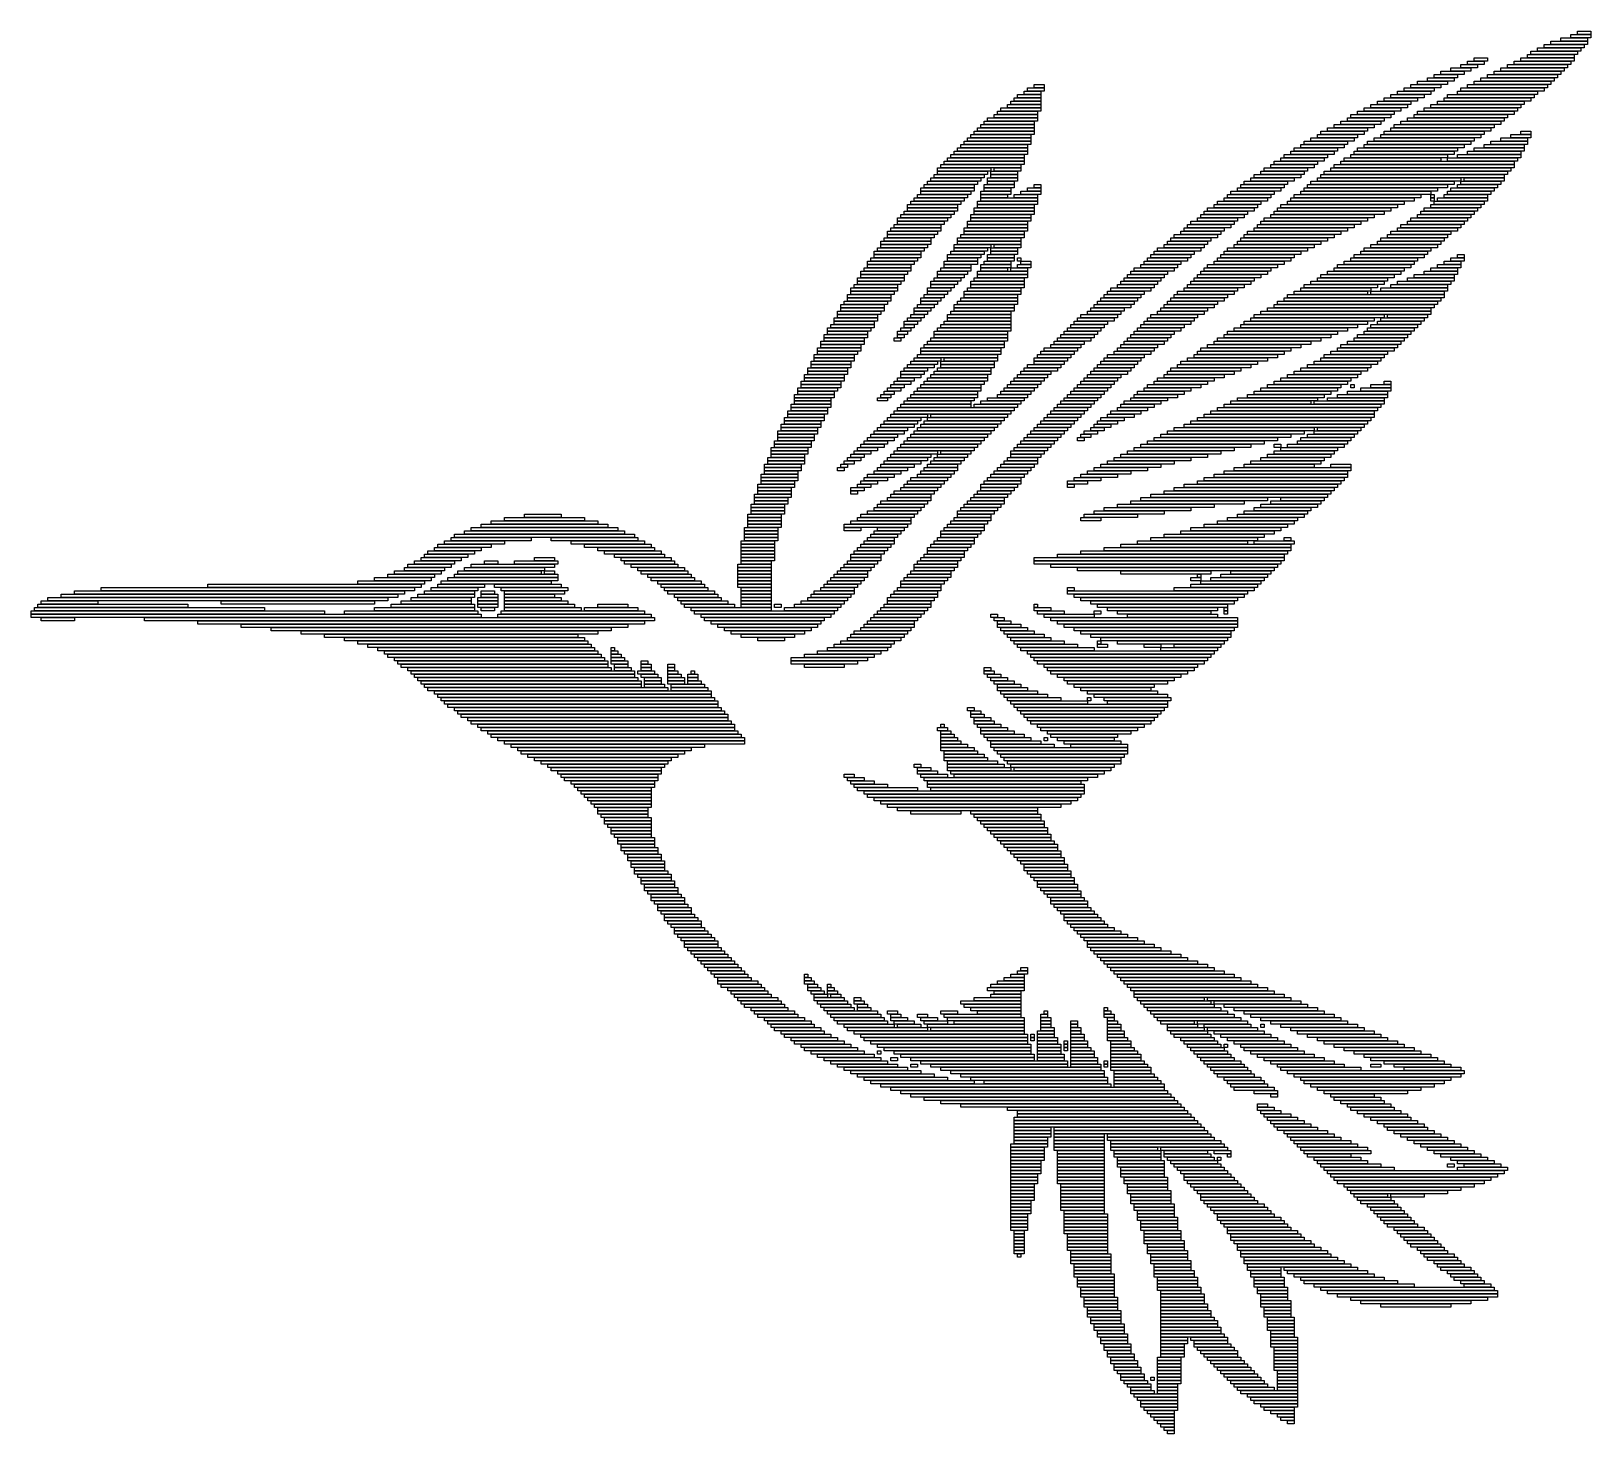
# Model space of a CAD drawing. Extents: x 278 to 746, y 302 to 723.
import ezdxf

# ---------------------------------------------------------------- set-up
doc = ezdxf.new("R2010")
doc.units = 0

msp = doc.modelspace()

# ---------------------------------------------------------------- linework, layer by layer
for p, q in [((737, 721), (745, 721)), ((737, 720), (737, 721)), ((740, 722), (746, 722)), ((740, 721), (740, 722)), ((746, 721), (740, 721)), ((742, 723), (746, 723)), ((742, 722), (742, 723)), ((746, 722), (742, 722)), ((745, 721), (745, 720)), ((746, 723), (746, 722)), ((746, 722), (746, 721)), ((728, 717), (742, 717)), ((728, 716), (728, 717)), ((730, 718), (743, 718)), ((730, 717), (730, 718)), ((743, 717), (730, 717)), ((732, 719), (744, 719)), ((732, 718), (732, 719)), ((744, 718), (732, 718)), ((734, 720), (745, 720)), ((734, 719), (734, 720)), ((745, 719), (734, 719)), ((745, 720), (737, 720)), ((742, 717), (742, 716)), ((743, 718), (743, 717)), ((744, 719), (744, 718)), ((745, 720), (745, 719)), ((704, 712), (710, 712)), ((704, 711), (704, 712)), ((707, 713), (712, 713)), ((707, 712), (707, 713)), ((712, 712), (707, 712)), ((709, 714), (714, 714)), ((709, 713), (709, 714)), ((714, 713), (709, 713)), ((710, 712), (710, 711)), ((711, 715), (715, 715)), ((711, 714), (711, 715)), ((715, 714), (711, 714)), ((712, 713), (712, 712)), ((714, 714), (714, 713)), ((715, 715), (715, 714)), ((719, 712), (738, 712)), ((719, 711), (719, 712)), ((721, 713), (739, 713)), ((721, 712), (721, 713)), ((739, 712), (721, 712)), ((723, 714), (740, 714)), ((723, 713), (723, 714)), ((740, 713), (723, 713)), ((725, 715), (741, 715)), ((725, 714), (725, 715)), ((741, 714), (725, 714)), ((727, 716), (741, 716)), ((727, 715), (727, 716)), ((741, 715), (727, 715)), ((742, 716), (728, 716)), ((738, 712), (738, 711)), ((739, 713), (739, 712)), ((740, 714), (740, 713)), ((741, 716), (741, 715)), ((741, 715), (741, 714)), ((579, 707), (582, 707)), ((579, 706), (579, 707)), ((582, 707), (582, 706)), ((692, 707), (701, 707)), ((692, 706), (692, 707)), ((694, 708), (703, 708)), ((694, 707), (694, 708)), ((703, 707), (694, 707)), ((697, 709), (705, 709)), ((697, 708), (697, 709)), ((705, 708), (697, 708)), ((699, 710), (706, 710)), ((699, 709), (699, 710)), ((706, 709), (699, 709)), ((701, 711), (708, 711)), ((701, 710), (701, 711)), ((708, 710), (701, 710)), ((701, 707), (701, 706)), ((703, 708), (703, 707)), ((710, 711), (704, 711)), ((705, 709), (705, 708)), ((706, 710), (706, 709)), ((708, 711), (708, 710)), ((709, 707), (733, 707)), ((709, 706), (709, 707)), ((711, 708), (734, 708)), ((711, 707), (711, 708)), ((734, 707), (711, 707)), ((713, 709), (735, 709)), ((713, 708), (713, 709)), ((735, 708), (713, 708)), ((715, 710), (736, 710)), ((715, 709), (715, 710)), ((736, 709), (715, 709)), ((717, 711), (737, 711)), ((717, 710), (717, 711)), ((737, 710), (717, 710)), ((738, 711), (719, 711)), ((733, 707), (733, 706)), ((734, 708), (734, 707)), ((735, 709), (735, 708)), ((736, 710), (736, 709)), ((737, 711), (737, 710)), ((572, 702), (581, 702)), ((572, 701), (572, 702)), ((573, 703), (581, 703)), ((573, 702), (573, 703)), ((581, 702), (573, 702)), ((574, 704), (581, 704)), ((574, 703), (574, 704)), ((581, 703), (574, 703)), ((576, 705), (581, 705)), ((576, 704), (576, 705)), ((581, 704), (576, 704)), ((577, 706), (582, 706)), ((577, 705), (577, 706)), ((582, 705), (577, 705)), ((582, 706), (579, 706)), ((581, 705), (581, 704)), ((581, 704), (581, 703)), ((581, 703), (581, 702)), ((581, 702), (581, 701)), ((582, 706), (582, 705)), ((682, 702), (692, 702)), ((682, 701), (682, 702)), ((684, 703), (694, 703)), ((684, 702), (684, 703)), ((694, 702), (684, 702)), ((686, 704), (696, 704)), ((686, 703), (686, 704)), ((696, 703), (686, 703)), ((688, 705), (698, 705)), ((688, 704), (688, 705)), ((698, 704), (688, 704)), ((690, 706), (699, 706)), ((690, 705), (690, 706)), ((699, 705), (690, 705)), ((701, 706), (692, 706)), ((692, 702), (692, 701)), ((694, 703), (694, 702)), ((696, 704), (696, 703)), ((698, 705), (698, 704)), ((699, 706), (699, 705)), ((700, 702), (726, 702)), ((700, 701), (700, 702)), ((702, 703), (728, 703)), ((702, 702), (702, 703)), ((728, 702), (702, 702)), ((703, 704), (729, 704)), ((703, 703), (703, 704)), ((729, 703), (703, 703)), ((706, 705), (730, 705)), ((706, 704), (706, 705)), ((730, 704), (706, 704)), ((707, 706), (732, 706)), ((707, 705), (707, 706)), ((732, 705), (707, 705)), ((733, 706), (709, 706)), ((726, 702), (726, 701)), ((728, 703), (728, 702)), ((729, 704), (729, 703)), ((730, 705), (730, 704)), ((732, 706), (732, 705)), ((567, 698), (580, 698)), ((567, 697), (567, 698)), ((568, 699), (580, 699)), ((568, 698), (568, 699)), ((580, 698), (568, 698)), ((569, 700), (581, 700)), ((569, 699), (569, 700)), ((581, 699), (569, 699)), ((571, 701), (581, 701)), ((571, 700), (571, 701)), ((581, 700), (571, 700)), ((581, 701), (572, 701)), ((580, 699), (580, 698)), ((580, 698), (580, 697)), ((581, 701), (581, 700)), ((581, 700), (581, 699)), ((674, 698), (686, 698)), ((674, 697), (674, 698)), ((676, 699), (687, 699)), ((676, 698), (676, 699)), ((687, 698), (676, 698)), ((678, 700), (689, 700)), ((678, 699), (678, 700)), ((689, 699), (678, 699)), ((680, 701), (691, 701)), ((680, 700), (680, 701)), ((691, 700), (680, 700)), ((692, 701), (682, 701)), ((686, 698), (686, 697)), ((687, 699), (687, 698)), ((689, 700), (689, 699)), ((691, 701), (691, 700)), ((693, 698), (721, 698)), ((693, 697), (693, 698)), ((694, 699), (723, 699)), ((694, 698), (694, 699)), ((723, 698), (694, 698)), ((696, 700), (724, 700)), ((696, 699), (696, 700)), ((724, 699), (696, 699)), ((698, 701), (725, 701)), ((698, 700), (698, 701)), ((725, 700), (698, 700)), ((726, 701), (700, 701)), ((721, 698), (721, 697)), ((723, 699), (723, 698)), ((724, 700), (724, 699)), ((725, 701), (725, 700)), ((561, 693), (579, 693)), ((561, 692), (561, 693)), ((562, 694), (579, 694)), ((562, 693), (562, 694)), ((579, 693), (562, 693)), ((563, 695), (579, 695)), ((563, 694), (563, 695)), ((579, 694), (563, 694)), ((564, 696), (579, 696)), ((564, 695), (564, 696)), ((579, 695), (564, 695)), ((565, 697), (580, 697)), ((565, 696), (565, 697)), ((580, 696), (565, 696)), ((580, 697), (567, 697)), ((579, 696), (579, 695)), ((579, 695), (579, 694)), ((579, 694), (579, 693)), ((579, 693), (579, 692)), ((580, 697), (580, 696)), ((665, 693), (678, 693)), ((665, 692), (665, 693)), ((667, 694), (679, 694)), ((667, 693), (667, 694)), ((679, 693), (667, 693)), ((669, 695), (681, 695)), ((669, 694), (669, 695)), ((681, 694), (669, 694)), ((671, 696), (683, 696)), ((671, 695), (671, 696)), ((683, 695), (671, 695)), ((673, 697), (684, 697)), ((673, 696), (673, 697)), ((684, 696), (673, 696)), ((686, 697), (674, 697)), ((678, 693), (678, 692)), ((679, 694), (679, 693)), ((681, 695), (681, 694)), ((683, 696), (683, 695)), ((684, 697), (684, 696)), ((684, 693), (714, 693)), ((684, 692), (684, 693)), ((686, 694), (716, 694)), ((686, 693), (686, 694)), ((716, 693), (686, 693)), ((687, 695), (717, 695)), ((687, 694), (687, 695)), ((717, 694), (687, 694)), ((689, 696), (719, 696)), ((689, 695), (689, 696)), ((719, 695), (689, 695)), ((691, 697), (720, 697)), ((691, 696), (691, 697)), ((720, 696), (691, 696)), ((721, 697), (693, 697)), ((714, 693), (714, 692)), ((716, 694), (716, 693)), ((717, 695), (717, 694)), ((719, 696), (719, 695)), ((720, 697), (720, 696)), ((725, 693), (728, 693)), ((725, 692), (725, 693)), ((728, 693), (728, 692)), ((556, 688), (577, 688)), ((556, 687), (556, 688)), ((557, 689), (577, 689)), ((557, 688), (557, 689)), ((577, 688), (557, 688)), ((558, 690), (578, 690)), ((558, 689), (558, 690)), ((578, 689), (558, 689)), ((559, 691), (578, 691)), ((559, 690), (559, 691)), ((578, 690), (559, 690)), ((560, 692), (578, 692)), ((560, 691), (560, 692)), ((578, 691), (560, 691)), ((579, 692), (561, 692)), ((577, 689), (577, 688)), ((577, 688), (577, 687)), ((578, 692), (578, 691)), ((578, 691), (578, 690)), ((578, 690), (578, 689)), ((657, 688), (670, 688)), ((657, 687), (657, 688)), ((659, 689), (672, 689)), ((659, 688), (659, 689)), ((672, 688), (659, 688)), ((660, 690), (673, 690)), ((660, 689), (660, 690)), ((673, 689), (660, 689)), ((662, 691), (675, 691)), ((662, 690), (662, 691)), ((675, 690), (662, 690)), ((664, 692), (676, 692)), ((664, 691), (664, 692)), ((676, 691), (664, 691)), ((678, 692), (665, 692)), ((670, 688), (670, 687)), ((672, 689), (672, 688)), ((673, 690), (673, 689)), ((675, 691), (675, 690)), ((676, 692), (676, 691)), ((676, 688), (706, 688)), ((676, 687), (676, 688)), ((678, 689), (708, 689)), ((678, 688), (678, 689)), ((708, 688), (678, 688)), ((679, 690), (710, 690)), ((679, 689), (679, 690)), ((710, 689), (679, 689)), ((681, 691), (711, 691)), ((681, 690), (681, 691)), ((711, 690), (681, 690)), ((683, 692), (713, 692)), ((683, 691), (683, 692)), ((713, 691), (683, 691)), ((714, 692), (684, 692)), ((706, 688), (706, 687)), ((708, 689), (708, 688)), ((710, 690), (710, 689)), ((711, 691), (711, 690)), ((711, 688), (726, 688)), ((711, 687), (711, 688)), ((713, 692), (713, 691)), ((714, 689), (726, 689)), ((714, 688), (714, 689)), ((726, 688), (714, 688)), ((716, 690), (727, 690)), ((716, 689), (716, 690)), ((727, 689), (716, 689)), ((719, 691), (727, 691)), ((719, 690), (719, 691)), ((727, 690), (719, 690)), ((722, 692), (728, 692)), ((722, 691), (722, 692)), ((728, 691), (722, 691)), ((728, 692), (725, 692)), ((726, 689), (726, 688)), ((726, 688), (726, 687)), ((727, 691), (727, 690)), ((727, 690), (727, 689)), ((728, 692), (728, 691)), ((552, 684), (576, 684)), ((552, 683), (552, 684)), ((553, 685), (576, 685)), ((553, 684), (553, 685)), ((576, 684), (553, 684)), ((554, 686), (576, 686)), ((554, 685), (554, 686)), ((576, 685), (554, 685)), ((555, 687), (577, 687)), ((555, 686), (555, 687)), ((577, 686), (555, 686)), ((577, 687), (556, 687)), ((576, 686), (576, 685)), ((576, 685), (576, 684)), ((576, 684), (576, 683)), ((577, 687), (577, 686)), ((651, 684), (664, 684)), ((651, 683), (651, 684)), ((653, 685), (666, 685)), ((653, 684), (653, 685)), ((666, 684), (653, 684)), ((654, 686), (667, 686)), ((654, 685), (654, 686)), ((667, 685), (654, 685)), ((656, 687), (669, 687)), ((656, 686), (656, 687)), ((669, 686), (656, 686)), ((670, 687), (657, 687)), ((664, 684), (664, 683)), ((666, 685), (666, 684)), ((667, 686), (667, 685)), ((669, 687), (669, 686)), ((671, 684), (723, 684)), ((671, 683), (671, 684)), ((672, 685), (701, 685)), ((672, 684), (672, 685)), ((701, 684), (672, 684)), ((674, 686), (703, 686)), ((674, 685), (674, 686)), ((703, 685), (674, 685)), ((675, 687), (705, 687)), ((675, 686), (675, 687)), ((705, 686), (675, 686)), ((706, 687), (676, 687)), ((701, 685), (701, 684)), ((703, 686), (703, 685)), ((703, 685), (724, 685)), ((703, 684), (703, 685)), ((724, 684), (703, 684)), ((705, 687), (705, 686)), ((706, 686), (725, 686)), ((706, 685), (706, 686)), ((725, 685), (706, 685)), ((709, 687), (725, 687)), ((709, 686), (709, 687)), ((725, 686), (709, 686)), ((726, 687), (711, 687)), ((723, 684), (723, 683)), ((724, 685), (724, 684)), ((725, 687), (725, 686)), ((725, 686), (725, 685)), ((548, 679), (563, 679)), ((548, 678), (548, 679)), ((549, 680), (564, 680)), ((549, 679), (549, 680)), ((564, 679), (549, 679)), ((550, 682), (566, 682)), ((550, 681), (550, 682)), ((566, 681), (550, 681)), ((550, 681), (565, 681)), ((550, 680), (550, 681)), ((565, 680), (550, 680)), ((551, 683), (575, 683)), ((551, 682), (551, 683)), ((575, 682), (551, 682)), ((576, 683), (552, 683)), ((563, 679), (563, 678)), ((564, 680), (564, 679)), ((565, 681), (565, 680)), ((565, 679), (574, 679)), ((565, 678), (565, 679)), ((566, 682), (566, 681)), ((566, 681), (574, 681)), ((566, 680), (566, 681)), ((574, 680), (566, 680)), ((566, 680), (574, 680)), ((566, 679), (566, 680)), ((574, 679), (566, 679)), ((567, 682), (575, 682)), ((567, 681), (567, 682)), ((575, 681), (567, 681)), ((574, 681), (574, 680)), ((574, 680), (574, 679)), ((574, 679), (574, 678)), ((575, 683), (575, 682)), ((575, 682), (575, 681)), ((644, 679), (657, 679)), ((644, 678), (644, 679)), ((645, 680), (659, 680)), ((645, 679), (645, 680)), ((659, 679), (645, 679)), ((647, 681), (660, 681)), ((647, 680), (647, 681)), ((660, 680), (647, 680)), ((648, 682), (661, 682)), ((648, 681), (648, 682)), ((661, 681), (648, 681)), ((650, 683), (663, 683)), ((650, 682), (650, 683)), ((663, 682), (650, 682)), ((664, 683), (651, 683)), ((657, 679), (657, 678)), ((659, 680), (659, 679)), ((660, 681), (660, 680)), ((661, 682), (661, 681)), ((663, 683), (663, 682)), ((664, 679), (707, 679)), ((664, 678), (664, 679)), ((665, 680), (720, 680)), ((665, 679), (665, 680)), ((720, 679), (665, 679)), ((666, 681), (721, 681)), ((666, 680), (666, 681)), ((721, 680), (666, 680)), ((668, 682), (722, 682)), ((668, 681), (668, 682)), ((722, 681), (668, 681)), ((669, 683), (723, 683)), ((669, 682), (669, 683)), ((723, 682), (669, 682)), ((723, 683), (671, 683)), ((707, 679), (707, 678)), ((708, 679), (720, 679)), ((708, 678), (708, 679)), ((720, 680), (720, 679)), ((720, 679), (720, 678)), ((721, 681), (721, 680)), ((722, 682), (722, 681)), ((723, 683), (723, 682)), ((544, 674), (559, 674)), ((544, 673), (544, 674)), ((545, 676), (561, 676)), ((545, 675), (545, 676)), ((561, 675), (545, 675)), ((545, 675), (560, 675)), ((545, 674), (545, 675)), ((560, 674), (545, 674)), ((546, 677), (561, 677)), ((546, 676), (546, 677)), ((561, 676), (546, 676)), ((547, 678), (562, 678)), ((547, 677), (547, 678)), ((562, 677), (547, 677)), ((563, 678), (548, 678)), ((559, 674), (559, 673)), ((560, 675), (560, 674)), ((561, 677), (561, 676)), ((561, 676), (561, 675)), ((562, 678), (562, 677)), ((563, 675), (572, 675)), ((563, 674), (563, 675)), ((572, 674), (563, 674)), ((563, 674), (571, 674)), ((563, 673), (563, 674)), ((564, 677), (573, 677)), ((564, 676), (564, 677)), ((573, 676), (564, 676)), ((564, 676), (572, 676)), ((564, 675), (564, 676)), ((572, 675), (564, 675)), ((574, 678), (565, 678)), ((565, 678), (573, 678)), ((565, 677), (565, 678)), ((573, 677), (565, 677)), ((571, 674), (571, 673)), ((572, 676), (572, 675)), ((572, 675), (572, 674)), ((573, 678), (573, 677)), ((573, 677), (573, 676)), ((573, 674), (580, 674)), ((573, 673), (573, 674)), ((575, 675), (581, 675)), ((575, 674), (575, 675)), ((581, 674), (575, 674)), ((577, 676), (581, 676)), ((577, 675), (577, 676)), ((581, 675), (577, 675)), ((579, 677), (581, 677)), ((579, 676), (579, 677)), ((581, 676), (579, 676)), ((580, 674), (580, 673)), ((581, 677), (581, 676)), ((581, 676), (581, 675)), ((581, 675), (581, 674)), ((637, 674), (650, 674)), ((637, 673), (637, 674)), ((638, 675), (651, 675)), ((638, 674), (638, 675)), ((651, 674), (638, 674)), ((640, 676), (653, 676)), ((640, 675), (640, 676)), ((653, 675), (640, 675)), ((641, 677), (654, 677)), ((641, 676), (641, 677)), ((654, 676), (641, 676)), ((642, 678), (655, 678)), ((642, 677), (642, 678)), ((655, 677), (642, 677)), ((657, 678), (644, 678)), ((650, 674), (650, 673)), ((651, 675), (651, 674)), ((653, 676), (653, 675)), ((654, 677), (654, 676)), ((655, 678), (655, 677)), ((657, 674), (695, 674)), ((657, 673), (657, 674)), ((659, 675), (698, 675)), ((659, 674), (659, 675)), ((698, 674), (659, 674)), ((660, 676), (700, 676)), ((660, 675), (660, 676)), ((700, 675), (660, 675)), ((661, 677), (703, 677)), ((661, 676), (661, 677)), ((703, 676), (661, 676)), ((662, 678), (705, 678)), ((662, 677), (662, 678)), ((705, 677), (662, 677)), ((707, 678), (664, 678)), ((695, 674), (695, 673)), ((698, 675), (698, 674)), ((698, 674), (699, 674)), ((698, 673), (698, 674)), ((699, 674), (699, 673)), ((700, 676), (700, 675)), ((702, 674), (715, 674)), ((702, 673), (702, 674)), ((703, 677), (703, 676)), ((703, 675), (716, 675)), ((703, 674), (703, 675)), ((716, 674), (703, 674)), ((704, 676), (717, 676)), ((704, 675), (704, 676)), ((717, 675), (704, 675)), ((705, 678), (705, 677)), ((706, 677), (718, 677)), ((706, 676), (706, 677)), ((718, 676), (706, 676)), ((707, 678), (719, 678)), ((707, 677), (707, 678)), ((719, 677), (707, 677)), ((720, 678), (708, 678)), ((715, 674), (715, 673)), ((716, 675), (716, 674)), ((717, 676), (717, 675)), ((718, 677), (718, 676)), ((719, 678), (719, 677)), ((541, 671), (556, 671)), ((541, 670), (541, 671)), ((556, 670), (541, 670)), ((541, 670), (556, 670)), ((541, 669), (541, 670)), ((542, 672), (557, 672)), ((542, 671), (542, 672)), ((557, 671), (542, 671)), ((543, 673), (558, 673)), ((543, 672), (543, 673)), ((558, 672), (543, 672)), ((559, 673), (544, 673)), ((556, 671), (556, 670)), ((556, 670), (556, 669)), ((557, 672), (557, 671)), ((558, 673), (558, 672)), ((561, 670), (579, 670)), ((561, 669), (561, 670)), ((562, 672), (580, 672)), ((562, 671), (562, 672)), ((580, 671), (562, 671)), ((562, 671), (579, 671)), ((562, 670), (562, 671)), ((579, 670), (562, 670)), ((571, 673), (563, 673)), ((563, 673), (580, 673)), ((563, 672), (563, 673)), ((580, 672), (563, 672)), ((580, 673), (573, 673)), ((579, 671), (579, 670)), ((579, 670), (579, 669)), ((580, 673), (580, 672)), ((580, 672), (580, 671)), ((631, 670), (645, 670)), ((631, 669), (631, 670)), ((633, 671), (646, 671)), ((633, 670), (633, 671)), ((646, 670), (633, 670)), ((634, 672), (647, 672)), ((634, 671), (634, 672)), ((647, 671), (634, 671)), ((636, 673), (649, 673)), ((636, 672), (636, 673)), ((649, 672), (636, 672)), ((650, 673), (637, 673)), ((645, 670), (645, 669)), ((646, 671), (646, 670)), ((647, 672), (647, 671)), ((649, 673), (649, 672)), ((652, 670), (686, 670)), ((652, 669), (652, 670)), ((653, 671), (688, 671)), ((653, 670), (653, 671)), ((688, 670), (653, 670)), ((655, 672), (690, 672)), ((655, 671), (655, 672)), ((690, 671), (655, 671)), ((656, 673), (693, 673)), ((656, 672), (656, 673)), ((693, 672), (656, 672)), ((695, 673), (657, 673)), ((686, 670), (686, 669)), ((688, 671), (688, 670)), ((690, 672), (690, 671)), ((693, 673), (693, 672)), ((696, 670), (712, 670)), ((696, 669), (696, 670)), ((699, 673), (698, 673)), ((698, 673), (699, 673)), ((698, 672), (698, 673)), ((699, 672), (698, 672)), ((698, 671), (713, 671)), ((698, 670), (698, 671)), ((713, 670), (698, 670)), ((699, 673), (699, 672)), ((699, 672), (714, 672)), ((699, 671), (699, 672)), ((714, 671), (699, 671)), ((700, 673), (715, 673)), ((700, 672), (700, 673)), ((715, 672), (700, 672)), ((715, 673), (702, 673)), ((712, 670), (712, 669)), ((713, 671), (713, 670)), ((714, 672), (714, 671)), ((715, 673), (715, 672)), ((537, 665), (551, 665)), ((537, 664), (537, 665)), ((538, 667), (553, 667)), ((538, 666), (538, 667)), ((553, 666), (538, 666)), ((538, 666), (552, 666)), ((538, 665), (538, 666)), ((552, 665), (538, 665)), ((539, 668), (554, 668)), ((539, 667), (539, 668)), ((554, 667), (539, 667)), ((540, 669), (555, 669)), ((540, 668), (540, 669)), ((555, 668), (540, 668)), ((556, 669), (541, 669)), ((551, 665), (551, 664)), ((552, 666), (552, 665)), ((553, 667), (553, 666)), ((554, 668), (554, 667)), ((555, 669), (555, 668)), ((559, 666), (577, 666)), ((559, 665), (559, 666)), ((577, 665), (559, 665)), ((559, 665), (577, 665)), ((559, 664), (559, 665)), ((560, 668), (578, 668)), ((560, 667), (560, 668)), ((578, 667), (560, 667)), ((560, 667), (578, 667)), ((560, 666), (560, 667)), ((578, 666), (560, 666)), ((579, 669), (561, 669)), ((561, 669), (579, 669)), ((561, 668), (561, 669)), ((579, 668), (561, 668)), ((577, 666), (577, 665)), ((577, 665), (577, 664)), ((578, 668), (578, 667)), ((578, 667), (578, 666)), ((579, 669), (579, 668)), ((625, 665), (638, 665)), ((625, 664), (625, 665)), ((626, 666), (639, 666)), ((626, 665), (626, 666)), ((639, 665), (626, 665)), ((628, 667), (640, 667)), ((628, 666), (628, 667)), ((640, 666), (628, 666)), ((629, 668), (642, 668)), ((629, 667), (629, 668)), ((642, 667), (629, 667)), ((630, 669), (643, 669)), ((630, 668), (630, 669)), ((643, 668), (630, 668)), ((645, 669), (631, 669)), ((638, 665), (638, 664)), ((639, 666), (639, 665)), ((640, 667), (640, 666)), ((642, 668), (642, 667)), ((643, 669), (643, 668)), ((646, 665), (675, 665)), ((646, 664), (646, 665)), ((647, 666), (677, 666)), ((647, 665), (647, 666)), ((677, 665), (647, 665)), ((648, 667), (679, 667)), ((648, 666), (648, 667)), ((679, 666), (648, 666)), ((650, 668), (681, 668)), ((650, 667), (650, 668)), ((681, 667), (650, 667)), ((651, 669), (684, 669)), ((651, 668), (651, 669)), ((684, 668), (651, 668)), ((686, 669), (652, 669)), ((675, 665), (675, 664)), ((677, 666), (677, 665)), ((679, 667), (679, 666)), ((681, 668), (681, 667)), ((684, 669), (684, 668)), ((689, 665), (707, 665)), ((689, 664), (689, 665)), ((691, 666), (708, 666)), ((691, 665), (691, 666)), ((708, 665), (691, 665)), ((692, 667), (709, 667)), ((692, 666), (692, 667)), ((709, 666), (692, 666)), ((694, 668), (710, 668)), ((694, 667), (694, 668)), ((710, 667), (694, 667)), ((695, 669), (711, 669)), ((695, 668), (695, 669)), ((711, 668), (695, 668)), ((712, 669), (696, 669)), ((707, 665), (707, 664)), ((708, 666), (708, 665)), ((709, 667), (709, 666)), ((710, 668), (710, 667)), ((711, 669), (711, 668)), ((533, 660), (548, 660)), ((533, 659), (533, 660)), ((534, 661), (548, 661)), ((534, 660), (534, 661)), ((548, 660), (534, 660)), ((535, 663), (550, 663)), ((535, 662), (535, 663)), ((550, 662), (535, 662)), ((535, 662), (549, 662)), ((535, 661), (535, 662)), ((549, 661), (535, 661)), ((536, 664), (551, 664)), ((536, 663), (536, 664)), ((551, 663), (536, 663)), ((551, 664), (537, 664)), ((548, 661), (548, 660)), ((548, 660), (548, 659)), ((549, 662), (549, 661)), ((550, 663), (550, 662)), ((551, 664), (551, 663)), ((556, 661), (575, 661)), ((556, 660), (556, 661)), ((575, 660), (556, 660)), ((556, 660), (575, 660)), ((556, 659), (556, 660)), ((557, 662), (576, 662)), ((557, 661), (557, 662)), ((576, 661), (557, 661)), ((558, 664), (577, 664)), ((558, 663), (558, 664)), ((577, 663), (558, 663)), ((558, 663), (576, 663)), ((558, 662), (558, 663)), ((576, 662), (558, 662)), ((577, 664), (559, 664)), ((575, 661), (575, 660)), ((575, 660), (575, 659)), ((576, 663), (576, 662)), ((576, 662), (576, 661)), ((577, 664), (577, 663)), ((619, 660), (631, 660)), ((619, 659), (619, 660)), ((620, 661), (632, 661)), ((620, 660), (620, 661)), ((632, 660), (620, 660)), ((621, 662), (634, 662)), ((621, 661), (621, 662)), ((634, 661), (621, 661)), ((623, 663), (635, 663)), ((623, 662), (623, 663)), ((635, 662), (623, 662)), ((624, 664), (636, 664)), ((624, 663), (624, 664)), ((636, 663), (624, 663)), ((638, 664), (625, 664)), ((631, 660), (631, 659)), ((632, 661), (632, 660)), ((634, 662), (634, 661)), ((635, 663), (635, 662)), ((636, 664), (636, 663)), ((640, 660), (665, 660)), ((640, 659), (640, 660)), ((641, 661), (667, 661)), ((641, 660), (641, 661)), ((667, 660), (641, 660)), ((642, 662), (669, 662)), ((642, 661), (642, 662)), ((669, 661), (642, 661)), ((643, 663), (671, 663)), ((643, 662), (643, 663)), ((671, 662), (643, 662)), ((645, 664), (673, 664)), ((645, 663), (645, 664)), ((673, 663), (645, 663)), ((675, 664), (646, 664)), ((665, 660), (665, 659)), ((667, 661), (667, 660)), ((669, 662), (669, 661)), ((671, 663), (671, 662)), ((673, 664), (673, 663)), ((682, 660), (701, 660)), ((682, 659), (682, 660)), ((683, 661), (702, 661)), ((683, 660), (683, 661)), ((702, 660), (683, 660)), ((685, 662), (703, 662)), ((685, 661), (685, 662)), ((703, 661), (685, 661)), ((686, 663), (704, 663)), ((686, 662), (686, 663)), ((704, 662), (686, 662)), ((688, 664), (706, 664)), ((688, 663), (688, 664)), ((706, 663), (688, 663)), ((707, 664), (689, 664)), ((701, 660), (701, 659)), ((702, 661), (702, 660)), ((703, 662), (703, 661)), ((704, 663), (704, 662)), ((706, 664), (706, 663)), ((531, 657), (545, 657)), ((531, 656), (531, 657)), ((545, 656), (531, 656)), ((531, 656), (545, 656)), ((531, 655), (531, 656)), ((532, 658), (546, 658)), ((532, 657), (532, 658)), ((546, 657), (532, 657)), ((548, 659), (533, 659)), ((533, 659), (547, 659)), ((533, 658), (533, 659)), ((547, 658), (533, 658)), ((545, 657), (545, 656)), ((545, 656), (545, 655)), ((546, 658), (546, 657)), ((547, 659), (547, 658)), ((553, 656), (563, 656)), ((553, 655), (553, 656)), ((554, 657), (564, 657)), ((554, 656), (554, 657)), ((564, 656), (554, 656)), ((555, 659), (566, 659)), ((555, 658), (555, 659)), ((566, 658), (555, 658)), ((555, 658), (565, 658)), ((555, 657), (555, 658)), ((565, 657), (555, 657)), ((575, 659), (556, 659)), ((563, 656), (563, 655)), ((564, 657), (564, 656)), ((565, 658), (565, 657)), ((565, 656), (573, 656)), ((565, 655), (565, 656)), ((566, 659), (566, 658)), ((566, 658), (574, 658)), ((566, 657), (566, 658)), ((574, 657), (566, 657)), ((566, 657), (574, 657)), ((566, 656), (566, 657)), ((574, 656), (566, 656)), ((567, 659), (575, 659)), ((567, 658), (567, 659)), ((575, 658), (567, 658)), ((573, 656), (573, 655)), ((574, 658), (574, 657)), ((574, 657), (574, 656)), ((575, 659), (575, 658)), ((614, 656), (626, 656)), ((614, 655), (614, 656)), ((615, 657), (627, 657)), ((615, 656), (615, 657)), ((627, 656), (615, 656)), ((616, 658), (629, 658)), ((616, 657), (616, 658)), ((629, 657), (616, 657)), ((618, 659), (630, 659)), ((618, 658), (618, 659)), ((630, 658), (618, 658)), ((631, 659), (619, 659)), ((626, 656), (626, 655)), ((627, 657), (627, 656)), ((629, 658), (629, 657)), ((630, 659), (630, 658)), ((635, 656), (657, 656)), ((635, 655), (635, 656)), ((636, 657), (659, 657)), ((636, 656), (636, 657)), ((659, 656), (636, 656)), ((637, 658), (661, 658)), ((637, 657), (637, 658)), ((661, 657), (637, 657)), ((639, 659), (663, 659)), ((639, 658), (639, 659)), ((663, 658), (639, 658)), ((665, 659), (640, 659)), ((657, 656), (657, 655)), ((659, 657), (659, 656)), ((661, 658), (661, 657)), ((663, 659), (663, 658)), ((675, 656), (696, 656)), ((675, 655), (675, 656)), ((677, 657), (697, 657)), ((677, 656), (677, 657)), ((697, 656), (677, 656)), ((678, 658), (698, 658)), ((678, 657), (678, 658)), ((698, 657), (678, 657)), ((680, 659), (700, 659)), ((680, 658), (680, 659)), ((700, 658), (680, 658)), ((701, 659), (682, 659)), ((696, 656), (696, 655)), ((697, 657), (697, 656)), ((698, 658), (698, 657)), ((700, 659), (700, 658)), ((706, 656), (708, 656)), ((706, 655), (706, 656)), ((708, 656), (708, 655)), ((527, 651), (541, 651)), ((527, 650), (527, 651)), ((528, 652), (542, 652)), ((528, 651), (528, 652)), ((542, 651), (528, 651)), ((529, 654), (543, 654)), ((529, 653), (529, 654)), ((543, 653), (529, 653)), ((529, 653), (542, 653)), ((529, 652), (529, 653)), ((542, 652), (529, 652)), ((530, 655), (544, 655)), ((530, 654), (530, 655)), ((544, 654), (530, 654)), ((545, 655), (531, 655)), ((541, 651), (541, 650)), ((542, 653), (542, 652)), ((542, 652), (542, 651)), ((543, 654), (543, 653)), ((544, 655), (544, 654)), ((550, 651), (559, 651)), ((550, 650), (550, 651)), ((551, 652), (560, 652)), ((551, 651), (551, 652)), ((560, 651), (551, 651)), ((552, 654), (562, 654)), ((552, 653), (552, 654)), ((562, 653), (552, 653)), ((552, 653), (560, 653)), ((552, 652), (552, 653)), ((560, 652), (552, 652)), ((563, 655), (553, 655)), ((553, 655), (562, 655)), ((553, 654), (553, 655)), ((562, 654), (553, 654)), ((559, 651), (559, 650)), ((560, 653), (560, 652)), ((560, 652), (560, 651)), ((562, 655), (562, 654)), ((562, 654), (562, 653)), ((562, 651), (577, 651)), ((562, 650), (562, 651)), ((563, 653), (572, 653)), ((563, 652), (563, 653)), ((572, 652), (563, 652)), ((563, 652), (571, 652)), ((563, 651), (563, 652)), ((571, 651), (563, 651)), ((564, 654), (572, 654)), ((564, 653), (564, 654)), ((572, 653), (564, 653)), ((573, 655), (565, 655)), ((565, 655), (573, 655)), ((565, 654), (565, 655)), ((573, 654), (565, 654)), ((571, 652), (571, 651)), ((572, 654), (572, 653)), ((572, 653), (572, 652)), ((572, 652), (577, 652)), ((572, 651), (572, 652)), ((577, 651), (572, 651)), ((573, 655), (573, 654)), ((574, 655), (575, 655)), ((574, 654), (574, 655)), ((575, 654), (574, 654)), ((574, 653), (578, 653)), ((574, 652), (574, 653)), ((578, 652), (574, 652)), ((575, 655), (575, 654)), ((575, 654), (578, 654)), ((575, 653), (575, 654)), ((578, 653), (575, 653)), ((577, 652), (577, 651)), ((577, 651), (577, 650)), ((578, 654), (578, 653)), ((578, 653), (578, 652)), ((608, 651), (619, 651)), ((608, 650), (608, 651)), ((609, 652), (621, 652)), ((609, 651), (609, 652)), ((621, 651), (609, 651)), ((611, 653), (622, 653)), ((611, 652), (611, 653)), ((622, 652), (611, 652)), ((612, 654), (623, 654)), ((612, 653), (612, 654)), ((623, 653), (612, 653)), ((613, 655), (625, 655)), ((613, 654), (613, 655)), ((625, 654), (613, 654)), ((626, 655), (614, 655)), ((619, 651), (619, 650)), ((621, 652), (621, 651)), ((622, 653), (622, 652)), ((623, 654), (623, 653)), ((625, 655), (625, 654)), ((629, 651), (649, 651)), ((629, 650), (629, 651)), ((630, 652), (650, 652)), ((630, 651), (630, 652)), ((650, 651), (630, 651)), ((631, 653), (652, 653)), ((631, 652), (631, 653)), ((652, 652), (631, 652)), ((633, 654), (654, 654)), ((633, 653), (633, 654)), ((654, 653), (633, 653)), ((634, 655), (656, 655)), ((634, 654), (634, 655)), ((656, 654), (634, 654)), ((657, 655), (635, 655)), ((649, 651), (649, 650)), ((650, 652), (650, 651)), ((652, 653), (652, 652)), ((654, 654), (654, 653)), ((656, 655), (656, 654)), ((667, 651), (689, 651)), ((667, 650), (667, 651)), ((669, 652), (690, 652)), ((669, 651), (669, 652)), ((690, 651), (669, 651)), ((670, 653), (692, 653)), ((670, 652), (670, 653)), ((692, 652), (670, 652)), ((672, 654), (693, 654)), ((672, 653), (672, 654)), ((693, 653), (672, 653)), ((674, 655), (694, 655)), ((674, 654), (674, 655)), ((694, 654), (674, 654)), ((696, 655), (675, 655)), ((689, 651), (689, 650)), ((690, 652), (690, 651)), ((692, 653), (692, 652)), ((693, 654), (693, 653)), ((694, 655), (694, 654)), ((696, 651), (706, 651)), ((696, 650), (696, 651)), ((698, 652), (706, 652)), ((698, 651), (698, 652)), ((706, 651), (698, 651)), ((700, 653), (707, 653)), ((700, 652), (700, 653)), ((707, 652), (700, 652)), ((702, 654), (707, 654)), ((702, 653), (702, 654)), ((707, 653), (702, 653)), ((704, 655), (708, 655)), ((704, 654), (704, 655)), ((708, 654), (704, 654)), ((708, 655), (706, 655)), ((706, 652), (706, 651)), ((706, 651), (706, 650)), ((707, 654), (707, 653)), ((707, 653), (707, 652)), ((708, 655), (708, 654)), ((524, 646), (538, 646)), ((524, 645), (524, 646)), ((525, 647), (538, 647)), ((525, 646), (525, 647)), ((538, 646), (525, 646)), ((526, 649), (540, 649)), ((526, 648), (526, 649)), ((540, 648), (526, 648)), ((526, 648), (539, 648)), ((526, 647), (526, 648)), ((539, 647), (526, 647)), ((541, 650), (527, 650)), ((527, 650), (540, 650)), ((527, 649), (527, 650)), ((540, 649), (527, 649)), ((538, 647), (538, 646)), ((538, 646), (538, 645)), ((539, 648), (539, 647)), ((540, 650), (540, 649)), ((540, 649), (540, 648)), ((547, 646), (554, 646)), ((547, 645), (547, 646)), ((548, 648), (556, 648)), ((548, 647), (548, 648)), ((556, 647), (548, 647)), ((548, 647), (555, 647)), ((548, 646), (548, 647)), ((555, 646), (548, 646)), ((549, 649), (557, 649)), ((549, 648), (549, 649)), ((557, 648), (549, 648)), ((559, 650), (550, 650)), ((550, 650), (558, 650)), ((550, 649), (550, 650)), ((558, 649), (550, 649)), ((554, 646), (554, 645)), ((555, 647), (555, 646)), ((556, 648), (556, 647)), ((557, 649), (557, 648)), ((558, 650), (558, 649)), ((559, 646), (575, 646)), ((559, 645), (559, 646)), ((560, 648), (576, 648)), ((560, 647), (560, 648)), ((576, 647), (560, 647)), ((560, 647), (576, 647)), ((560, 646), (560, 647)), ((576, 646), (560, 646)), ((561, 649), (576, 649)), ((561, 648), (561, 649)), ((576, 648), (561, 648)), ((577, 650), (562, 650)), ((562, 650), (577, 650)), ((562, 649), (562, 650)), ((577, 649), (562, 649)), ((575, 646), (575, 645)), ((576, 649), (576, 648)), ((576, 648), (576, 647)), ((576, 647), (576, 646)), ((577, 650), (577, 649)), ((602, 646), (614, 646)), ((602, 645), (602, 646)), ((604, 647), (615, 647)), ((604, 646), (604, 647)), ((615, 646), (604, 646)), ((605, 648), (616, 648)), ((605, 647), (605, 648)), ((616, 647), (605, 647)), ((606, 649), (617, 649)), ((606, 648), (606, 649)), ((617, 648), (606, 648)), ((607, 650), (618, 650)), ((607, 649), (607, 650)), ((618, 649), (607, 649)), ((619, 650), (608, 650)), ((614, 646), (614, 645)), ((615, 647), (615, 646)), ((616, 648), (616, 647)), ((617, 649), (617, 648)), ((618, 650), (618, 649)), ((624, 646), (640, 646)), ((624, 645), (624, 646)), ((625, 647), (642, 647)), ((625, 646), (625, 647)), ((642, 646), (625, 646)), ((626, 648), (644, 648)), ((626, 647), (626, 648)), ((644, 647), (626, 647)), ((627, 649), (645, 649)), ((627, 648), (627, 649)), ((645, 648), (627, 648)), ((628, 650), (647, 650)), ((628, 649), (628, 650)), ((647, 649), (628, 649)), ((649, 650), (629, 650)), ((640, 646), (640, 645)), ((642, 647), (642, 646)), ((644, 648), (644, 647)), ((645, 649), (645, 648)), ((647, 650), (647, 649)), ((659, 646), (680, 646)), ((659, 645), (659, 646)), ((660, 647), (682, 647)), ((660, 646), (660, 647)), ((682, 646), (660, 646)), ((662, 648), (684, 648)), ((662, 647), (662, 648)), ((684, 647), (662, 647)), ((664, 649), (685, 649)), ((664, 648), (664, 649)), ((685, 648), (664, 648)), ((665, 650), (687, 650)), ((665, 649), (665, 650)), ((687, 649), (665, 649)), ((689, 650), (667, 650)), ((680, 646), (680, 645)), ((682, 647), (682, 646)), ((683, 646), (703, 646)), ((683, 645), (683, 646)), ((684, 648), (684, 647)), ((685, 649), (685, 648)), ((686, 647), (703, 647)), ((686, 646), (686, 647)), ((703, 646), (686, 646)), ((687, 650), (687, 649)), ((688, 648), (704, 648)), ((688, 647), (688, 648)), ((704, 647), (688, 647)), ((691, 649), (705, 649)), ((691, 648), (691, 649)), ((705, 648), (691, 648)), ((693, 650), (705, 650)), ((693, 649), (693, 650)), ((705, 649), (693, 649)), ((706, 650), (696, 650)), ((703, 647), (703, 646)), ((703, 646), (703, 645)), ((704, 648), (704, 647)), ((705, 650), (705, 649)), ((705, 649), (705, 648)), ((522, 642), (535, 642)), ((522, 641), (522, 642)), ((523, 644), (536, 644)), ((523, 643), (523, 644)), ((536, 643), (523, 643)), ((523, 643), (536, 643)), ((523, 642), (523, 643)), ((536, 642), (523, 642)), ((538, 645), (524, 645)), ((524, 645), (537, 645)), ((524, 644), (524, 645)), ((537, 644), (524, 644)), ((535, 642), (535, 641)), ((536, 644), (536, 643)), ((536, 643), (536, 642)), ((537, 645), (537, 644)), ((545, 643), (551, 643)), ((545, 642), (545, 643)), ((551, 642), (545, 642)), ((545, 642), (550, 642)), ((545, 641), (545, 642)), ((546, 644), (552, 644)), ((546, 643), (546, 644)), ((552, 643), (546, 643)), ((554, 645), (547, 645)), ((547, 645), (553, 645)), ((547, 644), (547, 645)), ((553, 644), (547, 644)), ((550, 642), (550, 641)), ((551, 643), (551, 642)), ((552, 644), (552, 643)), ((553, 645), (553, 644)), ((556, 642), (574, 642)), ((556, 641), (556, 642)), ((557, 643), (574, 643)), ((557, 642), (557, 643)), ((574, 642), (557, 642)), ((558, 645), (575, 645)), ((558, 644), (558, 645)), ((575, 644), (558, 644)), ((558, 644), (574, 644)), ((558, 643), (558, 644)), ((574, 643), (558, 643)), ((575, 645), (559, 645)), ((574, 644), (574, 643)), ((574, 643), (574, 642)), ((574, 642), (574, 641)), ((575, 645), (575, 644)), ((598, 642), (609, 642)), ((598, 641), (598, 642)), ((599, 643), (610, 643)), ((599, 642), (599, 643)), ((610, 642), (599, 642)), ((600, 644), (611, 644)), ((600, 643), (600, 644)), ((611, 643), (600, 643)), ((601, 645), (612, 645)), ((601, 644), (601, 645)), ((612, 644), (601, 644)), ((614, 645), (602, 645)), ((609, 642), (609, 641)), ((610, 643), (610, 642)), ((611, 644), (611, 643)), ((612, 645), (612, 644)), ((619, 642), (634, 642)), ((619, 641), (619, 642)), ((620, 643), (636, 643)), ((620, 642), (620, 643)), ((636, 642), (620, 642)), ((621, 644), (637, 644)), ((621, 643), (621, 644)), ((637, 643), (621, 643)), ((622, 645), (639, 645)), ((622, 644), (622, 645)), ((639, 644), (622, 644)), ((640, 645), (624, 645)), ((634, 642), (634, 641)), ((636, 643), (636, 642)), ((637, 644), (637, 643)), ((639, 645), (639, 644)), ((652, 642), (700, 642)), ((652, 641), (652, 642)), ((654, 643), (701, 643)), ((654, 642), (654, 643)), ((701, 642), (654, 642)), ((655, 644), (702, 644)), ((655, 643), (655, 644)), ((702, 643), (655, 643)), ((657, 645), (679, 645)), ((657, 644), (657, 645)), ((679, 644), (657, 644)), ((680, 645), (659, 645)), ((679, 645), (679, 644)), ((680, 645), (702, 645)), ((680, 644), (680, 645)), ((702, 644), (680, 644)), ((703, 645), (683, 645)), ((700, 642), (700, 641)), ((701, 643), (701, 642)), ((702, 645), (702, 644)), ((702, 644), (702, 643)), ((519, 637), (532, 637)), ((519, 636), (519, 637)), ((520, 639), (533, 639)), ((520, 638), (520, 639)), ((533, 638), (520, 638)), ((520, 638), (532, 638)), ((520, 637), (520, 638)), ((532, 637), (520, 637)), ((521, 641), (534, 641)), ((521, 640), (521, 641)), ((534, 640), (521, 640)), ((521, 640), (534, 640)), ((521, 639), (521, 640)), ((534, 639), (521, 639)), ((535, 641), (522, 641)), ((532, 638), (532, 637)), ((532, 637), (532, 636)), ((533, 639), (533, 638)), ((534, 641), (534, 640)), ((534, 640), (534, 639)), ((541, 637), (545, 637)), ((541, 636), (541, 637)), ((542, 638), (546, 638)), ((542, 637), (542, 638)), ((546, 637), (542, 637)), ((543, 640), (548, 640)), ((543, 639), (543, 640)), ((548, 639), (543, 639)), ((543, 639), (547, 639)), ((543, 638), (543, 639)), ((547, 638), (543, 638)), ((544, 641), (549, 641)), ((544, 640), (544, 641)), ((549, 640), (544, 640)), ((550, 641), (545, 641)), ((545, 637), (545, 636)), ((546, 638), (546, 637)), ((547, 639), (547, 638)), ((548, 640), (548, 639)), ((549, 641), (549, 640)), ((553, 638), (572, 638)), ((553, 637), (553, 638)), ((572, 637), (553, 637)), ((553, 637), (572, 637)), ((553, 636), (553, 637)), ((554, 639), (572, 639)), ((554, 638), (554, 639)), ((572, 638), (554, 638)), ((555, 641), (573, 641)), ((555, 640), (555, 641)), ((573, 640), (555, 640)), ((555, 640), (573, 640)), ((555, 639), (555, 640)), ((573, 639), (555, 639)), ((574, 641), (556, 641)), ((572, 639), (572, 638)), ((572, 638), (572, 637)), ((572, 637), (572, 636)), ((573, 641), (573, 640)), ((573, 640), (573, 639)), ((592, 637), (603, 637)), ((592, 636), (592, 637)), ((593, 638), (604, 638)), ((593, 637), (593, 638)), ((604, 637), (593, 637)), ((595, 639), (605, 639)), ((595, 638), (595, 639)), ((605, 638), (595, 638)), ((596, 640), (606, 640)), ((596, 639), (596, 640)), ((606, 639), (596, 639)), ((597, 641), (608, 641)), ((597, 640), (597, 641)), ((608, 640), (597, 640)), ((609, 641), (598, 641)), ((603, 637), (603, 636)), ((604, 638), (604, 637)), ((605, 639), (605, 638)), ((606, 640), (606, 639)), ((608, 641), (608, 640)), ((613, 637), (627, 637)), ((613, 636), (613, 637)), ((614, 638), (628, 638)), ((614, 637), (614, 638)), ((628, 637), (614, 637)), ((616, 639), (630, 639)), ((616, 638), (616, 639)), ((630, 638), (616, 638)), ((617, 640), (631, 640)), ((617, 639), (617, 640)), ((631, 639), (617, 639)), ((618, 641), (633, 641)), ((618, 640), (618, 641)), ((633, 640), (618, 640)), ((634, 641), (619, 641)), ((627, 637), (627, 636)), ((628, 638), (628, 637)), ((630, 639), (630, 638)), ((631, 640), (631, 639)), ((633, 641), (633, 640)), ((644, 637), (681, 637)), ((644, 636), (644, 637)), ((645, 638), (684, 638)), ((645, 637), (645, 638)), ((684, 637), (645, 637)), ((647, 639), (698, 639)), ((647, 638), (647, 639)), ((698, 638), (647, 638)), ((649, 640), (698, 640)), ((649, 639), (649, 640)), ((698, 639), (649, 639)), ((651, 641), (699, 641)), ((651, 640), (651, 641)), ((699, 640), (651, 640)), ((700, 641), (652, 641)), ((681, 637), (681, 636)), ((683, 637), (696, 637)), ((683, 636), (683, 637)), ((684, 638), (684, 637)), ((685, 638), (697, 638)), ((685, 637), (685, 638)), ((697, 637), (685, 637)), ((696, 637), (696, 636)), ((697, 638), (697, 637)), ((698, 640), (698, 639)), ((698, 639), (698, 638)), ((699, 641), (699, 640)), ((516, 632), (529, 632)), ((516, 631), (516, 632)), ((517, 634), (530, 634)), ((517, 633), (517, 634)), ((530, 633), (517, 633)), ((517, 633), (529, 633)), ((517, 632), (517, 633)), ((529, 632), (517, 632)), ((518, 635), (531, 635)), ((518, 634), (518, 635)), ((531, 634), (518, 634)), ((532, 636), (519, 636)), ((519, 636), (531, 636)), ((519, 635), (519, 636)), ((531, 635), (519, 635)), ((529, 633), (529, 632)), ((529, 632), (529, 631)), ((530, 634), (530, 633)), ((531, 636), (531, 635)), ((531, 635), (531, 634)), ((538, 633), (541, 633)), ((538, 632), (538, 633)), ((541, 632), (538, 632)), ((538, 632), (540, 632)), ((538, 631), (538, 632)), ((539, 634), (542, 634)), ((539, 633), (539, 634)), ((542, 633), (539, 633)), ((540, 636), (544, 636)), ((540, 635), (540, 636)), ((544, 635), (540, 635)), ((540, 635), (543, 635)), ((540, 634), (540, 635)), ((543, 634), (540, 634)), ((540, 632), (540, 631)), ((545, 636), (541, 636)), ((541, 633), (541, 632)), ((542, 634), (542, 633)), ((543, 635), (543, 634)), ((544, 636), (544, 635)), ((549, 633), (571, 633)), ((549, 632), (549, 633)), ((571, 632), (549, 632)), ((549, 632), (571, 632)), ((549, 631), (549, 632)), ((550, 634), (572, 634)), ((550, 633), (550, 634)), ((572, 633), (550, 633)), ((551, 635), (572, 635)), ((551, 634), (551, 635)), ((572, 634), (551, 634)), ((552, 636), (572, 636)), ((552, 635), (552, 636)), ((572, 635), (552, 635)), ((572, 636), (553, 636)), ((571, 633), (571, 632)), ((571, 632), (571, 631)), ((572, 636), (572, 635)), ((572, 635), (572, 634)), ((572, 634), (572, 633)), ((587, 632), (597, 632)), ((587, 631), (587, 632)), ((588, 633), (598, 633)), ((588, 632), (588, 633)), ((598, 632), (588, 632)), ((589, 634), (599, 634)), ((589, 633), (589, 634)), ((599, 633), (589, 633)), ((590, 635), (600, 635)), ((590, 634), (590, 635)), ((600, 634), (590, 634)), ((591, 636), (601, 636)), ((591, 635), (591, 636)), ((601, 635), (591, 635)), ((603, 636), (592, 636)), ((597, 632), (597, 631)), ((598, 633), (598, 632)), ((599, 634), (599, 633)), ((600, 635), (600, 634)), ((601, 636), (601, 635)), ((608, 632), (620, 632)), ((608, 631), (608, 632)), ((609, 633), (621, 633)), ((609, 632), (609, 633)), ((621, 632), (609, 632)), ((610, 634), (623, 634)), ((610, 633), (610, 634)), ((623, 633), (610, 633)), ((611, 635), (624, 635)), ((611, 634), (611, 635)), ((624, 634), (611, 634)), ((612, 636), (626, 636)), ((612, 635), (612, 636)), ((626, 635), (612, 635)), ((627, 636), (613, 636)), ((620, 632), (620, 631)), ((621, 633), (621, 632)), ((623, 634), (623, 633)), ((624, 635), (624, 634)), ((626, 636), (626, 635)), ((636, 632), (668, 632)), ((636, 631), (636, 632)), ((637, 633), (670, 633)), ((637, 632), (637, 633)), ((670, 632), (637, 632)), ((639, 634), (673, 634)), ((639, 633), (639, 634)), ((673, 633), (639, 633)), ((641, 635), (676, 635)), ((641, 634), (641, 635)), ((676, 634), (641, 634)), ((642, 636), (679, 636)), ((642, 635), (642, 636)), ((679, 635), (642, 635)), ((681, 636), (644, 636)), ((668, 632), (668, 631)), ((670, 633), (670, 632)), ((673, 634), (673, 633)), ((676, 635), (676, 634)), ((676, 632), (691, 632)), ((676, 631), (676, 632)), ((678, 633), (692, 633)), ((678, 632), (678, 633)), ((692, 632), (678, 632)), ((679, 636), (679, 635)), ((679, 634), (693, 634)), ((679, 633), (679, 634)), ((693, 633), (679, 633)), ((680, 635), (694, 635)), ((680, 634), (680, 635)), ((694, 634), (680, 634)), ((682, 636), (695, 636)), ((682, 635), (682, 636)), ((695, 635), (682, 635)), ((696, 636), (683, 636)), ((691, 632), (691, 631)), ((692, 633), (692, 632)), ((693, 634), (693, 633)), ((694, 635), (694, 634)), ((695, 636), (695, 635)), ((514, 628), (527, 628)), ((514, 627), (514, 628)), ((515, 630), (528, 630)), ((515, 629), (515, 630)), ((528, 629), (515, 629)), ((515, 629), (527, 629)), ((515, 628), (515, 629)), ((527, 628), (515, 628)), ((529, 631), (516, 631)), ((516, 631), (528, 631)), ((516, 630), (516, 631)), ((528, 630), (516, 630)), ((527, 629), (527, 628)), ((527, 628), (527, 627)), ((528, 631), (528, 630)), ((528, 630), (528, 629)), ((537, 631), (539, 631)), ((537, 630), (537, 631)), ((539, 630), (537, 630)), ((540, 631), (538, 631)), ((539, 631), (539, 630)), ((545, 628), (569, 628)), ((545, 627), (545, 628)), ((546, 629), (570, 629)), ((546, 628), (546, 629)), ((570, 628), (546, 628)), ((547, 630), (570, 630)), ((547, 629), (547, 630)), ((570, 629), (547, 629)), ((548, 631), (571, 631)), ((548, 630), (548, 631)), ((571, 630), (548, 630)), ((571, 631), (549, 631)), ((569, 628), (569, 627)), ((570, 630), (570, 629)), ((570, 629), (570, 628)), ((571, 631), (571, 630)), ((582, 628), (592, 628)), ((582, 627), (582, 628)), ((584, 629), (593, 629)), ((584, 628), (584, 629)), ((593, 628), (584, 628)), ((585, 630), (594, 630)), ((585, 629), (585, 630)), ((594, 629), (585, 629)), ((586, 631), (596, 631)), ((586, 630), (586, 631)), ((596, 630), (586, 630)), ((597, 631), (587, 631)), ((592, 628), (592, 627)), ((593, 629), (593, 628)), ((594, 630), (594, 629)), ((596, 631), (596, 630)), ((604, 628), (615, 628)), ((604, 627), (604, 628)), ((605, 629), (616, 629)), ((605, 628), (605, 629)), ((616, 628), (605, 628)), ((606, 630), (618, 630)), ((606, 629), (606, 630)), ((618, 629), (606, 629)), ((607, 631), (619, 631)), ((607, 630), (607, 631)), ((619, 630), (607, 630)), ((620, 631), (608, 631)), ((615, 628), (615, 627)), ((616, 629), (616, 628)), ((618, 630), (618, 629)), ((619, 631), (619, 630)), ((629, 628), (656, 628)), ((629, 627), (629, 628)), ((631, 629), (659, 629)), ((631, 628), (631, 629)), ((659, 628), (631, 628)), ((633, 630), (662, 630)), ((633, 629), (633, 630)), ((662, 629), (633, 629)), ((634, 631), (665, 631)), ((634, 630), (634, 631)), ((665, 630), (634, 630)), ((668, 631), (636, 631)), ((656, 628), (656, 627)), ((659, 629), (659, 628)), ((662, 630), (662, 629)), ((665, 631), (665, 630)), ((670, 628), (687, 628)), ((670, 627), (670, 628)), ((671, 629), (688, 629)), ((671, 628), (671, 629)), ((688, 628), (671, 628)), ((673, 630), (689, 630)), ((673, 629), (673, 630)), ((689, 629), (673, 629)), ((675, 631), (690, 631)), ((675, 630), (675, 631)), ((690, 630), (675, 630)), ((691, 631), (676, 631)), ((687, 628), (687, 627)), ((688, 629), (688, 628)), ((689, 630), (689, 629)), ((690, 631), (690, 630)), ((512, 624), (524, 624)), ((512, 623), (512, 624)), ((524, 623), (512, 623)), ((512, 623), (524, 623)), ((512, 622), (512, 623)), ((513, 626), (525, 626)), ((513, 625), (513, 626)), ((525, 625), (513, 625)), ((513, 625), (525, 625)), ((513, 624), (513, 625)), ((525, 624), (513, 624)), ((527, 627), (514, 627)), ((514, 627), (526, 627)), ((514, 626), (514, 627)), ((526, 626), (514, 626)), ((524, 624), (524, 623)), ((524, 623), (524, 622)), ((525, 626), (525, 625)), ((525, 625), (525, 624)), ((526, 627), (526, 626)), ((541, 623), (549, 623)), ((541, 622), (541, 623)), ((542, 624), (550, 624)), ((542, 623), (542, 624)), ((550, 623), (542, 623)), ((543, 625), (551, 625)), ((543, 624), (543, 625)), ((551, 624), (543, 624)), ((544, 626), (568, 626)), ((544, 625), (544, 626)), ((568, 625), (544, 625)), ((569, 627), (545, 627)), ((545, 627), (569, 627)), ((545, 626), (545, 627)), ((569, 626), (545, 626)), ((549, 623), (549, 622)), ((550, 624), (550, 623)), ((551, 625), (551, 624)), ((551, 624), (567, 624)), ((551, 623), (551, 624)), ((567, 623), (551, 623)), ((551, 623), (567, 623)), ((551, 622), (551, 623)), ((552, 625), (568, 625)), ((552, 624), (552, 625)), ((568, 624), (552, 624)), ((567, 624), (567, 623)), ((567, 623), (567, 622)), ((568, 626), (568, 625)), ((568, 625), (568, 624)), ((569, 627), (569, 626)), ((577, 623), (587, 623)), ((577, 622), (577, 623)), ((579, 625), (589, 625)), ((579, 624), (579, 625)), ((589, 624), (579, 624)), ((579, 624), (588, 624)), ((579, 623), (579, 624)), ((588, 623), (579, 623)), ((580, 626), (590, 626)), ((580, 625), (580, 626)), ((590, 625), (580, 625)), ((581, 627), (591, 627)), ((581, 626), (581, 627)), ((591, 626), (581, 626)), ((592, 627), (582, 627)), ((587, 623), (587, 622)), ((588, 624), (588, 623)), ((589, 625), (589, 624)), ((590, 626), (590, 625)), ((591, 627), (591, 626)), ((598, 623), (609, 623)), ((598, 622), (598, 623)), ((599, 624), (610, 624)), ((599, 623), (599, 624)), ((610, 623), (599, 623)), ((600, 625), (611, 625)), ((600, 624), (600, 625)), ((611, 624), (600, 624)), ((601, 626), (612, 626)), ((601, 625), (601, 626)), ((612, 625), (601, 625)), ((603, 627), (614, 627)), ((603, 626), (603, 627)), ((614, 626), (603, 626)), ((615, 627), (604, 627)), ((609, 623), (609, 622)), ((610, 624), (610, 623)), ((611, 625), (611, 624)), ((612, 626), (612, 625)), ((614, 627), (614, 626)), ((622, 623), (644, 623)), ((622, 622), (622, 623)), ((623, 624), (646, 624)), ((623, 623), (623, 624)), ((646, 623), (623, 623)), ((625, 625), (649, 625)), ((625, 624), (625, 625)), ((649, 624), (625, 624)), ((627, 626), (652, 626)), ((627, 625), (627, 626)), ((652, 625), (627, 625)), ((628, 627), (654, 627)), ((628, 626), (628, 627)), ((654, 626), (628, 626)), ((656, 627), (629, 627)), ((644, 623), (644, 622)), ((646, 624), (646, 623)), ((649, 625), (649, 624)), ((652, 626), (652, 625)), ((654, 627), (654, 626)), ((661, 623), (680, 623)), ((661, 622), (661, 623)), ((663, 624), (682, 624)), ((663, 623), (663, 624)), ((682, 623), (663, 623)), ((665, 625), (683, 625)), ((665, 624), (665, 625)), ((683, 624), (665, 624)), ((666, 626), (684, 626)), ((666, 625), (666, 626)), ((684, 625), (666, 625)), ((668, 627), (685, 627)), ((668, 626), (668, 627)), ((685, 626), (668, 626)), ((687, 627), (670, 627)), ((680, 623), (680, 622)), ((682, 624), (682, 623)), ((683, 625), (683, 624)), ((684, 626), (684, 625)), ((685, 627), (685, 626)), ((509, 618), (521, 618)), ((509, 617), (509, 618)), ((510, 620), (522, 620)), ((510, 619), (510, 620)), ((522, 619), (510, 619)), ((510, 619), (522, 619)), ((510, 618), (510, 619)), ((522, 618), (510, 618)), ((511, 622), (523, 622)), ((511, 621), (511, 622)), ((523, 621), (511, 621)), ((511, 621), (523, 621)), ((511, 620), (511, 621)), ((523, 620), (511, 620)), ((524, 622), (512, 622)), ((521, 618), (521, 617)), ((522, 620), (522, 619)), ((522, 619), (522, 618)), ((523, 622), (523, 621)), ((523, 621), (523, 620)), ((537, 618), (542, 618)), ((537, 617), (537, 618)), ((538, 619), (543, 619)), ((538, 618), (538, 619)), ((543, 618), (538, 618)), ((539, 621), (546, 621)), ((539, 620), (539, 621)), ((546, 620), (539, 620)), ((539, 620), (545, 620)), ((539, 619), (539, 620)), ((545, 619), (539, 619)), ((540, 622), (547, 622)), ((540, 621), (540, 622)), ((547, 621), (540, 621)), ((549, 622), (541, 622)), ((542, 618), (542, 617)), ((543, 619), (543, 618)), ((545, 620), (545, 619)), ((546, 621), (546, 620)), ((546, 618), (564, 618)), ((546, 617), (546, 618)), ((547, 622), (547, 621)), ((547, 619), (565, 619)), ((547, 618), (547, 619)), ((565, 618), (547, 618)), ((548, 620), (565, 620)), ((548, 619), (548, 620)), ((565, 619), (548, 619)), ((549, 621), (566, 621)), ((549, 620), (549, 621)), ((566, 620), (549, 620)), ((550, 622), (566, 622)), ((550, 621), (550, 622)), ((566, 621), (550, 621)), ((567, 622), (551, 622)), ((564, 618), (564, 617)), ((565, 620), (565, 619)), ((565, 619), (565, 618)), ((566, 622), (566, 621)), ((566, 621), (566, 620)), ((572, 618), (581, 618)), ((572, 617), (572, 618)), ((573, 619), (582, 619)), ((573, 618), (573, 619)), ((582, 618), (573, 618)), ((574, 620), (583, 620)), ((574, 619), (574, 620)), ((583, 619), (574, 619)), ((575, 621), (584, 621)), ((575, 620), (575, 621)), ((584, 620), (575, 620)), ((576, 622), (586, 622)), ((576, 621), (576, 622)), ((586, 621), (576, 621)), ((587, 622), (577, 622)), ((581, 618), (581, 617)), ((582, 619), (582, 618)), ((583, 620), (583, 619)), ((584, 621), (584, 620)), ((586, 622), (586, 621)), ((593, 618), (603, 618)), ((593, 617), (593, 618)), ((594, 619), (604, 619)), ((594, 618), (594, 619)), ((604, 618), (594, 618)), ((595, 620), (605, 620)), ((595, 619), (595, 620)), ((605, 619), (595, 619)), ((596, 621), (607, 621)), ((596, 620), (596, 621)), ((607, 620), (596, 620)), ((597, 622), (608, 622)), ((597, 621), (597, 622)), ((608, 621), (597, 621)), ((609, 622), (598, 622)), ((603, 618), (603, 617)), ((604, 619), (604, 618)), ((605, 620), (605, 619)), ((607, 621), (607, 620)), ((608, 622), (608, 621)), ((615, 618), (631, 618)), ((615, 617), (615, 618)), ((616, 619), (633, 619)), ((616, 618), (616, 619)), ((633, 618), (616, 618)), ((618, 620), (636, 620)), ((618, 619), (618, 620)), ((636, 619), (618, 619)), ((619, 621), (639, 621)), ((619, 620), (619, 621)), ((639, 620), (619, 620)), ((620, 622), (641, 622)), ((620, 621), (620, 622)), ((641, 621), (620, 621)), ((644, 622), (622, 622)), ((631, 618), (631, 617)), ((633, 619), (633, 618)), ((636, 620), (636, 619)), ((639, 621), (639, 620)), ((641, 622), (641, 621)), ((651, 618), (673, 618)), ((651, 617), (651, 618)), ((653, 619), (674, 619)), ((653, 618), (653, 619)), ((674, 618), (653, 618)), ((655, 620), (676, 620)), ((655, 619), (655, 620)), ((676, 619), (655, 619)), ((657, 621), (677, 621)), ((657, 620), (657, 621)), ((677, 620), (657, 620)), ((659, 622), (679, 622)), ((659, 621), (659, 622)), ((679, 621), (659, 621)), ((680, 622), (661, 622)), ((673, 618), (673, 617)), ((674, 619), (674, 618)), ((676, 620), (676, 619)), ((677, 621), (677, 620)), ((679, 622), (679, 621)), ((684, 618), (686, 618)), ((684, 617), (684, 618)), ((686, 618), (686, 617)), ((507, 614), (519, 614)), ((507, 613), (507, 614)), ((508, 616), (520, 616)), ((508, 615), (508, 616)), ((520, 615), (508, 615)), ((508, 615), (519, 615)), ((508, 614), (508, 615)), ((519, 614), (508, 614)), ((521, 617), (509, 617)), ((509, 617), (521, 617)), ((509, 616), (509, 617)), ((521, 616), (509, 616)), ((519, 615), (519, 614)), ((519, 614), (519, 613)), ((520, 616), (520, 615)), ((521, 617), (521, 616)), ((533, 614), (536, 614)), ((533, 613), (533, 614)), ((534, 615), (537, 615)), ((534, 614), (534, 615)), ((537, 614), (534, 614)), ((535, 616), (539, 616)), ((535, 615), (535, 616)), ((539, 615), (535, 615)), ((536, 617), (540, 617)), ((536, 616), (536, 617)), ((540, 616), (536, 616)), ((536, 614), (536, 613)), ((542, 617), (537, 617)), ((537, 615), (537, 614)), ((539, 616), (539, 615)), ((540, 617), (540, 616)), ((542, 614), (562, 614)), ((542, 613), (542, 614)), ((543, 615), (562, 615)), ((543, 614), (543, 615)), ((562, 614), (543, 614)), ((544, 616), (563, 616)), ((544, 615), (544, 616)), ((563, 615), (544, 615)), ((545, 617), (563, 617)), ((545, 616), (545, 617)), ((563, 616), (545, 616)), ((564, 617), (546, 617)), ((562, 615), (562, 614)), ((562, 614), (562, 613)), ((563, 617), (563, 616)), ((563, 616), (563, 615)), ((568, 614), (577, 614)), ((568, 613), (568, 614)), ((569, 615), (578, 615)), ((569, 614), (569, 615)), ((578, 614), (569, 614)), ((570, 616), (579, 616)), ((570, 615), (570, 616)), ((579, 615), (570, 615)), ((571, 617), (580, 617)), ((571, 616), (571, 617)), ((580, 616), (571, 616)), ((581, 617), (572, 617)), ((577, 614), (577, 613)), ((578, 615), (578, 614)), ((579, 616), (579, 615)), ((580, 617), (580, 616)), ((589, 614), (599, 614)), ((589, 613), (589, 614)), ((590, 615), (600, 615)), ((590, 614), (590, 615)), ((600, 614), (590, 614)), ((591, 616), (601, 616)), ((591, 615), (591, 616)), ((601, 615), (591, 615)), ((592, 617), (602, 617)), ((592, 616), (592, 617)), ((602, 616), (592, 616)), ((603, 617), (593, 617)), ((599, 614), (599, 613)), ((600, 615), (600, 614)), ((601, 616), (601, 615)), ((602, 617), (602, 616)), ((609, 614), (622, 614)), ((609, 613), (609, 614)), ((610, 615), (624, 615)), ((610, 614), (610, 615)), ((624, 614), (610, 614)), ((612, 616), (626, 616)), ((612, 615), (612, 616)), ((626, 615), (612, 615)), ((613, 617), (629, 617)), ((613, 616), (613, 617)), ((629, 616), (613, 616)), ((631, 617), (615, 617)), ((622, 614), (622, 613)), ((624, 615), (624, 614)), ((626, 616), (626, 615)), ((629, 617), (629, 616)), ((643, 614), (666, 614)), ((643, 613), (643, 614)), ((645, 615), (668, 615)), ((645, 614), (645, 615)), ((668, 614), (645, 614)), ((647, 616), (670, 616)), ((647, 615), (647, 616)), ((670, 615), (647, 615)), ((649, 617), (671, 617)), ((649, 616), (649, 617)), ((671, 616), (649, 616)), ((673, 617), (651, 617)), ((666, 614), (666, 613)), ((668, 615), (668, 614)), ((670, 616), (670, 615)), ((670, 614), (685, 614)), ((670, 613), (670, 614)), ((671, 617), (671, 616)), ((673, 615), (685, 615)), ((673, 614), (673, 615)), ((685, 614), (673, 614)), ((674, 617), (675, 617)), ((674, 616), (674, 617)), ((675, 616), (674, 616)), ((675, 617), (675, 616)), ((677, 616), (686, 616)), ((677, 615), (677, 616)), ((686, 615), (677, 615)), ((680, 617), (686, 617)), ((680, 616), (680, 617)), ((686, 616), (680, 616)), ((686, 617), (684, 617)), ((685, 615), (685, 614)), ((685, 614), (685, 613)), ((686, 617), (686, 616)), ((686, 616), (686, 615)), ((505, 609), (517, 609)), ((505, 608), (505, 609)), ((506, 611), (518, 611)), ((506, 610), (506, 611)), ((518, 610), (506, 610)), ((506, 610), (517, 610)), ((506, 609), (506, 610)), ((517, 609), (506, 609)), ((519, 613), (507, 613)), ((507, 613), (518, 613)), ((507, 612), (507, 613)), ((518, 612), (507, 612)), ((507, 612), (518, 612)), ((507, 611), (507, 612)), ((518, 611), (507, 611)), ((517, 610), (517, 609)), ((517, 609), (517, 608)), ((518, 613), (518, 612)), ((518, 612), (518, 611)), ((518, 611), (518, 610)), ((532, 613), (535, 613)), ((532, 612), (532, 613)), ((535, 612), (532, 612)), ((536, 613), (533, 613)), ((535, 613), (535, 612)), ((537, 609), (572, 609)), ((537, 608), (537, 609)), ((538, 610), (573, 610)), ((538, 609), (538, 610)), ((573, 609), (538, 609)), ((539, 611), (560, 611)), ((539, 610), (539, 611)), ((560, 610), (539, 610)), ((540, 612), (560, 612)), ((540, 611), (540, 612)), ((560, 611), (540, 611)), ((541, 613), (561, 613)), ((541, 612), (541, 613)), ((561, 612), (541, 612)), ((562, 613), (542, 613)), ((560, 612), (560, 611)), ((560, 611), (560, 610)), ((561, 613), (561, 612)), ((561, 611), (574, 611)), ((561, 610), (561, 611)), ((574, 610), (561, 610)), ((563, 612), (575, 612)), ((563, 611), (563, 612)), ((575, 611), (563, 611)), ((565, 613), (576, 613)), ((565, 612), (565, 613)), ((576, 612), (565, 612)), ((577, 613), (568, 613)), ((572, 609), (572, 608)), ((573, 610), (573, 609)), ((574, 611), (574, 610)), ((575, 612), (575, 611)), ((576, 613), (576, 612)), ((584, 609), (594, 609)), ((584, 608), (584, 609)), ((585, 610), (595, 610)), ((585, 609), (585, 610)), ((595, 609), (585, 609)), ((586, 611), (596, 611)), ((586, 610), (586, 611)), ((596, 610), (586, 610)), ((587, 612), (597, 612)), ((587, 611), (587, 612)), ((597, 611), (587, 611)), ((588, 613), (598, 613)), ((588, 612), (588, 613)), ((598, 612), (588, 612)), ((599, 613), (589, 613)), ((594, 609), (594, 608)), ((595, 610), (595, 609)), ((596, 611), (596, 610)), ((597, 612), (597, 611)), ((598, 613), (598, 612)), ((602, 609), (611, 609)), ((602, 608), (602, 609)), ((604, 610), (613, 610)), ((604, 609), (604, 610)), ((613, 609), (604, 609)), ((605, 611), (615, 611)), ((605, 610), (605, 611)), ((615, 610), (605, 610)), ((606, 612), (617, 612)), ((606, 611), (606, 612)), ((617, 611), (606, 611)), ((608, 613), (619, 613)), ((608, 612), (608, 613)), ((619, 612), (608, 612)), ((622, 613), (609, 613)), ((611, 609), (611, 608)), ((613, 610), (613, 609)), ((615, 611), (615, 610)), ((617, 612), (617, 611)), ((619, 613), (619, 612)), ((632, 609), (681, 609)), ((632, 608), (632, 609)), ((634, 610), (682, 610)), ((634, 609), (634, 610)), ((682, 609), (634, 609)), ((636, 611), (683, 611)), ((636, 610), (636, 611)), ((683, 610), (636, 610)), ((638, 612), (662, 612)), ((638, 611), (638, 612)), ((662, 611), (638, 611)), ((640, 613), (664, 613)), ((640, 612), (640, 613)), ((664, 612), (640, 612)), ((666, 613), (643, 613)), ((662, 612), (662, 611)), ((663, 612), (684, 612)), ((663, 611), (663, 612)), ((684, 611), (663, 611)), ((664, 613), (664, 612)), ((667, 613), (684, 613)), ((667, 612), (667, 613)), ((684, 612), (667, 612)), ((685, 613), (670, 613)), ((681, 609), (681, 608)), ((682, 610), (682, 609)), ((683, 611), (683, 610)), ((684, 613), (684, 612)), ((684, 612), (684, 611)), ((503, 605), (515, 605)), ((503, 604), (503, 605)), ((515, 604), (503, 604)), ((503, 604), (514, 604)), ((503, 603), (503, 604)), ((504, 607), (516, 607)), ((504, 606), (504, 607)), ((516, 606), (504, 606)), ((504, 606), (515, 606)), ((504, 605), (504, 606)), ((515, 605), (504, 605)), ((517, 608), (505, 608)), ((505, 608), (516, 608)), ((505, 607), (505, 608)), ((516, 607), (505, 607)), ((514, 604), (514, 603)), ((515, 606), (515, 605)), ((515, 605), (515, 604)), ((516, 608), (516, 607)), ((516, 607), (516, 606)), ((532, 604), (541, 604)), ((532, 603), (532, 604)), ((533, 605), (543, 605)), ((533, 604), (533, 605)), ((543, 604), (533, 604)), ((534, 606), (544, 606)), ((534, 605), (534, 606)), ((544, 605), (534, 605)), ((535, 607), (545, 607)), ((535, 606), (535, 607)), ((545, 606), (535, 606)), ((536, 608), (547, 608)), ((536, 607), (536, 608)), ((547, 607), (536, 607)), ((572, 608), (537, 608)), ((541, 604), (541, 603)), ((543, 605), (543, 604)), ((544, 606), (544, 605)), ((544, 604), (567, 604)), ((544, 603), (544, 604)), ((545, 607), (545, 606)), ((545, 605), (568, 605)), ((545, 604), (545, 605)), ((568, 604), (545, 604)), ((546, 606), (569, 606)), ((546, 605), (546, 606)), ((569, 605), (546, 605)), ((547, 608), (547, 607)), ((547, 607), (570, 607)), ((547, 606), (547, 607)), ((570, 606), (547, 606)), ((548, 608), (571, 608)), ((548, 607), (548, 608)), ((571, 607), (548, 607)), ((567, 604), (567, 603)), ((568, 605), (568, 604)), ((569, 606), (569, 605)), ((570, 607), (570, 606)), ((571, 608), (571, 607)), ((579, 604), (589, 604)), ((579, 603), (579, 604)), ((580, 605), (590, 605)), ((580, 604), (580, 605)), ((590, 604), (580, 604)), ((581, 606), (591, 606)), ((581, 605), (581, 606)), ((591, 605), (581, 605)), ((582, 607), (592, 607)), ((582, 606), (582, 607)), ((592, 606), (582, 606)), ((583, 608), (593, 608)), ((583, 607), (583, 608)), ((593, 607), (583, 607)), ((594, 608), (584, 608)), ((589, 604), (589, 603)), ((590, 605), (590, 604)), ((591, 606), (591, 605)), ((592, 607), (592, 606)), ((593, 608), (593, 607)), ((596, 604), (600, 604)), ((596, 603), (596, 604)), ((597, 605), (602, 605)), ((597, 604), (597, 605)), ((602, 604), (597, 604)), ((598, 606), (604, 606)), ((598, 605), (598, 606)), ((604, 605), (598, 605)), ((599, 607), (606, 607)), ((599, 606), (599, 607)), ((606, 606), (599, 606)), ((600, 604), (600, 603)), ((601, 608), (609, 608)), ((601, 607), (601, 608)), ((609, 607), (601, 607)), ((611, 608), (602, 608)), ((602, 605), (602, 604)), ((604, 606), (604, 605)), ((606, 607), (606, 606)), ((609, 608), (609, 607)), ((621, 604), (663, 604)), ((621, 603), (621, 604)), ((624, 605), (678, 605)), ((624, 604), (624, 605)), ((678, 604), (624, 604)), ((626, 606), (679, 606)), ((626, 605), (626, 606)), ((679, 605), (626, 605)), ((628, 607), (680, 607)), ((628, 606), (628, 607)), ((680, 606), (628, 606)), ((630, 608), (681, 608)), ((630, 607), (630, 608)), ((681, 607), (630, 607)), ((681, 608), (632, 608)), ((663, 604), (663, 603)), ((664, 604), (677, 604)), ((664, 603), (664, 604)), ((677, 604), (677, 603)), ((678, 605), (678, 604)), ((679, 606), (679, 605)), ((680, 607), (680, 606)), ((681, 608), (681, 607)), ((501, 600), (512, 600)), ((501, 599), (501, 600)), ((502, 603), (514, 603)), ((502, 602), (502, 603)), ((514, 602), (502, 602)), ((502, 602), (513, 602)), ((502, 601), (502, 602)), ((513, 601), (502, 601)), ((502, 601), (513, 601)), ((502, 600), (502, 601)), ((513, 600), (502, 600)), ((514, 603), (503, 603)), ((512, 600), (512, 599)), ((513, 602), (513, 601)), ((513, 601), (513, 600)), ((514, 603), (514, 602)), ((528, 600), (535, 600)), ((528, 599), (528, 600)), ((529, 601), (537, 601)), ((529, 600), (529, 601)), ((537, 600), (529, 600)), ((530, 602), (538, 602)), ((530, 601), (530, 602)), ((538, 601), (530, 601)), ((531, 603), (540, 603)), ((531, 602), (531, 603)), ((540, 602), (531, 602)), ((541, 603), (532, 603)), ((535, 600), (535, 599)), ((537, 601), (537, 600)), ((538, 602), (538, 601)), ((540, 603), (540, 602)), ((540, 600), (563, 600)), ((540, 599), (540, 600)), ((541, 601), (564, 601)), ((541, 600), (541, 601)), ((564, 600), (541, 600)), ((542, 602), (565, 602)), ((542, 601), (542, 602)), ((565, 601), (542, 601)), ((543, 603), (566, 603)), ((543, 602), (543, 603)), ((566, 602), (543, 602)), ((567, 603), (544, 603)), ((563, 600), (563, 599)), ((564, 601), (564, 600)), ((565, 602), (565, 601)), ((566, 603), (566, 602)), ((575, 600), (585, 600)), ((575, 599), (575, 600)), ((576, 601), (586, 601)), ((576, 600), (576, 601)), ((586, 600), (576, 600)), ((577, 602), (587, 602)), ((577, 601), (577, 602)), ((587, 601), (577, 601)), ((578, 603), (588, 603)), ((578, 602), (578, 603)), ((588, 602), (578, 602)), ((589, 603), (579, 603)), ((585, 600), (585, 599)), ((586, 601), (586, 600)), ((587, 602), (587, 601)), ((588, 603), (588, 602)), ((592, 601), (594, 601)), ((592, 600), (592, 601)), ((594, 600), (592, 600)), ((593, 602), (596, 602)), ((593, 601), (593, 602)), ((596, 601), (593, 601)), ((594, 603), (598, 603)), ((594, 602), (594, 603)), ((598, 602), (594, 602)), ((594, 601), (594, 600)), ((600, 603), (596, 603)), ((596, 602), (596, 601)), ((598, 603), (598, 602)), ((613, 600), (648, 600)), ((613, 599), (613, 600)), ((615, 601), (652, 601)), ((615, 600), (615, 601)), ((652, 600), (615, 600)), ((617, 602), (656, 602)), ((617, 601), (617, 602)), ((656, 601), (617, 601)), ((619, 603), (660, 603)), ((619, 602), (619, 603)), ((660, 602), (619, 602)), ((663, 603), (621, 603)), ((648, 600), (648, 599)), ((652, 601), (652, 600)), ((656, 602), (656, 601)), ((658, 600), (673, 600)), ((658, 599), (658, 600)), ((659, 601), (674, 601)), ((659, 600), (659, 601)), ((674, 600), (659, 600)), ((660, 603), (660, 602)), ((661, 602), (675, 602)), ((661, 601), (661, 602)), ((675, 601), (661, 601)), ((663, 603), (676, 603)), ((663, 602), (663, 603)), ((676, 602), (663, 602)), ((677, 603), (664, 603)), ((673, 600), (673, 599)), ((674, 601), (674, 600)), ((675, 602), (675, 601)), ((676, 603), (676, 602)), ((499, 595), (510, 595)), ((499, 594), (499, 595)), ((500, 598), (511, 598)), ((500, 597), (500, 598)), ((511, 597), (500, 597)), ((500, 597), (511, 597)), ((500, 596), (500, 597)), ((511, 596), (500, 596)), ((500, 596), (510, 596)), ((500, 595), (500, 596)), ((510, 595), (500, 595)), ((512, 599), (501, 599)), ((501, 599), (512, 599)), ((501, 598), (501, 599)), ((512, 598), (501, 598)), ((510, 596), (510, 595)), ((510, 595), (510, 594)), ((511, 598), (511, 597)), ((511, 597), (511, 596)), ((512, 599), (512, 598)), ((523, 595), (527, 595)), ((523, 594), (523, 595)), ((524, 596), (528, 596)), ((524, 595), (524, 596)), ((528, 595), (524, 595)), ((525, 597), (530, 597)), ((525, 596), (525, 597)), ((530, 596), (525, 596)), ((526, 598), (532, 598)), ((526, 597), (526, 598)), ((532, 597), (526, 597)), ((527, 599), (534, 599)), ((527, 598), (527, 599)), ((534, 598), (527, 598)), ((527, 595), (527, 594)), ((535, 599), (528, 599)), ((528, 596), (528, 595)), ((530, 597), (530, 596)), ((532, 598), (532, 597)), ((534, 599), (534, 598)), ((535, 595), (547, 595)), ((535, 594), (535, 595)), ((536, 596), (548, 596)), ((536, 595), (536, 596)), ((548, 595), (536, 595)), ((537, 597), (550, 597)), ((537, 596), (537, 597)), ((550, 596), (537, 596)), ((538, 598), (561, 598)), ((538, 597), (538, 598)), ((561, 597), (538, 597)), ((539, 599), (562, 599)), ((539, 598), (539, 599)), ((562, 598), (539, 598)), ((563, 599), (540, 599)), ((547, 595), (547, 594)), ((548, 596), (548, 595)), ((549, 595), (558, 595)), ((549, 594), (549, 595)), ((550, 597), (550, 596)), ((550, 596), (559, 596)), ((550, 595), (550, 596)), ((559, 595), (550, 595)), ((551, 597), (560, 597)), ((551, 596), (551, 597)), ((560, 596), (551, 596)), ((558, 595), (558, 594)), ((559, 596), (559, 595)), ((560, 597), (560, 596)), ((561, 598), (561, 597)), ((562, 599), (562, 598)), ((571, 595), (580, 595)), ((571, 594), (571, 595)), ((572, 597), (582, 597)), ((572, 596), (572, 597)), ((582, 596), (572, 596)), ((572, 596), (581, 596)), ((572, 595), (572, 596)), ((581, 595), (572, 595)), ((573, 598), (583, 598)), ((573, 597), (573, 598)), ((583, 597), (573, 597)), ((574, 599), (584, 599)), ((574, 598), (574, 599)), ((584, 598), (574, 598)), ((585, 599), (575, 599)), ((580, 595), (580, 594)), ((581, 596), (581, 595)), ((582, 597), (582, 596)), ((583, 598), (583, 597)), ((584, 599), (584, 598)), ((603, 595), (626, 595)), ((603, 594), (603, 595)), ((605, 596), (631, 596)), ((605, 595), (605, 596)), ((631, 595), (605, 595)), ((607, 597), (635, 597)), ((607, 596), (607, 597)), ((635, 596), (607, 596)), ((609, 598), (639, 598)), ((609, 597), (609, 598)), ((639, 597), (609, 597)), ((611, 599), (644, 599)), ((611, 598), (611, 599)), ((644, 598), (611, 598)), ((648, 599), (613, 599)), ((626, 595), (626, 594)), ((631, 596), (631, 595)), ((635, 597), (635, 596)), ((639, 598), (639, 597)), ((644, 599), (644, 598)), ((647, 595), (666, 595)), ((647, 594), (647, 595)), ((649, 596), (668, 596)), ((649, 595), (649, 596)), ((668, 595), (649, 595)), ((651, 599), (653, 599)), ((651, 598), (651, 599)), ((653, 598), (651, 598)), ((651, 597), (669, 597)), ((651, 596), (651, 597)), ((669, 596), (651, 596)), ((653, 599), (653, 598)), ((653, 598), (670, 598)), ((653, 597), (653, 598)), ((670, 597), (653, 597)), ((655, 599), (672, 599)), ((655, 598), (655, 599)), ((672, 598), (655, 598)), ((673, 599), (658, 599)), ((666, 595), (666, 594)), ((668, 596), (668, 595)), ((669, 597), (669, 596)), ((670, 598), (670, 597)), ((672, 599), (672, 598)), ((497, 590), (508, 590)), ((497, 589), (497, 590)), ((498, 593), (509, 593)), ((498, 592), (498, 593)), ((509, 592), (498, 592)), ((498, 592), (509, 592)), ((498, 591), (498, 592)), ((509, 591), (498, 591)), ((498, 591), (508, 591)), ((498, 590), (498, 591)), ((508, 590), (498, 590)), ((510, 594), (499, 594)), ((499, 594), (510, 594)), ((499, 593), (499, 594)), ((510, 593), (499, 593)), ((508, 591), (508, 590)), ((508, 590), (508, 589)), ((509, 593), (509, 592)), ((509, 592), (509, 591)), ((510, 594), (510, 593)), ((520, 592), (522, 592)), ((520, 591), (520, 592)), ((522, 591), (520, 591)), ((521, 593), (523, 593)), ((521, 592), (521, 593)), ((523, 592), (521, 592)), ((522, 594), (525, 594)), ((522, 593), (522, 594)), ((525, 593), (522, 593)), ((522, 592), (522, 591)), ((527, 594), (523, 594)), ((523, 593), (523, 592)), ((525, 594), (525, 593)), ((529, 590), (537, 590)), ((529, 589), (529, 590)), ((531, 591), (539, 591)), ((531, 590), (531, 591)), ((539, 590), (531, 590)), ((532, 592), (541, 592)), ((532, 591), (532, 592)), ((541, 591), (532, 591)), ((533, 593), (543, 593)), ((533, 592), (533, 593)), ((543, 592), (533, 592)), ((534, 594), (545, 594)), ((534, 593), (534, 594)), ((545, 593), (534, 593)), ((547, 594), (535, 594)), ((537, 590), (537, 589)), ((539, 591), (539, 590)), ((541, 592), (541, 591)), ((543, 593), (543, 592)), ((544, 590), (554, 590)), ((544, 589), (544, 590)), ((545, 594), (545, 593)), ((545, 591), (555, 591)), ((545, 590), (545, 591)), ((555, 590), (545, 590)), ((546, 592), (556, 592)), ((546, 591), (546, 592)), ((556, 591), (546, 591)), ((547, 593), (556, 593)), ((547, 592), (547, 593)), ((556, 592), (547, 592)), ((548, 594), (557, 594)), ((548, 593), (548, 594)), ((557, 593), (548, 593)), ((558, 594), (549, 594)), ((554, 590), (554, 589)), ((555, 591), (555, 590)), ((556, 593), (556, 592)), ((556, 592), (556, 591)), ((557, 594), (557, 593)), ((566, 590), (576, 590)), ((566, 589), (566, 590)), ((567, 591), (577, 591)), ((567, 590), (567, 591)), ((577, 590), (567, 590)), ((568, 592), (578, 592)), ((568, 591), (568, 592)), ((578, 591), (568, 591)), ((569, 593), (579, 593)), ((569, 592), (569, 593)), ((579, 592), (569, 592)), ((570, 594), (580, 594)), ((570, 593), (570, 594)), ((580, 593), (570, 593)), ((580, 594), (571, 594)), ((576, 590), (576, 589)), ((577, 591), (577, 590)), ((578, 592), (578, 591)), ((579, 593), (579, 592)), ((580, 594), (580, 593)), ((593, 590), (604, 590)), ((593, 589), (593, 590)), ((595, 591), (608, 591)), ((595, 590), (595, 591)), ((608, 590), (595, 590)), ((597, 592), (613, 592)), ((597, 591), (597, 592)), ((613, 591), (597, 591)), ((599, 593), (617, 593)), ((599, 592), (599, 593)), ((617, 592), (599, 592)), ((601, 594), (621, 594)), ((601, 593), (601, 594)), ((621, 593), (601, 593)), ((626, 594), (603, 594)), ((604, 590), (604, 589)), ((608, 591), (608, 590)), ((613, 592), (613, 591)), ((617, 593), (617, 592)), ((621, 594), (621, 593)), ((633, 590), (673, 590)), ((633, 589), (633, 590)), ((636, 591), (673, 591)), ((636, 590), (636, 591)), ((673, 590), (636, 590)), ((639, 592), (674, 592)), ((639, 591), (639, 592)), ((674, 591), (639, 591)), ((642, 593), (663, 593)), ((642, 592), (642, 593)), ((663, 592), (642, 592)), ((644, 594), (665, 594)), ((644, 593), (644, 594)), ((665, 593), (644, 593)), ((666, 594), (647, 594)), ((663, 593), (663, 592)), ((665, 594), (665, 593)), ((668, 593), (674, 593)), ((668, 592), (668, 593)), ((674, 592), (668, 592)), ((673, 591), (673, 590)), ((673, 590), (673, 589)), ((674, 593), (674, 592)), ((674, 592), (674, 591)), ((496, 587), (507, 587)), ((496, 586), (496, 587)), ((507, 586), (496, 586)), ((496, 586), (506, 586)), ((496, 585), (496, 586)), ((506, 585), (496, 585)), ((496, 585), (506, 585)), ((496, 584), (496, 585)), ((508, 589), (497, 589)), ((497, 589), (508, 589)), ((497, 588), (497, 589)), ((508, 588), (497, 588)), ((497, 588), (507, 588)), ((497, 587), (497, 588)), ((507, 587), (497, 587)), ((506, 586), (506, 585)), ((506, 585), (506, 584)), ((507, 588), (507, 587)), ((507, 587), (507, 586)), ((508, 589), (508, 588)), ((524, 586), (528, 586)), ((524, 585), (524, 586)), ((528, 585), (524, 585)), ((524, 585), (526, 585)), ((524, 584), (524, 585)), ((526, 587), (530, 587)), ((526, 586), (526, 587)), ((530, 586), (526, 586)), ((526, 585), (526, 584)), ((527, 588), (532, 588)), ((527, 587), (527, 588)), ((532, 587), (527, 587)), ((528, 589), (535, 589)), ((528, 588), (528, 589)), ((535, 588), (528, 588)), ((528, 586), (528, 585)), ((537, 589), (529, 589)), ((530, 587), (530, 586)), ((532, 588), (532, 587)), ((535, 589), (535, 588)), ((537, 585), (549, 585)), ((537, 584), (537, 585)), ((539, 586), (550, 586)), ((539, 585), (539, 586)), ((550, 585), (539, 585)), ((540, 587), (551, 587)), ((540, 586), (540, 587)), ((551, 586), (540, 586)), ((541, 588), (552, 588)), ((541, 587), (541, 588)), ((552, 587), (541, 587)), ((542, 589), (553, 589)), ((542, 588), (542, 589)), ((553, 588), (542, 588)), ((554, 589), (544, 589)), ((549, 585), (549, 584)), ((550, 586), (550, 585)), ((551, 587), (551, 586)), ((552, 588), (552, 587)), ((553, 589), (553, 588)), ((562, 585), (572, 585)), ((562, 584), (562, 585)), ((563, 587), (574, 587)), ((563, 586), (563, 587)), ((574, 586), (563, 586)), ((563, 586), (573, 586)), ((563, 585), (563, 586)), ((573, 585), (563, 585)), ((564, 588), (575, 588)), ((564, 587), (564, 588)), ((575, 587), (564, 587)), ((565, 589), (575, 589)), ((565, 588), (565, 589)), ((575, 588), (565, 588)), ((576, 589), (566, 589)), ((572, 585), (572, 584)), ((573, 586), (573, 585)), ((574, 587), (574, 586)), ((575, 589), (575, 588)), ((575, 588), (575, 587)), ((589, 588), (595, 588)), ((589, 587), (589, 588)), ((595, 587), (589, 587)), ((589, 587), (591, 587)), ((589, 586), (589, 587)), ((591, 586), (589, 586)), ((591, 589), (599, 589)), ((591, 588), (591, 589)), ((599, 588), (591, 588)), ((591, 587), (591, 586)), ((604, 589), (593, 589)), ((595, 588), (595, 587)), ((599, 589), (599, 588)), ((618, 585), (668, 585)), ((618, 584), (618, 585)), ((621, 586), (669, 586)), ((621, 585), (621, 586)), ((669, 585), (621, 585)), ((624, 587), (670, 587)), ((624, 586), (624, 587)), ((670, 586), (624, 586)), ((628, 588), (671, 588)), ((628, 587), (628, 588)), ((671, 587), (628, 587)), ((630, 589), (672, 589)), ((630, 588), (630, 589)), ((672, 588), (630, 588)), ((673, 589), (633, 589)), ((668, 585), (668, 584)), ((669, 586), (669, 585)), ((670, 587), (670, 586)), ((671, 588), (671, 587)), ((672, 589), (672, 588)), ((494, 581), (504, 581)), ((494, 580), (494, 581)), ((495, 584), (506, 584)), ((495, 583), (495, 584)), ((506, 583), (495, 583)), ((495, 583), (505, 583)), ((495, 582), (495, 583)), ((505, 582), (495, 582)), ((495, 582), (505, 582)), ((495, 581), (495, 582)), ((505, 581), (495, 581)), ((506, 584), (496, 584)), ((504, 581), (504, 580)), ((505, 583), (505, 582)), ((505, 582), (505, 581)), ((506, 584), (506, 583)), ((526, 584), (524, 584)), ((532, 581), (546, 581)), ((532, 580), (532, 581)), ((533, 582), (547, 582)), ((533, 581), (533, 582)), ((547, 581), (533, 581)), ((535, 583), (548, 583)), ((535, 582), (535, 583)), ((548, 582), (535, 582)), ((536, 584), (548, 584)), ((536, 583), (536, 584)), ((548, 583), (536, 583)), ((549, 584), (537, 584)), ((546, 581), (546, 580)), ((547, 582), (547, 581)), ((548, 584), (548, 583)), ((548, 583), (548, 582)), ((558, 581), (569, 581)), ((558, 580), (558, 581)), ((559, 582), (570, 582)), ((559, 581), (559, 582)), ((570, 581), (559, 581)), ((560, 583), (570, 583)), ((560, 582), (560, 583)), ((570, 582), (560, 582)), ((561, 584), (571, 584)), ((561, 583), (561, 584)), ((571, 583), (561, 583)), ((572, 584), (562, 584)), ((569, 581), (569, 580)), ((570, 583), (570, 582)), ((570, 582), (570, 581)), ((571, 584), (571, 583)), ((604, 581), (633, 581)), ((604, 580), (604, 581)), ((608, 582), (642, 582)), ((608, 581), (608, 582)), ((642, 581), (608, 581)), ((611, 583), (649, 583)), ((611, 582), (611, 583)), ((649, 582), (611, 582)), ((614, 584), (667, 584)), ((614, 583), (614, 584)), ((667, 583), (614, 583)), ((668, 584), (618, 584)), ((633, 581), (633, 580)), ((642, 582), (642, 581)), ((647, 581), (664, 581)), ((647, 580), (647, 581)), ((649, 583), (649, 582)), ((650, 582), (665, 582)), ((650, 581), (650, 582)), ((665, 581), (650, 581)), ((653, 583), (666, 583)), ((653, 582), (653, 583)), ((666, 582), (653, 582)), ((664, 581), (664, 580)), ((665, 582), (665, 581)), ((666, 583), (666, 582)), ((667, 584), (667, 583)), ((416, 576), (448, 576)), ((416, 575), (416, 576)), ((420, 577), (444, 577)), ((420, 576), (420, 577)), ((444, 576), (420, 576)), ((426, 578), (437, 578)), ((426, 577), (426, 578)), ((437, 577), (426, 577)), ((437, 578), (437, 577)), ((444, 577), (444, 576)), ((448, 576), (448, 575)), ((493, 578), (503, 578)), ((493, 577), (493, 578)), ((503, 577), (493, 577)), ((493, 577), (503, 577)), ((493, 576), (493, 577)), ((503, 576), (493, 576)), ((493, 576), (503, 576)), ((493, 575), (493, 576)), ((504, 580), (494, 580)), ((494, 580), (504, 580)), ((494, 579), (494, 580)), ((504, 579), (494, 579)), ((494, 579), (504, 579)), ((494, 578), (494, 579)), ((504, 578), (494, 578)), ((503, 578), (503, 577)), ((503, 577), (503, 576)), ((503, 576), (503, 575)), ((504, 580), (504, 579)), ((504, 579), (504, 578)), ((524, 576), (542, 576)), ((524, 575), (524, 576)), ((526, 577), (542, 577)), ((526, 576), (526, 577)), ((542, 576), (526, 576)), ((527, 578), (543, 578)), ((527, 577), (527, 578)), ((543, 577), (527, 577)), ((529, 579), (544, 579)), ((529, 578), (529, 579)), ((544, 578), (529, 578)), ((531, 580), (545, 580)), ((531, 579), (531, 580)), ((545, 579), (531, 579)), ((546, 580), (532, 580)), ((542, 577), (542, 576)), ((542, 576), (542, 575)), ((543, 578), (543, 577)), ((544, 579), (544, 578)), ((545, 580), (545, 579)), ((554, 576), (565, 576)), ((554, 575), (554, 576)), ((555, 577), (566, 577)), ((555, 576), (555, 577)), ((566, 576), (555, 576)), ((556, 579), (567, 579)), ((556, 578), (556, 579)), ((567, 578), (556, 578)), ((556, 578), (566, 578)), ((556, 577), (556, 578)), ((566, 577), (556, 577)), ((557, 580), (568, 580)), ((557, 579), (557, 580)), ((568, 579), (557, 579)), ((569, 580), (558, 580)), ((565, 576), (565, 575)), ((566, 578), (566, 577)), ((566, 577), (566, 576)), ((567, 579), (567, 578)), ((568, 580), (568, 579)), ((593, 577), (599, 577)), ((593, 576), (593, 577)), ((599, 576), (593, 576)), ((594, 578), (610, 578)), ((594, 577), (594, 578)), ((610, 577), (594, 577)), ((597, 579), (618, 579)), ((597, 578), (597, 579)), ((618, 578), (597, 578)), ((599, 577), (599, 576)), ((600, 580), (626, 580)), ((600, 579), (600, 580)), ((626, 579), (600, 579)), ((633, 580), (604, 580)), ((610, 578), (610, 577)), ((618, 579), (618, 578)), ((626, 580), (626, 579)), ((634, 576), (657, 576)), ((634, 575), (634, 576)), ((637, 577), (658, 577)), ((637, 576), (637, 577)), ((658, 576), (637, 576)), ((640, 578), (660, 578)), ((640, 577), (640, 578)), ((660, 577), (640, 577)), ((642, 579), (661, 579)), ((642, 578), (642, 579)), ((661, 578), (642, 578)), ((645, 580), (662, 580)), ((645, 579), (645, 580)), ((662, 579), (645, 579)), ((664, 580), (647, 580)), ((657, 576), (657, 575)), ((658, 577), (658, 576)), ((660, 578), (660, 577)), ((661, 579), (661, 578)), ((662, 580), (662, 579)), ((404, 571), (428, 571)), ((404, 570), (404, 571)), ((405, 572), (459, 572)), ((405, 571), (405, 572)), ((459, 571), (405, 571)), ((408, 573), (456, 573)), ((408, 572), (408, 573)), ((456, 572), (408, 572)), ((410, 574), (454, 574)), ((410, 573), (410, 574)), ((454, 573), (410, 573)), ((413, 575), (451, 575)), ((413, 574), (413, 575)), ((451, 574), (413, 574)), ((448, 575), (416, 575)), ((428, 571), (428, 570)), ((434, 571), (460, 571)), ((434, 570), (434, 571)), ((451, 575), (451, 574)), ((454, 574), (454, 573)), ((456, 573), (456, 572)), ((459, 572), (459, 571)), ((460, 571), (460, 570)), ((492, 574), (502, 574)), ((492, 573), (492, 574)), ((502, 573), (492, 573)), ((492, 573), (502, 573)), ((492, 572), (492, 573)), ((502, 572), (492, 572)), ((492, 572), (502, 572)), ((492, 571), (492, 572)), ((502, 571), (492, 571)), ((492, 571), (502, 571)), ((492, 570), (492, 571)), ((503, 575), (493, 575)), ((493, 575), (503, 575)), ((493, 574), (493, 575)), ((503, 574), (493, 574)), ((502, 574), (502, 573)), ((502, 573), (502, 572)), ((502, 572), (502, 571)), ((502, 571), (502, 570)), ((503, 575), (503, 574)), ((522, 575), (541, 575)), ((522, 574), (522, 575)), ((541, 574), (522, 574)), ((522, 574), (527, 574)), ((522, 573), (522, 574)), ((527, 573), (522, 573)), ((542, 575), (524, 575)), ((527, 574), (527, 573)), ((529, 571), (537, 571)), ((529, 570), (529, 571)), ((530, 572), (538, 572)), ((530, 571), (530, 572)), ((538, 571), (530, 571)), ((531, 573), (539, 573)), ((531, 572), (531, 573)), ((539, 572), (531, 572)), ((532, 574), (540, 574)), ((532, 573), (532, 574)), ((540, 573), (532, 573)), ((537, 571), (537, 570)), ((538, 572), (538, 571)), ((539, 573), (539, 572)), ((540, 574), (540, 573)), ((541, 575), (541, 574)), ((550, 571), (561, 571)), ((550, 570), (550, 571)), ((551, 573), (563, 573)), ((551, 572), (551, 573)), ((563, 572), (551, 572)), ((551, 572), (562, 572)), ((551, 571), (551, 572)), ((562, 571), (551, 571)), ((552, 574), (564, 574)), ((552, 573), (552, 574)), ((564, 573), (552, 573)), ((553, 575), (564, 575)), ((553, 574), (553, 575)), ((564, 574), (553, 574)), ((565, 575), (554, 575)), ((561, 571), (561, 570)), ((562, 572), (562, 571)), ((563, 573), (563, 572)), ((564, 575), (564, 574)), ((564, 574), (564, 573)), ((614, 571), (646, 571)), ((614, 570), (614, 571)), ((618, 572), (648, 572)), ((618, 571), (618, 572)), ((648, 571), (618, 571)), ((623, 573), (651, 573)), ((623, 572), (623, 573)), ((651, 572), (623, 572)), ((626, 574), (653, 574)), ((626, 573), (626, 574)), ((653, 573), (626, 573)), ((630, 575), (655, 575)), ((630, 574), (630, 575)), ((655, 574), (630, 574)), ((657, 575), (634, 575)), ((646, 571), (646, 570)), ((648, 572), (648, 571)), ((651, 573), (651, 572)), ((653, 574), (653, 573)), ((654, 571), (656, 571)), ((654, 570), (654, 571)), ((655, 575), (655, 574)), ((656, 571), (656, 570)), ((397, 567), (411, 567)), ((397, 566), (397, 567)), ((399, 568), (413, 568)), ((399, 567), (399, 568)), ((413, 567), (399, 567)), ((400, 569), (416, 569)), ((400, 568), (400, 569)), ((416, 568), (400, 568)), ((402, 570), (420, 570)), ((402, 569), (402, 570)), ((420, 569), (402, 569)), ((428, 570), (404, 570)), ((411, 567), (411, 566)), ((413, 568), (413, 567)), ((416, 569), (416, 568)), ((420, 570), (420, 569)), ((460, 570), (434, 570)), ((440, 570), (462, 570)), ((440, 569), (440, 570)), ((462, 569), (440, 569)), ((444, 569), (464, 569)), ((444, 568), (444, 569)), ((464, 568), (444, 568)), ((448, 568), (465, 568)), ((448, 567), (448, 568)), ((465, 567), (448, 567)), ((450, 567), (467, 567)), ((450, 566), (450, 567)), ((462, 570), (462, 569)), ((464, 569), (464, 568)), ((465, 568), (465, 567)), ((467, 567), (467, 566)), ((491, 570), (501, 570)), ((491, 569), (491, 570)), ((501, 569), (491, 569)), ((491, 569), (501, 569)), ((491, 568), (491, 569)), ((501, 568), (491, 568)), ((491, 568), (501, 568)), ((491, 567), (491, 568)), ((501, 567), (491, 567)), ((491, 567), (501, 567)), ((491, 566), (491, 567)), ((502, 570), (492, 570)), ((501, 570), (501, 569)), ((501, 569), (501, 568)), ((501, 568), (501, 567)), ((501, 567), (501, 566)), ((525, 567), (534, 567)), ((525, 566), (525, 567)), ((526, 568), (535, 568)), ((526, 567), (526, 568)), ((535, 567), (526, 567)), ((527, 569), (536, 569)), ((527, 568), (527, 569)), ((536, 568), (527, 568)), ((528, 570), (537, 570)), ((528, 569), (528, 570)), ((537, 569), (528, 569)), ((537, 570), (529, 570)), ((534, 567), (534, 566)), ((535, 568), (535, 567)), ((536, 569), (536, 568)), ((537, 570), (537, 569)), ((547, 568), (559, 568)), ((547, 567), (547, 568)), ((559, 567), (547, 567)), ((547, 567), (558, 567)), ((547, 566), (547, 567)), ((548, 569), (560, 569)), ((548, 568), (548, 569)), ((560, 568), (548, 568)), ((549, 570), (561, 570)), ((549, 569), (549, 570)), ((561, 569), (549, 569)), ((561, 570), (550, 570)), ((558, 567), (558, 566)), ((559, 568), (559, 567)), ((560, 569), (560, 568)), ((561, 570), (561, 569)), ((593, 567), (655, 567)), ((593, 566), (593, 567)), ((600, 568), (656, 568)), ((600, 567), (600, 568)), ((656, 567), (600, 567)), ((605, 569), (656, 569)), ((605, 568), (605, 569)), ((656, 568), (605, 568)), ((610, 570), (643, 570)), ((610, 569), (610, 570)), ((643, 569), (610, 569)), ((646, 570), (614, 570)), ((643, 570), (643, 569)), ((645, 570), (657, 570)), ((645, 569), (645, 570)), ((657, 569), (645, 569)), ((656, 570), (654, 570)), ((655, 567), (655, 566)), ((656, 569), (656, 568)), ((656, 568), (656, 567)), ((657, 570), (657, 569)), ((390, 562), (402, 562)), ((390, 561), (390, 562)), ((391, 563), (404, 563)), ((391, 562), (391, 563)), ((404, 562), (391, 562)), ((393, 564), (405, 564)), ((393, 563), (393, 564)), ((405, 563), (393, 563)), ((395, 565), (407, 565)), ((395, 564), (395, 565)), ((407, 564), (395, 564)), ((396, 566), (409, 566)), ((396, 565), (396, 566)), ((409, 565), (396, 565)), ((411, 566), (397, 566)), ((402, 562), (402, 561)), ((404, 563), (404, 562)), ((405, 564), (405, 563)), ((407, 565), (407, 564)), ((408, 562), (432, 562)), ((408, 561), (408, 562)), ((409, 566), (409, 565)), ((410, 563), (435, 563)), ((410, 562), (410, 563)), ((435, 562), (410, 562)), ((414, 564), (418, 564)), ((414, 563), (414, 564)), ((418, 563), (414, 563)), ((418, 564), (418, 563)), ((423, 564), (436, 564)), ((423, 563), (423, 564)), ((436, 563), (423, 563)), ((429, 565), (435, 565)), ((429, 564), (429, 565)), ((435, 564), (429, 564)), ((432, 562), (432, 561)), ((435, 565), (435, 564)), ((435, 563), (435, 562)), ((436, 564), (436, 563)), ((467, 566), (450, 566)), ((453, 566), (468, 566)), ((453, 565), (453, 566)), ((468, 565), (453, 565)), ((455, 565), (470, 565)), ((455, 564), (455, 565)), ((470, 564), (455, 564)), ((456, 564), (471, 564)), ((456, 563), (456, 564)), ((471, 563), (456, 563)), ((458, 563), (472, 563)), ((458, 562), (458, 563)), ((472, 562), (458, 562)), ((460, 562), (474, 562)), ((460, 561), (460, 562)), ((468, 566), (468, 565)), ((470, 565), (470, 564)), ((471, 564), (471, 563)), ((472, 563), (472, 562)), ((474, 562), (474, 561)), ((490, 563), (500, 563)), ((490, 562), (490, 563)), ((500, 562), (490, 562)), ((490, 562), (500, 562)), ((490, 561), (490, 562)), ((501, 566), (491, 566)), ((491, 566), (501, 566)), ((491, 565), (491, 566)), ((501, 565), (491, 565)), ((491, 565), (501, 565)), ((491, 564), (491, 565)), ((501, 564), (491, 564)), ((491, 564), (500, 564)), ((491, 563), (491, 564)), ((500, 563), (491, 563)), ((500, 564), (500, 563)), ((500, 563), (500, 562)), ((500, 562), (500, 561)), ((501, 566), (501, 565)), ((501, 565), (501, 564)), ((521, 562), (530, 562)), ((521, 561), (521, 562)), ((522, 563), (531, 563)), ((522, 562), (522, 563)), ((531, 562), (522, 562)), ((523, 564), (532, 564)), ((523, 563), (523, 564)), ((532, 563), (523, 563)), ((524, 566), (533, 566)), ((524, 565), (524, 566)), ((533, 565), (524, 565)), ((524, 565), (533, 565)), ((524, 564), (524, 565)), ((533, 564), (524, 564)), ((534, 566), (525, 566)), ((530, 562), (530, 561)), ((531, 563), (531, 562)), ((532, 564), (532, 563)), ((533, 566), (533, 565)), ((533, 565), (533, 564)), ((543, 563), (556, 563)), ((543, 562), (543, 563)), ((556, 562), (543, 562)), ((543, 562), (555, 562)), ((543, 561), (543, 562)), ((544, 564), (556, 564)), ((544, 563), (544, 564)), ((556, 563), (544, 563)), ((545, 565), (557, 565)), ((545, 564), (545, 565)), ((557, 564), (545, 564)), ((546, 566), (558, 566)), ((546, 565), (546, 566)), ((558, 565), (546, 565)), ((558, 566), (547, 566)), ((555, 562), (555, 561)), ((556, 564), (556, 563)), ((556, 563), (556, 562)), ((557, 565), (557, 564)), ((558, 566), (558, 565)), ((579, 565), (654, 565)), ((579, 564), (579, 565)), ((654, 564), (579, 564)), ((579, 564), (653, 564)), ((579, 563), (579, 564)), ((653, 563), (579, 563)), ((584, 563), (652, 563)), ((584, 562), (584, 563)), ((652, 562), (584, 562)), ((586, 566), (654, 566)), ((586, 565), (586, 566)), ((654, 565), (586, 565)), ((592, 562), (651, 562)), ((592, 561), (592, 562)), ((655, 566), (593, 566)), ((651, 562), (651, 561)), ((652, 563), (652, 562)), ((653, 564), (653, 563)), ((654, 566), (654, 565)), ((654, 565), (654, 564)), ((331, 557), (395, 557)), ((331, 556), (331, 557)), ((376, 558), (396, 558)), ((376, 557), (376, 558)), ((396, 557), (376, 557)), ((381, 559), (398, 559)), ((381, 558), (381, 559)), ((398, 558), (381, 558)), ((385, 560), (399, 560)), ((385, 559), (385, 560)), ((399, 559), (385, 559)), ((387, 561), (401, 561)), ((387, 560), (387, 561)), ((401, 560), (387, 560)), ((402, 561), (390, 561)), ((395, 557), (395, 556)), ((396, 558), (396, 557)), ((398, 559), (398, 558)), ((399, 560), (399, 559)), ((400, 557), (414, 557)), ((400, 556), (400, 557)), ((401, 561), (401, 560)), ((401, 558), (434, 558)), ((401, 557), (401, 558)), ((434, 557), (401, 557)), ((403, 559), (436, 559)), ((403, 558), (403, 559)), ((436, 558), (403, 558)), ((405, 560), (436, 560)), ((405, 559), (405, 560)), ((436, 559), (405, 559)), ((406, 561), (431, 561)), ((406, 560), (406, 561)), ((431, 560), (406, 560)), ((432, 561), (408, 561)), ((414, 557), (414, 556)), ((417, 557), (437, 557)), ((417, 556), (417, 557)), ((431, 561), (431, 560)), ((432, 561), (435, 561)), ((432, 560), (432, 561)), ((435, 560), (432, 560)), ((434, 558), (434, 557)), ((435, 561), (435, 560)), ((436, 560), (436, 559)), ((436, 559), (436, 558)), ((437, 557), (437, 556)), ((474, 561), (460, 561)), ((461, 561), (475, 561)), ((461, 560), (461, 561)), ((475, 560), (461, 560)), ((463, 560), (476, 560)), ((463, 559), (463, 560)), ((476, 559), (463, 559)), ((464, 559), (477, 559)), ((464, 558), (464, 559)), ((477, 558), (464, 558)), ((466, 558), (479, 558)), ((466, 557), (466, 558)), ((479, 557), (466, 557)), ((467, 557), (480, 557)), ((467, 556), (467, 557)), ((475, 561), (475, 560)), ((476, 560), (476, 559)), ((477, 559), (477, 558)), ((479, 558), (479, 557)), ((480, 557), (480, 556)), ((500, 561), (490, 561)), ((490, 561), (500, 561)), ((490, 560), (490, 561)), ((500, 560), (490, 560)), ((490, 560), (500, 560)), ((490, 559), (490, 560)), ((500, 559), (490, 559)), ((490, 559), (500, 559)), ((490, 558), (490, 559)), ((500, 558), (490, 558)), ((490, 558), (500, 558)), ((490, 557), (490, 558)), ((500, 557), (490, 557)), ((490, 557), (500, 557)), ((490, 556), (490, 557)), ((500, 561), (500, 560)), ((500, 560), (500, 559)), ((500, 559), (500, 558)), ((500, 558), (500, 557)), ((500, 557), (500, 556)), ((516, 557), (526, 557)), ((516, 556), (516, 557)), ((517, 558), (527, 558)), ((517, 557), (517, 558)), ((527, 557), (517, 557)), ((518, 559), (528, 559)), ((518, 558), (518, 559)), ((528, 558), (518, 558)), ((519, 560), (529, 560)), ((519, 559), (519, 560)), ((529, 559), (519, 559)), ((520, 561), (529, 561)), ((520, 560), (520, 561)), ((529, 560), (520, 560)), ((530, 561), (521, 561)), ((526, 557), (526, 556)), ((527, 558), (527, 557)), ((528, 559), (528, 558)), ((529, 561), (529, 560)), ((529, 560), (529, 559)), ((539, 558), (552, 558)), ((539, 557), (539, 558)), ((552, 557), (539, 557)), ((539, 557), (551, 557)), ((539, 556), (539, 557)), ((540, 559), (553, 559)), ((540, 558), (540, 559)), ((553, 558), (540, 558)), ((541, 560), (554, 560)), ((541, 559), (541, 560)), ((554, 559), (541, 559)), ((542, 561), (554, 561)), ((542, 560), (542, 561)), ((554, 560), (542, 560)), ((555, 561), (543, 561)), ((551, 557), (551, 556)), ((552, 558), (552, 557)), ((553, 559), (553, 558)), ((554, 561), (554, 560)), ((554, 560), (554, 559)), ((651, 561), (592, 561)), ((605, 561), (632, 561)), ((605, 560), (605, 561)), ((632, 560), (605, 560)), ((626, 559), (629, 559)), ((626, 558), (626, 559)), ((629, 558), (626, 558)), ((626, 557), (646, 557)), ((626, 556), (626, 557)), ((628, 560), (629, 560)), ((628, 559), (628, 560)), ((629, 559), (628, 559)), ((629, 560), (629, 559)), ((629, 559), (629, 558)), ((629, 558), (647, 558)), ((629, 557), (629, 558)), ((647, 557), (629, 557)), ((632, 561), (632, 560)), ((632, 559), (648, 559)), ((632, 558), (632, 559)), ((648, 558), (632, 558)), ((635, 560), (649, 560)), ((635, 559), (635, 560)), ((649, 559), (635, 559)), ((638, 561), (650, 561)), ((638, 560), (638, 561)), ((650, 560), (638, 560)), ((646, 557), (646, 556)), ((647, 558), (647, 557)), ((648, 559), (648, 558)), ((649, 560), (649, 559)), ((650, 561), (650, 560)), ((283, 553), (385, 553)), ((283, 552), (283, 553)), ((287, 554), (388, 554)), ((287, 553), (287, 554)), ((388, 553), (287, 553)), ((291, 555), (390, 555)), ((291, 554), (291, 555)), ((390, 554), (291, 554)), ((299, 556), (393, 556)), ((299, 555), (299, 556)), ((393, 555), (299, 555)), ((395, 556), (331, 556)), ((385, 553), (385, 552)), ((388, 554), (388, 553)), ((390, 555), (390, 554)), ((392, 553), (410, 553)), ((392, 552), (392, 553)), ((393, 556), (393, 555)), ((394, 554), (411, 554)), ((394, 553), (394, 554)), ((411, 553), (394, 553)), ((396, 555), (411, 555)), ((396, 554), (396, 555)), ((411, 554), (396, 554)), ((398, 556), (412, 556)), ((398, 555), (398, 556)), ((412, 555), (398, 555)), ((414, 556), (400, 556)), ((410, 553), (410, 552)), ((411, 555), (411, 554)), ((411, 554), (411, 553)), ((412, 556), (412, 555)), ((412, 553), (418, 553)), ((412, 552), (412, 553)), ((413, 555), (417, 555)), ((413, 554), (413, 555)), ((417, 554), (413, 554)), ((413, 554), (418, 554)), ((413, 553), (413, 554)), ((418, 553), (413, 553)), ((437, 556), (417, 556)), ((417, 555), (417, 554)), ((418, 554), (418, 553)), ((418, 553), (418, 552)), ((419, 556), (439, 556)), ((419, 555), (419, 556)), ((439, 555), (419, 555)), ((420, 555), (438, 555)), ((420, 554), (420, 555)), ((438, 554), (420, 554)), ((420, 554), (435, 554)), ((420, 553), (420, 554)), ((435, 553), (420, 553)), ((420, 553), (437, 553)), ((420, 552), (420, 553)), ((435, 554), (435, 553)), ((437, 553), (437, 552)), ((438, 555), (438, 554)), ((439, 556), (439, 555)), ((480, 556), (467, 556)), ((468, 556), (481, 556)), ((468, 555), (468, 556)), ((481, 555), (468, 555)), ((469, 555), (483, 555)), ((469, 554), (469, 555)), ((483, 554), (469, 554)), ((471, 554), (484, 554)), ((471, 553), (471, 554)), ((484, 553), (471, 553)), ((472, 553), (485, 553)), ((472, 552), (472, 553)), ((481, 556), (481, 555)), ((483, 555), (483, 554)), ((484, 554), (484, 553)), ((485, 553), (485, 552)), ((500, 556), (490, 556)), ((491, 556), (500, 556)), ((491, 555), (491, 556)), ((500, 555), (491, 555)), ((491, 555), (500, 555)), ((491, 554), (491, 555)), ((500, 554), (491, 554)), ((491, 554), (500, 554)), ((491, 553), (491, 554)), ((500, 553), (491, 553)), ((491, 553), (500, 553)), ((491, 552), (491, 553)), ((500, 556), (500, 555)), ((500, 555), (500, 554)), ((500, 554), (500, 553)), ((500, 553), (500, 552)), ((511, 553), (523, 553)), ((511, 552), (511, 553)), ((512, 554), (524, 554)), ((512, 553), (512, 554)), ((524, 553), (512, 553)), ((513, 555), (525, 555)), ((513, 554), (513, 555)), ((525, 554), (513, 554)), ((515, 556), (525, 556)), ((515, 555), (515, 556)), ((525, 555), (515, 555)), ((526, 556), (516, 556)), ((523, 553), (523, 552)), ((524, 554), (524, 553)), ((525, 556), (525, 555)), ((525, 555), (525, 554)), ((535, 553), (549, 553)), ((535, 552), (535, 553)), ((536, 554), (550, 554)), ((536, 553), (536, 554)), ((550, 553), (536, 553)), ((537, 555), (550, 555)), ((537, 554), (537, 555)), ((550, 554), (537, 554)), ((538, 556), (551, 556)), ((538, 555), (538, 556)), ((551, 555), (538, 555)), ((551, 556), (539, 556)), ((549, 553), (549, 552)), ((550, 555), (550, 554)), ((550, 554), (550, 553)), ((551, 556), (551, 555)), ((589, 556), (591, 556)), ((589, 555), (589, 556)), ((591, 555), (589, 555)), ((589, 555), (643, 555)), ((589, 554), (589, 555)), ((643, 554), (589, 554)), ((591, 556), (591, 555)), ((591, 554), (642, 554)), ((591, 553), (591, 554)), ((642, 553), (591, 553)), ((593, 553), (640, 553)), ((593, 552), (593, 553)), ((621, 556), (645, 556)), ((621, 555), (621, 556)), ((645, 555), (621, 555)), ((646, 556), (626, 556)), ((640, 553), (640, 552)), ((642, 554), (642, 553)), ((643, 555), (643, 554)), ((645, 556), (645, 555)), ((278, 549), (366, 549)), ((278, 548), (278, 549)), ((366, 548), (278, 548)), ((278, 548), (413, 548)), ((278, 547), (278, 548)), ((279, 550), (348, 550)), ((279, 549), (279, 550)), ((348, 549), (279, 549)), ((280, 551), (325, 551)), ((280, 550), (280, 551)), ((325, 550), (280, 550)), ((281, 552), (298, 552)), ((281, 551), (281, 552)), ((298, 551), (281, 551)), ((385, 552), (283, 552)), ((298, 552), (298, 551)), ((325, 551), (325, 550)), ((335, 552), (381, 552)), ((335, 551), (335, 552)), ((381, 551), (335, 551)), ((348, 550), (348, 549)), ((366, 549), (366, 548)), ((372, 549), (412, 549)), ((372, 548), (372, 549)), ((412, 548), (372, 548)), ((381, 552), (381, 551)), ((381, 550), (411, 550)), ((381, 549), (381, 550)), ((411, 549), (381, 549)), ((386, 551), (411, 551)), ((386, 550), (386, 551)), ((411, 550), (386, 550)), ((389, 552), (410, 552)), ((389, 551), (389, 552)), ((410, 551), (389, 551)), ((410, 552), (392, 552)), ((410, 552), (410, 551)), ((411, 551), (411, 550)), ((411, 550), (411, 549)), ((418, 552), (412, 552)), ((412, 552), (418, 552)), ((412, 551), (412, 552)), ((418, 551), (412, 551)), ((412, 551), (418, 551)), ((412, 550), (412, 551)), ((418, 550), (412, 550)), ((412, 549), (412, 548)), ((413, 550), (417, 550)), ((413, 549), (413, 550)), ((417, 549), (413, 549)), ((413, 548), (413, 547)), ((417, 550), (417, 549)), ((418, 552), (418, 551)), ((418, 551), (418, 550)), ((418, 548), (464, 548)), ((418, 547), (418, 548)), ((419, 549), (462, 549)), ((419, 548), (419, 549)), ((462, 548), (419, 548)), ((437, 552), (420, 552)), ((420, 552), (439, 552)), ((420, 551), (420, 552)), ((439, 551), (420, 551)), ((420, 551), (441, 551)), ((420, 550), (420, 551)), ((441, 550), (420, 550)), ((420, 550), (443, 550)), ((420, 549), (420, 550)), ((443, 549), (420, 549)), ((439, 552), (439, 551)), ((441, 551), (441, 550)), ((443, 550), (443, 549)), ((444, 550), (460, 550)), ((444, 549), (444, 550)), ((460, 549), (444, 549)), ((448, 551), (457, 551)), ((448, 550), (448, 551)), ((457, 550), (448, 550)), ((457, 551), (457, 550)), ((460, 550), (460, 549)), ((462, 549), (462, 548)), ((464, 548), (464, 547)), ((485, 552), (472, 552)), ((473, 552), (487, 552)), ((473, 551), (473, 552)), ((487, 551), (473, 551)), ((474, 551), (489, 551)), ((474, 550), (474, 551)), ((489, 550), (474, 550)), ((476, 550), (500, 550)), ((476, 549), (476, 550)), ((500, 549), (476, 549)), ((477, 549), (519, 549)), ((477, 548), (477, 549)), ((519, 548), (477, 548)), ((479, 548), (518, 548)), ((479, 547), (479, 548)), ((487, 552), (487, 551)), ((489, 551), (489, 550)), ((500, 552), (491, 552)), ((491, 552), (500, 552)), ((491, 551), (491, 552)), ((500, 551), (491, 551)), ((491, 551), (500, 551)), ((491, 550), (491, 551)), ((500, 550), (491, 550)), ((500, 552), (500, 551)), ((500, 551), (500, 550)), ((500, 550), (500, 549)), ((501, 551), (503, 551)), ((501, 550), (501, 551)), ((503, 550), (501, 550)), ((503, 551), (503, 550)), ((504, 550), (520, 550)), ((504, 549), (504, 550)), ((520, 549), (504, 549)), ((507, 551), (521, 551)), ((507, 550), (507, 551)), ((521, 550), (507, 550)), ((509, 552), (522, 552)), ((509, 551), (509, 552)), ((522, 551), (509, 551)), ((523, 552), (511, 552)), ((518, 548), (518, 547)), ((519, 549), (519, 548)), ((520, 550), (520, 549)), ((521, 551), (521, 550)), ((522, 552), (522, 551)), ((531, 548), (545, 548)), ((531, 547), (531, 548)), ((532, 549), (546, 549)), ((532, 548), (532, 549)), ((546, 548), (532, 548)), ((533, 550), (547, 550)), ((533, 549), (533, 550)), ((547, 549), (533, 549)), ((534, 551), (548, 551)), ((534, 550), (534, 551)), ((548, 550), (534, 550)), ((549, 552), (535, 552)), ((535, 552), (548, 552)), ((535, 551), (535, 552)), ((548, 551), (535, 551)), ((545, 548), (545, 547)), ((546, 549), (546, 548)), ((547, 550), (547, 549)), ((548, 552), (548, 551)), ((548, 551), (548, 550)), ((566, 548), (568, 548)), ((566, 547), (566, 548)), ((568, 548), (568, 547)), ((579, 551), (580, 551)), ((579, 550), (579, 551)), ((580, 550), (579, 550)), ((579, 550), (584, 550)), ((579, 549), (579, 550)), ((584, 549), (579, 549)), ((580, 551), (580, 550)), ((580, 549), (588, 549)), ((580, 548), (580, 549)), ((588, 548), (580, 548)), ((582, 548), (597, 548)), ((582, 547), (582, 548)), ((584, 550), (584, 549)), ((588, 549), (588, 548)), ((640, 552), (593, 552)), ((596, 552), (639, 552)), ((596, 551), (596, 552)), ((639, 551), (596, 551)), ((597, 549), (599, 549)), ((597, 548), (597, 549)), ((599, 548), (597, 548)), ((597, 548), (597, 547)), ((598, 551), (637, 551)), ((598, 550), (598, 551)), ((637, 550), (598, 550)), ((599, 549), (599, 548)), ((601, 550), (634, 550)), ((601, 549), (601, 550)), ((634, 549), (601, 549)), ((604, 549), (632, 549)), ((604, 548), (604, 549)), ((632, 548), (604, 548)), ((607, 548), (634, 548)), ((607, 547), (607, 548)), ((632, 549), (632, 548)), ((634, 550), (634, 549)), ((634, 548), (634, 547)), ((636, 550), (637, 550)), ((636, 549), (636, 550)), ((637, 549), (636, 549)), ((636, 549), (637, 549)), ((636, 548), (636, 549)), ((637, 548), (636, 548)), ((637, 551), (637, 550)), ((637, 550), (637, 549)), ((637, 549), (637, 548)), ((639, 552), (639, 551)), ((413, 547), (278, 547)), ((281, 547), (291, 547)), ((281, 546), (281, 547)), ((291, 546), (281, 546)), ((291, 547), (291, 546)), ((312, 547), (465, 547)), ((312, 546), (312, 547)), ((465, 546), (312, 546)), ((328, 546), (462, 546)), ((328, 545), (328, 546)), ((462, 545), (328, 545)), ((341, 545), (457, 545)), ((341, 544), (341, 545)), ((457, 544), (341, 544)), ((350, 544), (452, 544)), ((350, 543), (350, 544)), ((452, 543), (350, 543)), ((359, 543), (448, 543)), ((359, 542), (359, 543)), ((464, 547), (418, 547)), ((448, 543), (448, 542)), ((452, 544), (452, 543)), ((457, 545), (457, 544)), ((462, 546), (462, 545)), ((465, 547), (465, 546)), ((518, 547), (479, 547)), ((480, 547), (516, 547)), ((480, 546), (480, 547)), ((516, 546), (480, 546)), ((482, 546), (515, 546)), ((482, 545), (482, 546)), ((515, 545), (482, 545)), ((484, 545), (514, 545)), ((484, 544), (484, 545)), ((514, 544), (484, 544)), ((486, 544), (512, 544)), ((486, 543), (486, 544)), ((512, 543), (486, 543)), ((488, 543), (510, 543)), ((488, 542), (488, 543)), ((510, 543), (510, 542)), ((512, 544), (512, 543)), ((514, 545), (514, 544)), ((515, 546), (515, 545)), ((516, 547), (516, 546)), ((525, 543), (541, 543)), ((525, 542), (525, 543)), ((527, 544), (542, 544)), ((527, 543), (527, 544)), ((542, 543), (527, 543)), ((528, 545), (543, 545)), ((528, 544), (528, 545)), ((543, 544), (528, 544)), ((529, 546), (543, 546)), ((529, 545), (529, 546)), ((543, 545), (529, 545)), ((530, 547), (544, 547)), ((530, 546), (530, 547)), ((544, 546), (530, 546)), ((545, 547), (531, 547)), ((541, 543), (541, 542)), ((542, 544), (542, 543)), ((543, 546), (543, 545)), ((543, 545), (543, 544)), ((544, 547), (544, 546)), ((568, 547), (566, 547)), ((567, 547), (570, 547)), ((567, 546), (567, 547)), ((570, 546), (567, 546)), ((568, 546), (572, 546)), ((568, 545), (568, 546)), ((572, 545), (568, 545)), ((568, 545), (575, 545)), ((568, 544), (568, 545)), ((575, 544), (568, 544)), ((569, 544), (577, 544)), ((569, 543), (569, 544)), ((577, 543), (569, 543)), ((570, 547), (570, 546)), ((570, 543), (579, 543)), ((570, 542), (570, 543)), ((572, 546), (572, 545)), ((575, 545), (575, 544)), ((577, 544), (577, 543)), ((579, 543), (579, 542)), ((597, 547), (582, 547)), ((584, 547), (640, 547)), ((584, 546), (584, 547)), ((640, 546), (584, 546)), ((586, 546), (640, 546)), ((586, 545), (586, 546)), ((640, 545), (586, 545)), ((588, 545), (640, 545)), ((588, 544), (588, 545)), ((640, 544), (588, 544)), ((591, 544), (639, 544)), ((591, 543), (591, 544)), ((639, 543), (591, 543)), ((593, 543), (638, 543)), ((593, 542), (593, 543)), ((634, 547), (607, 547)), ((638, 543), (638, 542)), ((639, 544), (639, 543)), ((640, 547), (640, 546)), ((640, 546), (640, 545)), ((640, 545), (640, 544)), ((448, 542), (359, 542)), ((366, 542), (442, 542)), ((366, 541), (366, 542)), ((442, 541), (366, 541)), ((372, 541), (444, 541)), ((372, 540), (372, 541)), ((444, 540), (372, 540)), ((376, 540), (445, 540)), ((376, 539), (376, 540)), ((445, 539), (376, 539)), ((379, 539), (446, 539)), ((379, 538), (379, 539)), ((442, 542), (442, 541)), ((444, 541), (444, 540)), ((445, 540), (445, 539)), ((446, 539), (446, 538)), ((510, 542), (488, 542)), ((491, 542), (507, 542)), ((491, 541), (491, 542)), ((507, 541), (491, 541)), ((496, 541), (504, 541)), ((496, 540), (496, 541)), ((504, 540), (496, 540)), ((504, 541), (504, 540)), ((507, 542), (507, 541)), ((519, 539), (536, 539)), ((519, 538), (519, 539)), ((521, 540), (537, 540)), ((521, 539), (521, 540)), ((537, 539), (521, 539)), ((523, 541), (539, 541)), ((523, 540), (523, 541)), ((539, 540), (523, 540)), ((524, 542), (540, 542)), ((524, 541), (524, 542)), ((540, 541), (524, 541)), ((541, 542), (525, 542)), ((536, 539), (536, 538)), ((537, 540), (537, 539)), ((539, 541), (539, 540)), ((540, 542), (540, 541)), ((579, 542), (570, 542)), ((571, 542), (582, 542)), ((571, 541), (571, 542)), ((582, 541), (571, 541)), ((572, 541), (584, 541)), ((572, 540), (572, 541)), ((584, 540), (572, 540)), ((573, 540), (588, 540)), ((573, 539), (573, 540)), ((588, 539), (573, 539)), ((574, 539), (592, 539)), ((574, 538), (574, 539)), ((582, 542), (582, 541)), ((584, 541), (584, 540)), ((588, 540), (588, 539)), ((592, 539), (592, 538)), ((638, 542), (593, 542)), ((596, 542), (638, 542)), ((596, 541), (596, 542)), ((638, 541), (596, 541)), ((598, 540), (599, 540)), ((598, 539), (598, 540)), ((599, 539), (598, 539)), ((598, 539), (601, 539)), ((598, 538), (598, 539)), ((599, 541), (637, 541)), ((599, 540), (599, 541)), ((637, 540), (599, 540)), ((599, 540), (599, 539)), ((601, 539), (601, 538)), ((604, 540), (636, 540)), ((604, 539), (604, 540)), ((636, 539), (604, 539)), ((612, 539), (617, 539)), ((612, 538), (612, 539)), ((617, 539), (617, 538)), ((621, 539), (635, 539)), ((621, 538), (621, 539)), ((635, 539), (635, 538)), ((636, 540), (636, 539)), ((637, 541), (637, 540)), ((638, 542), (638, 541)), ((446, 538), (379, 538)), ((382, 538), (447, 538)), ((382, 537), (382, 538)), ((447, 537), (382, 537)), ((384, 537), (448, 537)), ((384, 536), (384, 537)), ((448, 536), (384, 536)), ((385, 536), (449, 536)), ((385, 535), (385, 536)), ((449, 535), (385, 535)), ((387, 535), (450, 535)), ((387, 534), (387, 535)), ((450, 534), (387, 534)), ((388, 534), (451, 534)), ((388, 533), (388, 534)), ((447, 538), (447, 537)), ((448, 537), (448, 536)), ((449, 536), (449, 535)), ((450, 535), (450, 534)), ((451, 534), (451, 533)), ((452, 538), (453, 538)), ((452, 537), (452, 538)), ((453, 537), (452, 537)), ((452, 537), (454, 537)), ((452, 536), (452, 537)), ((454, 536), (452, 536)), ((452, 536), (455, 536)), ((452, 535), (452, 536)), ((455, 535), (452, 535)), ((452, 535), (456, 535)), ((452, 534), (452, 535)), ((456, 534), (452, 534)), ((452, 534), (457, 534)), ((452, 533), (452, 534)), ((453, 538), (453, 537)), ((454, 537), (454, 536)), ((455, 536), (455, 535)), ((456, 535), (456, 534)), ((457, 534), (457, 533)), ((461, 534), (463, 534)), ((461, 533), (461, 534)), ((463, 534), (463, 533)), ((506, 535), (529, 535)), ((506, 534), (506, 535)), ((529, 534), (506, 534)), ((506, 534), (526, 534)), ((506, 533), (506, 534)), ((510, 536), (531, 536)), ((510, 535), (510, 536)), ((531, 535), (510, 535)), ((514, 537), (533, 537)), ((514, 536), (514, 537)), ((533, 536), (514, 536)), ((517, 538), (535, 538)), ((517, 537), (517, 538)), ((535, 537), (517, 537)), ((536, 538), (519, 538)), ((526, 534), (526, 533)), ((529, 535), (529, 534)), ((531, 536), (531, 535)), ((533, 537), (533, 536)), ((535, 538), (535, 537)), ((592, 538), (574, 538)), ((575, 538), (597, 538)), ((575, 537), (575, 538)), ((597, 537), (575, 537)), ((577, 537), (633, 537)), ((577, 536), (577, 537)), ((633, 536), (577, 536)), ((578, 536), (632, 536)), ((578, 535), (578, 536)), ((632, 535), (578, 535)), ((579, 535), (631, 535)), ((579, 534), (579, 535)), ((631, 534), (579, 534)), ((580, 534), (630, 534)), ((580, 533), (580, 534)), ((597, 538), (597, 537)), ((601, 538), (598, 538)), ((617, 538), (612, 538)), ((617, 538), (634, 538)), ((617, 537), (617, 538)), ((634, 537), (617, 537)), ((635, 538), (621, 538)), ((630, 534), (630, 533)), ((631, 535), (631, 534)), ((632, 536), (632, 535)), ((633, 537), (633, 536)), ((634, 538), (634, 537)), ((451, 533), (388, 533)), ((389, 533), (451, 533)), ((389, 532), (389, 533)), ((451, 532), (389, 532)), ((391, 532), (452, 532)), ((391, 531), (391, 532)), ((452, 531), (391, 531)), ((392, 531), (459, 531)), ((392, 530), (392, 531)), ((459, 530), (392, 530)), ((393, 530), (459, 530)), ((393, 529), (393, 530)), ((459, 529), (393, 529)), ((394, 529), (460, 529)), ((394, 528), (394, 529)), ((451, 533), (451, 532)), ((457, 533), (452, 533)), ((452, 532), (452, 531)), ((453, 533), (457, 533)), ((453, 532), (453, 533)), ((457, 532), (453, 532)), ((453, 532), (458, 532)), ((453, 531), (453, 532)), ((458, 531), (453, 531)), ((457, 533), (457, 532)), ((458, 532), (458, 531)), ((459, 531), (459, 530)), ((459, 530), (459, 529)), ((460, 531), (465, 531)), ((460, 530), (460, 531)), ((465, 530), (460, 530)), ((460, 529), (460, 528)), ((463, 533), (461, 533)), ((461, 533), (464, 533)), ((461, 532), (461, 533)), ((464, 532), (461, 532)), ((461, 532), (464, 532)), ((461, 531), (461, 532)), ((464, 531), (461, 531)), ((461, 530), (466, 530)), ((461, 529), (461, 530)), ((466, 529), (461, 529)), ((462, 529), (467, 529)), ((462, 528), (462, 529)), ((464, 533), (464, 532)), ((464, 532), (464, 531)), ((465, 531), (465, 530)), ((466, 530), (466, 529)), ((467, 529), (467, 528)), ((469, 533), (471, 533)), ((469, 532), (469, 533)), ((471, 532), (469, 532)), ((469, 532), (471, 532)), ((469, 531), (469, 532)), ((471, 531), (469, 531)), ((469, 531), (472, 531)), ((469, 530), (469, 531)), ((472, 530), (469, 530)), ((469, 530), (473, 530)), ((469, 529), (469, 530)), ((473, 529), (469, 529)), ((469, 529), (474, 529)), ((469, 528), (469, 529)), ((471, 533), (471, 532)), ((471, 532), (471, 531)), ((472, 531), (472, 530)), ((473, 530), (473, 529)), ((474, 529), (474, 528)), ((475, 530), (478, 530)), ((475, 529), (475, 530)), ((478, 529), (475, 529)), ((475, 529), (478, 529)), ((475, 528), (475, 529)), ((476, 531), (477, 531)), ((476, 530), (476, 531)), ((477, 530), (476, 530)), ((477, 531), (477, 530)), ((478, 530), (478, 529)), ((478, 529), (478, 528)), ((526, 533), (506, 533)), ((510, 533), (522, 533)), ((510, 532), (510, 533)), ((522, 532), (510, 532)), ((522, 533), (522, 532)), ((564, 532), (566, 532)), ((564, 531), (564, 532)), ((566, 531), (564, 531)), ((564, 531), (567, 531)), ((564, 530), (564, 531)), ((567, 530), (564, 530)), ((565, 530), (569, 530)), ((565, 529), (565, 530)), ((569, 529), (565, 529)), ((566, 532), (566, 531)), ((566, 529), (571, 529)), ((566, 528), (566, 529)), ((567, 531), (567, 530)), ((569, 530), (569, 529)), ((571, 529), (571, 528)), ((630, 533), (580, 533)), ((582, 533), (628, 533)), ((582, 532), (582, 533)), ((628, 532), (582, 532)), ((583, 532), (627, 532)), ((583, 531), (583, 532)), ((627, 531), (583, 531)), ((584, 531), (625, 531)), ((584, 530), (584, 531)), ((625, 530), (584, 530)), ((586, 530), (623, 530)), ((586, 529), (586, 530)), ((623, 529), (586, 529)), ((588, 529), (621, 529)), ((588, 528), (588, 529)), ((621, 529), (621, 528)), ((623, 530), (623, 529)), ((625, 531), (625, 530)), ((627, 532), (627, 531)), ((628, 533), (628, 532)), ((460, 528), (394, 528)), ((395, 528), (461, 528)), ((395, 527), (395, 528)), ((461, 527), (395, 527)), ((396, 527), (461, 527)), ((396, 526), (396, 527)), ((461, 526), (396, 526)), ((397, 526), (469, 526)), ((397, 525), (397, 526)), ((469, 525), (397, 525)), ((399, 525), (482, 525)), ((399, 524), (399, 525)), ((461, 528), (461, 527)), ((461, 527), (461, 526)), ((467, 528), (462, 528)), ((462, 528), (467, 528)), ((462, 527), (462, 528)), ((467, 527), (462, 527)), ((462, 527), (468, 527)), ((462, 526), (462, 527)), ((468, 526), (462, 526)), ((467, 528), (467, 527)), ((468, 527), (468, 526)), ((474, 528), (469, 528)), ((469, 528), (474, 528)), ((469, 527), (469, 528)), ((474, 527), (469, 527)), ((469, 526), (469, 525)), ((470, 527), (480, 527)), ((470, 526), (470, 527)), ((480, 526), (470, 526)), ((470, 526), (481, 526)), ((470, 525), (470, 526)), ((481, 525), (470, 525)), ((474, 528), (474, 527)), ((478, 528), (475, 528)), ((475, 528), (479, 528)), ((475, 527), (475, 528)), ((479, 527), (475, 527)), ((479, 528), (479, 527)), ((480, 527), (480, 526)), ((481, 526), (481, 525)), ((482, 525), (482, 524)), ((571, 528), (566, 528)), ((567, 528), (573, 528)), ((567, 527), (567, 528)), ((573, 527), (567, 527)), ((568, 527), (575, 527)), ((568, 526), (568, 527)), ((575, 526), (568, 526)), ((568, 526), (577, 526)), ((568, 525), (568, 526)), ((577, 525), (568, 525)), ((569, 525), (580, 525)), ((569, 524), (569, 525)), ((573, 528), (573, 527)), ((575, 527), (575, 526)), ((577, 526), (577, 525)), ((580, 525), (580, 524)), ((621, 528), (588, 528)), ((589, 528), (619, 528)), ((589, 527), (589, 528)), ((619, 527), (589, 527)), ((591, 527), (615, 527)), ((591, 526), (591, 527)), ((615, 526), (591, 526)), ((593, 526), (614, 526)), ((593, 525), (593, 526)), ((614, 525), (593, 525)), ((595, 525), (616, 525)), ((595, 524), (595, 525)), ((614, 526), (614, 525)), ((615, 527), (615, 526)), ((616, 525), (616, 524)), ((619, 528), (619, 527)), ((482, 524), (399, 524)), ((400, 524), (482, 524)), ((400, 523), (400, 524)), ((482, 523), (400, 523)), ((401, 523), (483, 523)), ((401, 522), (401, 523)), ((483, 522), (401, 522)), ((402, 522), (484, 522)), ((402, 521), (402, 522)), ((484, 521), (402, 521)), ((403, 521), (484, 521)), ((403, 520), (403, 521)), ((484, 520), (403, 520)), ((405, 520), (485, 520)), ((405, 519), (405, 520)), ((482, 524), (482, 523)), ((483, 523), (483, 522)), ((484, 522), (484, 521)), ((484, 521), (484, 520)), ((485, 520), (485, 519)), ((559, 520), (561, 520)), ((559, 519), (559, 520)), ((561, 520), (561, 519)), ((580, 524), (569, 524)), ((570, 524), (583, 524)), ((570, 523), (570, 524)), ((583, 523), (570, 523)), ((571, 523), (587, 523)), ((571, 522), (571, 523)), ((587, 522), (571, 522)), ((572, 522), (595, 522)), ((572, 521), (572, 522)), ((595, 521), (572, 521)), ((573, 521), (619, 521)), ((573, 520), (573, 521)), ((619, 520), (573, 520)), ((574, 520), (618, 520)), ((574, 519), (574, 520)), ((583, 524), (583, 523)), ((587, 523), (587, 522)), ((616, 524), (595, 524)), ((595, 523), (596, 523)), ((595, 522), (595, 523)), ((596, 522), (595, 522)), ((595, 522), (595, 521)), ((596, 523), (596, 522)), ((597, 524), (619, 524)), ((597, 523), (597, 524)), ((619, 523), (597, 523)), ((600, 523), (620, 523)), ((600, 522), (600, 523)), ((620, 522), (600, 522)), ((601, 522), (619, 522)), ((601, 521), (601, 522)), ((619, 521), (601, 521)), ((618, 520), (618, 519)), ((619, 524), (619, 523)), ((619, 522), (619, 521)), ((619, 521), (619, 520)), ((620, 523), (620, 522)), ((485, 519), (405, 519)), ((406, 519), (486, 519)), ((406, 518), (406, 519)), ((486, 518), (406, 518)), ((407, 518), (487, 518)), ((407, 517), (407, 518)), ((487, 517), (407, 517)), ((409, 517), (487, 517)), ((409, 516), (409, 517)), ((487, 516), (409, 516)), ((410, 516), (488, 516)), ((410, 515), (410, 516)), ((488, 515), (410, 515)), ((412, 515), (489, 515)), ((412, 514), (412, 515)), ((486, 519), (486, 518)), ((487, 518), (487, 517)), ((487, 517), (487, 516)), ((488, 516), (488, 515)), ((489, 515), (489, 514)), ((551, 515), (552, 515)), ((551, 514), (551, 515)), ((552, 515), (552, 514)), ((561, 519), (559, 519)), ((560, 519), (563, 519)), ((560, 518), (560, 519)), ((563, 518), (560, 518)), ((560, 518), (564, 518)), ((560, 517), (560, 518)), ((564, 517), (560, 517)), ((561, 517), (566, 517)), ((561, 516), (561, 517)), ((566, 516), (561, 516)), ((561, 516), (567, 516)), ((561, 515), (561, 516)), ((567, 515), (561, 515)), ((562, 515), (569, 515)), ((562, 514), (562, 515)), ((563, 519), (563, 518)), ((564, 518), (564, 517)), ((566, 517), (566, 516)), ((567, 516), (567, 515)), ((569, 515), (569, 514)), ((618, 519), (574, 519)), ((575, 519), (617, 519)), ((575, 518), (575, 519)), ((617, 518), (575, 518)), ((576, 518), (616, 518)), ((576, 517), (576, 518)), ((616, 517), (576, 517)), ((577, 517), (615, 517)), ((577, 516), (577, 517)), ((615, 516), (577, 516)), ((578, 516), (614, 516)), ((578, 515), (578, 516)), ((614, 515), (578, 515)), ((580, 515), (612, 515)), ((580, 514), (580, 515)), ((612, 515), (612, 514)), ((614, 516), (614, 515)), ((615, 517), (615, 516)), ((616, 518), (616, 517)), ((617, 519), (617, 518)), ((489, 514), (412, 514)), ((413, 514), (489, 514)), ((413, 513), (413, 514)), ((489, 513), (413, 513)), ((415, 513), (490, 513)), ((415, 512), (415, 513)), ((490, 512), (415, 512)), ((416, 512), (491, 512)), ((416, 511), (416, 512)), ((491, 511), (416, 511)), ((418, 511), (492, 511)), ((418, 510), (418, 511)), ((489, 514), (489, 513)), ((490, 513), (490, 512)), ((491, 512), (491, 511)), ((492, 511), (492, 510)), ((550, 514), (553, 514)), ((550, 513), (550, 514)), ((553, 513), (550, 513)), ((552, 514), (551, 514)), ((551, 513), (554, 513)), ((551, 512), (551, 513)), ((554, 512), (551, 512)), ((551, 512), (555, 512)), ((551, 511), (551, 512)), ((555, 511), (551, 511)), ((551, 511), (556, 511)), ((551, 510), (551, 511)), ((553, 514), (553, 513)), ((554, 513), (554, 512)), ((555, 512), (555, 511)), ((556, 511), (556, 510)), ((569, 514), (562, 514)), ((563, 514), (571, 514)), ((563, 513), (563, 514)), ((571, 513), (563, 513)), ((563, 513), (573, 513)), ((563, 512), (563, 513)), ((573, 512), (563, 512)), ((564, 512), (576, 512)), ((564, 511), (564, 512)), ((576, 511), (564, 511)), ((565, 511), (578, 511)), ((565, 510), (565, 511)), ((571, 514), (571, 513)), ((573, 513), (573, 512)), ((576, 512), (576, 511)), ((578, 511), (578, 510)), ((612, 514), (580, 514)), ((581, 514), (610, 514)), ((581, 513), (581, 514)), ((610, 513), (581, 513)), ((582, 511), (583, 511)), ((582, 510), (582, 511)), ((583, 513), (608, 513)), ((583, 512), (583, 513)), ((608, 512), (583, 512)), ((583, 511), (583, 510)), ((584, 512), (604, 512)), ((584, 511), (584, 512)), ((604, 511), (584, 511)), ((586, 511), (603, 511)), ((586, 510), (586, 511)), ((603, 511), (603, 510)), ((604, 512), (604, 511)), ((608, 513), (608, 512)), ((610, 514), (610, 513)), ((492, 510), (418, 510)), ((420, 510), (492, 510)), ((420, 509), (420, 510)), ((492, 509), (420, 509)), ((422, 509), (480, 509)), ((422, 508), (422, 509)), ((480, 508), (422, 508)), ((424, 508), (476, 508)), ((424, 507), (424, 508)), ((476, 507), (424, 507)), ((425, 507), (474, 507)), ((425, 506), (425, 507)), ((474, 506), (425, 506)), ((427, 506), (472, 506)), ((427, 505), (427, 506)), ((472, 506), (472, 505)), ((474, 507), (474, 506)), ((476, 508), (476, 507)), ((480, 509), (480, 508)), ((492, 510), (492, 509)), ((556, 510), (551, 510)), ((551, 510), (557, 510)), ((551, 509), (551, 510)), ((557, 509), (551, 509)), ((551, 509), (559, 509)), ((551, 508), (551, 509)), ((559, 508), (551, 508)), ((551, 508), (561, 508)), ((551, 507), (551, 508)), ((561, 507), (551, 507)), ((552, 507), (562, 507)), ((552, 506), (552, 507)), ((562, 506), (552, 506)), ((552, 506), (564, 506)), ((552, 505), (552, 506)), ((557, 510), (557, 509)), ((559, 509), (559, 508)), ((561, 508), (561, 507)), ((562, 507), (562, 506)), ((564, 506), (564, 505)), ((578, 510), (565, 510)), ((566, 510), (581, 510)), ((566, 509), (566, 510)), ((581, 509), (566, 509)), ((566, 509), (585, 509)), ((566, 508), (566, 509)), ((585, 508), (566, 508)), ((567, 508), (607, 508)), ((567, 507), (567, 508)), ((607, 507), (567, 507)), ((568, 507), (607, 507)), ((568, 506), (568, 507)), ((607, 506), (568, 506)), ((569, 506), (606, 506)), ((569, 505), (569, 506)), ((581, 510), (581, 509)), ((583, 510), (582, 510)), ((585, 509), (585, 508)), ((603, 510), (586, 510)), ((588, 510), (605, 510)), ((588, 509), (588, 510)), ((605, 509), (588, 509)), ((590, 509), (607, 509)), ((590, 508), (590, 509)), ((607, 508), (590, 508)), ((605, 510), (605, 509)), ((606, 506), (606, 505)), ((607, 509), (607, 508)), ((607, 508), (607, 507)), ((607, 507), (607, 506)), ((472, 505), (427, 505)), ((429, 505), (470, 505)), ((429, 504), (429, 505)), ((470, 504), (429, 504)), ((431, 504), (469, 504)), ((431, 503), (431, 504)), ((469, 503), (431, 503)), ((433, 503), (468, 503)), ((433, 502), (433, 503)), ((468, 502), (433, 502)), ((434, 502), (467, 502)), ((434, 501), (434, 502)), ((467, 501), (434, 501)), ((436, 501), (467, 501)), ((436, 500), (436, 501)), ((467, 502), (467, 501)), ((467, 501), (467, 500)), ((468, 503), (468, 502)), ((469, 504), (469, 503)), ((470, 505), (470, 504)), ((543, 503), (545, 503)), ((543, 502), (543, 503)), ((545, 502), (543, 502)), ((544, 502), (548, 502)), ((544, 501), (544, 502)), ((548, 501), (544, 501)), ((544, 501), (550, 501)), ((544, 500), (544, 501)), ((545, 503), (545, 502)), ((548, 502), (548, 501)), ((550, 501), (550, 500)), ((564, 505), (552, 505)), ((552, 505), (565, 505)), ((552, 504), (552, 505)), ((565, 504), (552, 504)), ((553, 504), (568, 504)), ((553, 503), (553, 504)), ((568, 503), (553, 503)), ((553, 503), (570, 503)), ((553, 502), (553, 503)), ((570, 502), (553, 502)), ((553, 502), (572, 502)), ((553, 501), (553, 502)), ((572, 501), (553, 501)), ((554, 501), (600, 501)), ((554, 500), (554, 501)), ((565, 505), (565, 504)), ((568, 504), (568, 503)), ((606, 505), (569, 505)), ((570, 505), (605, 505)), ((570, 504), (570, 505)), ((605, 504), (570, 504)), ((570, 503), (570, 502)), ((571, 504), (605, 504)), ((571, 503), (571, 504)), ((605, 503), (571, 503)), ((572, 503), (603, 503)), ((572, 502), (572, 503)), ((603, 502), (572, 502)), ((572, 502), (572, 501)), ((573, 502), (602, 502)), ((573, 501), (573, 502)), ((602, 501), (573, 501)), ((600, 501), (600, 500)), ((602, 502), (602, 501)), ((603, 503), (603, 502)), ((605, 505), (605, 504)), ((605, 504), (605, 503)), ((467, 500), (436, 500)), ((437, 500), (466, 500)), ((437, 499), (437, 500)), ((466, 499), (437, 499)), ((438, 499), (466, 499)), ((438, 498), (438, 499)), ((466, 498), (438, 498)), ((440, 498), (465, 498)), ((440, 497), (440, 498)), ((465, 497), (440, 497)), ((441, 497), (465, 497)), ((441, 496), (441, 497)), ((465, 498), (465, 497)), ((465, 497), (465, 496)), ((466, 500), (466, 499)), ((466, 499), (466, 498)), ((522, 500), (525, 500)), ((522, 499), (522, 500)), ((525, 499), (522, 499)), ((523, 499), (528, 499)), ((523, 498), (523, 499)), ((528, 498), (523, 498)), ((524, 498), (531, 498)), ((524, 497), (524, 498)), ((531, 497), (524, 497)), ((525, 500), (525, 499)), ((525, 497), (535, 497)), ((525, 496), (525, 497)), ((528, 499), (528, 498)), ((531, 498), (531, 497)), ((535, 497), (535, 496)), ((550, 500), (544, 500)), ((545, 500), (553, 500)), ((545, 499), (545, 500)), ((553, 499), (545, 499)), ((546, 499), (595, 499)), ((546, 498), (546, 499)), ((595, 498), (546, 498)), ((547, 498), (593, 498)), ((547, 497), (547, 498)), ((593, 497), (547, 497)), ((547, 497), (594, 497)), ((547, 496), (547, 497)), ((553, 500), (553, 499)), ((600, 500), (554, 500)), ((555, 500), (598, 500)), ((555, 499), (555, 500)), ((598, 499), (555, 499)), ((593, 498), (593, 497)), ((594, 497), (594, 496)), ((595, 499), (595, 498)), ((598, 500), (598, 499)), ((465, 496), (441, 496)), ((442, 496), (464, 496)), ((442, 495), (442, 496)), ((464, 495), (442, 495)), ((443, 495), (464, 495)), ((443, 494), (443, 495)), ((464, 494), (443, 494)), ((444, 494), (464, 494)), ((444, 493), (444, 494)), ((464, 493), (444, 493)), ((445, 493), (464, 493)), ((445, 492), (445, 493)), ((464, 492), (445, 492)), ((446, 492), (464, 492)), ((446, 491), (446, 492)), ((464, 496), (464, 495)), ((464, 495), (464, 494)), ((464, 494), (464, 493)), ((464, 493), (464, 492)), ((464, 492), (464, 491)), ((535, 496), (525, 496)), ((526, 496), (544, 496)), ((526, 495), (526, 496)), ((544, 495), (526, 495)), ((528, 495), (594, 495)), ((528, 494), (528, 495)), ((594, 494), (528, 494)), ((529, 494), (593, 494)), ((529, 493), (529, 494)), ((593, 493), (529, 493)), ((531, 493), (592, 493)), ((531, 492), (531, 493)), ((592, 492), (531, 492)), ((533, 492), (590, 492)), ((533, 491), (533, 492)), ((544, 496), (544, 495)), ((594, 496), (547, 496)), ((548, 496), (594, 496)), ((548, 495), (548, 496)), ((594, 495), (548, 495)), ((590, 492), (590, 491)), ((592, 493), (592, 492)), ((593, 494), (593, 493)), ((594, 496), (594, 495)), ((594, 495), (594, 494)), ((464, 491), (446, 491)), ((447, 491), (464, 491)), ((447, 490), (447, 491)), ((464, 490), (447, 490)), ((448, 490), (463, 490)), ((448, 489), (448, 490)), ((463, 489), (448, 489)), ((448, 489), (463, 489)), ((448, 488), (448, 489)), ((463, 488), (448, 488)), ((449, 488), (463, 488)), ((449, 487), (449, 488)), ((463, 487), (449, 487)), ((450, 487), (464, 487)), ((450, 486), (450, 487)), ((463, 490), (463, 489)), ((463, 489), (463, 488)), ((463, 488), (463, 487)), ((464, 491), (464, 490)), ((464, 487), (464, 486)), ((590, 491), (533, 491)), ((535, 491), (587, 491)), ((535, 490), (535, 491)), ((587, 490), (535, 490)), ((538, 490), (580, 490)), ((538, 489), (538, 490)), ((580, 489), (538, 489)), ((542, 489), (557, 489)), ((542, 488), (542, 489)), ((557, 488), (542, 488)), ((557, 489), (557, 488)), ((560, 489), (580, 489)), ((560, 488), (560, 489)), ((580, 488), (560, 488)), ((561, 488), (581, 488)), ((561, 487), (561, 488)), ((581, 487), (561, 487)), ((562, 487), (581, 487)), ((562, 486), (562, 487)), ((580, 490), (580, 489)), ((580, 489), (580, 488)), ((581, 488), (581, 487)), ((581, 487), (581, 486)), ((587, 491), (587, 490)), ((464, 486), (450, 486)), ((450, 486), (464, 486)), ((450, 485), (450, 486)), ((464, 485), (450, 485)), ((451, 485), (464, 485)), ((451, 484), (451, 485)), ((464, 484), (451, 484)), ((452, 484), (464, 484)), ((452, 483), (452, 484)), ((464, 483), (452, 483)), ((452, 483), (464, 483)), ((452, 482), (452, 483)), ((464, 486), (464, 485)), ((464, 485), (464, 484)), ((464, 484), (464, 483)), ((464, 483), (464, 482)), ((581, 486), (562, 486)), ((563, 486), (582, 486)), ((563, 485), (563, 486)), ((582, 485), (563, 485)), ((564, 485), (582, 485)), ((564, 484), (564, 485)), ((582, 484), (564, 484)), ((565, 484), (583, 484)), ((565, 483), (565, 484)), ((583, 483), (565, 483)), ((566, 483), (583, 483)), ((566, 482), (566, 483)), ((582, 486), (582, 485)), ((582, 485), (582, 484)), ((583, 484), (583, 483)), ((583, 483), (583, 482)), ((464, 482), (452, 482)), ((453, 482), (464, 482)), ((453, 481), (453, 482)), ((464, 481), (453, 481)), ((454, 481), (465, 481)), ((454, 480), (454, 481)), ((465, 480), (454, 480)), ((454, 480), (465, 480)), ((454, 479), (454, 480)), ((465, 479), (454, 479)), ((455, 479), (465, 479)), ((455, 478), (455, 479)), ((465, 478), (455, 478)), ((455, 478), (466, 478)), ((455, 477), (455, 478)), ((464, 482), (464, 481)), ((465, 481), (465, 480)), ((465, 480), (465, 479)), ((465, 479), (465, 478)), ((466, 478), (466, 477)), ((583, 482), (566, 482)), ((567, 482), (584, 482)), ((567, 481), (567, 482)), ((584, 481), (567, 481)), ((568, 481), (584, 481)), ((568, 480), (568, 481)), ((584, 480), (568, 480)), ((569, 480), (585, 480)), ((569, 479), (569, 480)), ((585, 479), (569, 479)), ((570, 479), (586, 479)), ((570, 478), (570, 479)), ((586, 478), (570, 478)), ((571, 478), (586, 478)), ((571, 477), (571, 478)), ((584, 482), (584, 481)), ((584, 481), (584, 480)), ((585, 480), (585, 479)), ((586, 479), (586, 478)), ((586, 478), (586, 477)), ((466, 477), (455, 477)), ((456, 477), (466, 477)), ((456, 476), (456, 477)), ((466, 476), (456, 476)), ((457, 476), (467, 476)), ((457, 475), (457, 476)), ((467, 475), (457, 475)), ((457, 475), (467, 475)), ((457, 474), (457, 475)), ((467, 474), (457, 474)), ((458, 474), (468, 474)), ((458, 473), (458, 474)), ((468, 473), (458, 473)), ((458, 473), (468, 473)), ((458, 472), (458, 473)), ((466, 477), (466, 476)), ((467, 476), (467, 475)), ((467, 475), (467, 474)), ((468, 474), (468, 473)), ((468, 473), (468, 472)), ((586, 477), (571, 477)), ((572, 477), (587, 477)), ((572, 476), (572, 477)), ((587, 476), (572, 476)), ((573, 476), (587, 476)), ((573, 475), (573, 476)), ((587, 475), (573, 475)), ((574, 475), (588, 475)), ((574, 474), (574, 475)), ((588, 474), (574, 474)), ((575, 474), (588, 474)), ((575, 473), (575, 474)), ((588, 473), (575, 473)), ((576, 473), (589, 473)), ((576, 472), (576, 473)), ((587, 477), (587, 476)), ((587, 476), (587, 475)), ((588, 475), (588, 474)), ((588, 474), (588, 473)), ((589, 473), (589, 472)), ((468, 472), (458, 472)), ((459, 472), (468, 472)), ((459, 471), (459, 472)), ((468, 471), (459, 471)), ((459, 471), (469, 471)), ((459, 470), (459, 471)), ((469, 470), (459, 470)), ((460, 470), (470, 470)), ((460, 469), (460, 470)), ((470, 469), (460, 469)), ((461, 469), (470, 469)), ((461, 468), (461, 469)), ((470, 468), (461, 468)), ((461, 468), (471, 468)), ((461, 467), (461, 468)), ((468, 472), (468, 471)), ((469, 471), (469, 470)), ((470, 470), (470, 469)), ((470, 469), (470, 468)), ((471, 468), (471, 467)), ((589, 472), (576, 472)), ((576, 472), (589, 472)), ((576, 471), (576, 472)), ((589, 471), (576, 471)), ((577, 471), (590, 471)), ((577, 470), (577, 471)), ((590, 470), (577, 470)), ((578, 470), (590, 470)), ((578, 469), (578, 470)), ((590, 469), (578, 469)), ((579, 469), (591, 469)), ((579, 468), (579, 469)), ((591, 468), (579, 468)), ((580, 468), (591, 468)), ((580, 467), (580, 468)), ((589, 472), (589, 471)), ((590, 471), (590, 470)), ((590, 470), (590, 469)), ((591, 469), (591, 468)), ((591, 468), (591, 467)), ((471, 467), (461, 467)), ((462, 467), (471, 467)), ((462, 466), (462, 467)), ((471, 466), (462, 466)), ((462, 466), (472, 466)), ((462, 465), (462, 466)), ((472, 465), (462, 465)), ((463, 465), (472, 465)), ((463, 464), (463, 465)), ((472, 464), (463, 464)), ((464, 464), (473, 464)), ((464, 463), (464, 464)), ((471, 467), (471, 466)), ((472, 466), (472, 465)), ((472, 465), (472, 464)), ((473, 464), (473, 463)), ((591, 467), (580, 467)), ((580, 467), (592, 467)), ((580, 466), (580, 467)), ((592, 466), (580, 466)), ((581, 466), (592, 466)), ((581, 465), (581, 466)), ((592, 465), (581, 465)), ((582, 465), (593, 465)), ((582, 464), (582, 465)), ((593, 464), (582, 464)), ((583, 464), (593, 464)), ((583, 463), (583, 464)), ((592, 467), (592, 466)), ((592, 466), (592, 465)), ((593, 465), (593, 464)), ((593, 464), (593, 463)), ((473, 463), (464, 463)), ((464, 463), (474, 463)), ((464, 462), (464, 463)), ((474, 462), (464, 462)), ((465, 462), (474, 462)), ((465, 461), (465, 462)), ((474, 461), (465, 461)), ((466, 461), (475, 461)), ((466, 460), (466, 461)), ((475, 460), (466, 460)), ((466, 460), (476, 460)), ((466, 459), (466, 460)), ((476, 459), (466, 459)), ((467, 459), (476, 459)), ((467, 458), (467, 459)), ((474, 463), (474, 462)), ((474, 462), (474, 461)), ((475, 461), (475, 460)), ((476, 460), (476, 459)), ((476, 459), (476, 458)), ((593, 463), (583, 463)), ((584, 463), (594, 463)), ((584, 462), (584, 463)), ((594, 462), (584, 462)), ((584, 462), (595, 462)), ((584, 461), (584, 462)), ((595, 461), (584, 461)), ((585, 461), (595, 461)), ((585, 460), (585, 461)), ((595, 460), (585, 460)), ((586, 460), (596, 460)), ((586, 459), (586, 460)), ((596, 459), (586, 459)), ((587, 459), (597, 459)), ((587, 458), (587, 459)), ((594, 463), (594, 462)), ((595, 462), (595, 461)), ((595, 461), (595, 460)), ((596, 460), (596, 459)), ((597, 459), (597, 458)), ((476, 458), (467, 458)), ((468, 458), (477, 458)), ((468, 457), (468, 458)), ((477, 457), (468, 457)), ((468, 457), (478, 457)), ((468, 456), (468, 457)), ((478, 456), (468, 456)), ((469, 456), (479, 456)), ((469, 455), (469, 456)), ((479, 455), (469, 455)), ((470, 455), (479, 455)), ((470, 454), (470, 455)), ((479, 454), (470, 454)), ((471, 454), (480, 454)), ((471, 453), (471, 454)), ((477, 458), (477, 457)), ((478, 457), (478, 456)), ((479, 456), (479, 455)), ((479, 455), (479, 454)), ((480, 454), (480, 453)), ((597, 458), (587, 458)), ((588, 458), (598, 458)), ((588, 457), (588, 458)), ((598, 457), (588, 457)), ((588, 457), (599, 457)), ((588, 456), (588, 457)), ((599, 456), (588, 456)), ((589, 456), (600, 456)), ((589, 455), (589, 456)), ((600, 455), (589, 455)), ((590, 455), (601, 455)), ((590, 454), (590, 455)), ((601, 454), (590, 454)), ((591, 454), (603, 454)), ((591, 453), (591, 454)), ((598, 458), (598, 457)), ((599, 457), (599, 456)), ((600, 456), (600, 455)), ((601, 455), (601, 454)), ((603, 454), (603, 453)), ((480, 453), (471, 453)), ((471, 453), (481, 453)), ((471, 452), (471, 453)), ((481, 452), (471, 452)), ((472, 452), (482, 452)), ((472, 451), (472, 452)), ((482, 451), (472, 451)), ((473, 451), (483, 451)), ((473, 450), (473, 451)), ((483, 450), (473, 450)), ((474, 450), (484, 450)), ((474, 449), (474, 450)), ((481, 453), (481, 452)), ((482, 452), (482, 451)), ((483, 451), (483, 450)), ((484, 450), (484, 449)), ((603, 453), (591, 453)), ((592, 453), (605, 453)), ((592, 452), (592, 453)), ((605, 452), (592, 452)), ((593, 452), (607, 452)), ((593, 451), (593, 452)), ((607, 451), (593, 451)), ((594, 451), (610, 451)), ((594, 450), (594, 451)), ((610, 450), (594, 450)), ((595, 450), (612, 450)), ((595, 449), (595, 450)), ((605, 453), (605, 452)), ((607, 452), (607, 451)), ((610, 451), (610, 450)), ((612, 450), (612, 449)), ((484, 449), (474, 449)), ((474, 449), (484, 449)), ((474, 448), (474, 449)), ((484, 448), (474, 448)), ((475, 448), (485, 448)), ((475, 447), (475, 448)), ((485, 447), (475, 447)), ((476, 447), (486, 447)), ((476, 446), (476, 447)), ((486, 446), (476, 446)), ((477, 446), (487, 446)), ((477, 445), (477, 446)), ((487, 445), (477, 445)), ((478, 445), (488, 445)), ((478, 444), (478, 445)), ((484, 449), (484, 448)), ((485, 448), (485, 447)), ((486, 447), (486, 446)), ((487, 446), (487, 445)), ((488, 445), (488, 444)), ((612, 449), (595, 449)), ((595, 449), (615, 449)), ((595, 448), (595, 449)), ((615, 448), (595, 448)), ((596, 448), (617, 448)), ((596, 447), (596, 448)), ((617, 447), (596, 447)), ((597, 447), (620, 447)), ((597, 446), (597, 447)), ((620, 446), (597, 446)), ((598, 446), (623, 446)), ((598, 445), (598, 446)), ((623, 445), (598, 445)), ((599, 445), (625, 445)), ((599, 444), (599, 445)), ((615, 449), (615, 448)), ((617, 448), (617, 447)), ((620, 447), (620, 446)), ((623, 446), (623, 445)), ((625, 445), (625, 444)), ((488, 444), (478, 444)), ((479, 444), (489, 444)), ((479, 443), (479, 444)), ((489, 443), (479, 443)), ((480, 443), (490, 443)), ((480, 442), (480, 443)), ((490, 442), (480, 442)), ((481, 442), (491, 442)), ((481, 441), (481, 442)), ((491, 441), (481, 441)), ((482, 441), (492, 441)), ((482, 440), (482, 441)), ((492, 440), (482, 440)), ((483, 440), (493, 440)), ((483, 439), (483, 440)), ((489, 444), (489, 443)), ((490, 443), (490, 442)), ((491, 442), (491, 441)), ((492, 441), (492, 440)), ((493, 440), (493, 439)), ((510, 440), (511, 440)), ((510, 439), (510, 440)), ((511, 440), (511, 439)), ((572, 440), (576, 440)), ((572, 439), (572, 440)), ((574, 441), (577, 441)), ((574, 440), (574, 441)), ((577, 440), (574, 440)), ((575, 442), (577, 442)), ((575, 441), (575, 442)), ((577, 441), (575, 441)), ((576, 440), (576, 439)), ((577, 442), (577, 441)), ((577, 441), (577, 440)), ((625, 444), (599, 444)), ((600, 444), (628, 444)), ((600, 443), (600, 444)), ((628, 443), (600, 443)), ((601, 443), (631, 443)), ((601, 442), (601, 443)), ((631, 442), (601, 442)), ((602, 442), (633, 442)), ((602, 441), (602, 442)), ((633, 441), (602, 441)), ((603, 441), (636, 441)), ((603, 440), (603, 441)), ((636, 440), (603, 440)), ((604, 440), (639, 440)), ((604, 439), (604, 440)), ((628, 444), (628, 443)), ((631, 443), (631, 442)), ((633, 442), (633, 441)), ((636, 441), (636, 440)), ((639, 440), (639, 439)), ((493, 439), (483, 439)), ((484, 439), (494, 439)), ((484, 438), (484, 439)), ((494, 438), (484, 438)), ((484, 438), (496, 438)), ((484, 437), (484, 438)), ((496, 437), (484, 437)), ((485, 437), (497, 437)), ((485, 436), (485, 437)), ((497, 436), (485, 436)), ((487, 436), (498, 436)), ((487, 435), (487, 436)), ((494, 439), (494, 438)), ((496, 438), (496, 437)), ((497, 437), (497, 436)), ((498, 436), (498, 435)), ((511, 439), (510, 439)), ((510, 439), (512, 439)), ((510, 438), (510, 439)), ((512, 438), (510, 438)), ((510, 438), (513, 438)), ((510, 437), (510, 438)), ((513, 437), (510, 437)), ((511, 437), (514, 437)), ((511, 436), (511, 437)), ((514, 436), (511, 436)), ((511, 436), (515, 436)), ((511, 435), (511, 436)), ((512, 439), (512, 438)), ((513, 438), (513, 437)), ((514, 437), (514, 436)), ((515, 436), (515, 435)), ((517, 437), (518, 437)), ((517, 436), (517, 437)), ((518, 436), (517, 436)), ((517, 436), (519, 436)), ((517, 435), (517, 436)), ((518, 437), (518, 436)), ((519, 436), (519, 435)), ((565, 436), (576, 436)), ((565, 435), (565, 436)), ((566, 437), (576, 437)), ((566, 436), (566, 437)), ((576, 436), (566, 436)), ((568, 438), (576, 438)), ((568, 437), (568, 438)), ((576, 437), (568, 437)), ((570, 439), (576, 439)), ((570, 438), (570, 439)), ((576, 438), (570, 438)), ((576, 439), (572, 439)), ((576, 439), (576, 438)), ((576, 438), (576, 437)), ((576, 437), (576, 436)), ((576, 436), (576, 435)), ((639, 439), (604, 439)), ((605, 439), (641, 439)), ((605, 438), (605, 439)), ((641, 438), (605, 438)), ((606, 438), (644, 438)), ((606, 437), (606, 438)), ((644, 437), (606, 437)), ((607, 437), (646, 437)), ((607, 436), (607, 437)), ((646, 436), (607, 436)), ((608, 436), (649, 436)), ((608, 435), (608, 436)), ((641, 439), (641, 438)), ((644, 438), (644, 437)), ((646, 437), (646, 436)), ((649, 436), (649, 435)), ((498, 435), (487, 435)), ((488, 435), (499, 435)), ((488, 434), (488, 435)), ((499, 434), (488, 434)), ((489, 434), (500, 434)), ((489, 433), (489, 434)), ((500, 433), (489, 433)), ((490, 433), (502, 433)), ((490, 432), (490, 433)), ((502, 432), (490, 432)), ((491, 432), (503, 432)), ((491, 431), (491, 432)), ((503, 431), (491, 431)), ((492, 431), (504, 431)), ((492, 430), (492, 431)), ((499, 435), (499, 434)), ((500, 434), (500, 433)), ((502, 433), (502, 432)), ((503, 432), (503, 431)), ((504, 431), (504, 430)), ((515, 435), (511, 435)), ((512, 435), (516, 435)), ((512, 434), (512, 435)), ((516, 434), (512, 434)), ((513, 434), (517, 434)), ((513, 433), (513, 434)), ((517, 433), (513, 433)), ((513, 433), (522, 433)), ((513, 432), (513, 433)), ((522, 432), (513, 432)), ((514, 432), (523, 432)), ((514, 431), (514, 432)), ((523, 431), (514, 431)), ((515, 431), (524, 431)), ((515, 430), (515, 431)), ((516, 435), (516, 434)), ((519, 435), (517, 435)), ((517, 435), (520, 435)), ((517, 434), (517, 435)), ((520, 434), (517, 434)), ((517, 434), (517, 433)), ((518, 434), (521, 434)), ((518, 433), (518, 434)), ((521, 433), (518, 433)), ((520, 435), (520, 434)), ((521, 434), (521, 433)), ((522, 433), (522, 432)), ((523, 432), (523, 431)), ((524, 431), (524, 430)), ((525, 433), (527, 433)), ((525, 432), (525, 433)), ((527, 432), (525, 432)), ((525, 432), (528, 432)), ((525, 431), (525, 432)), ((528, 431), (525, 431)), ((526, 431), (529, 431)), ((526, 430), (526, 431)), ((527, 433), (527, 432)), ((528, 432), (528, 431)), ((529, 431), (529, 430)), ((557, 432), (575, 432)), ((557, 431), (557, 432)), ((575, 431), (557, 431)), ((558, 431), (575, 431)), ((558, 430), (558, 431)), ((561, 433), (575, 433)), ((561, 432), (561, 433)), ((575, 432), (561, 432)), ((576, 435), (565, 435)), ((566, 434), (575, 434)), ((566, 433), (566, 434)), ((575, 433), (566, 433)), ((567, 435), (575, 435)), ((567, 434), (567, 435)), ((575, 434), (567, 434)), ((575, 435), (575, 434)), ((575, 434), (575, 433)), ((575, 433), (575, 432)), ((575, 432), (575, 431)), ((575, 431), (575, 430)), ((649, 435), (608, 435)), ((609, 435), (651, 435)), ((609, 434), (609, 435)), ((651, 434), (609, 434)), ((609, 434), (654, 434)), ((609, 433), (609, 434)), ((654, 433), (609, 433)), ((610, 433), (630, 433)), ((610, 432), (610, 433)), ((630, 432), (610, 432)), ((611, 432), (632, 432)), ((611, 431), (611, 432)), ((632, 431), (611, 431)), ((612, 431), (633, 431)), ((612, 430), (612, 431)), ((630, 433), (630, 432)), ((631, 433), (656, 433)), ((631, 432), (631, 433)), ((656, 432), (631, 432)), ((632, 432), (632, 431)), ((633, 432), (659, 432)), ((633, 431), (633, 432)), ((659, 431), (633, 431)), ((633, 431), (633, 430)), ((636, 431), (661, 431)), ((636, 430), (636, 431)), ((651, 435), (651, 434)), ((654, 434), (654, 433)), ((656, 433), (656, 432)), ((659, 432), (659, 431)), ((661, 431), (661, 430)), ((504, 430), (492, 430)), ((494, 430), (505, 430)), ((494, 429), (494, 430)), ((505, 429), (494, 429)), ((495, 429), (507, 429)), ((495, 428), (495, 429)), ((507, 428), (495, 428)), ((496, 428), (508, 428)), ((496, 427), (496, 428)), ((508, 427), (496, 427)), ((498, 427), (510, 427)), ((498, 426), (498, 427)), ((510, 426), (498, 426)), ((499, 426), (512, 426)), ((499, 425), (499, 426)), ((505, 430), (505, 429)), ((507, 429), (507, 428)), ((508, 428), (508, 427)), ((510, 427), (510, 426)), ((512, 426), (512, 425)), ((524, 430), (515, 430)), ((516, 430), (525, 430)), ((516, 429), (516, 430)), ((525, 429), (516, 429)), ((517, 429), (532, 429)), ((517, 428), (517, 429)), ((532, 428), (517, 428)), ((518, 428), (533, 428)), ((518, 427), (518, 428)), ((533, 427), (518, 427)), ((519, 427), (534, 427)), ((519, 426), (519, 427)), ((534, 426), (519, 426)), ((520, 426), (535, 426)), ((520, 425), (520, 426)), ((525, 430), (525, 429)), ((529, 430), (526, 430)), ((526, 430), (530, 430)), ((526, 429), (526, 430)), ((530, 429), (526, 429)), ((530, 430), (530, 429)), ((532, 429), (532, 428)), ((533, 428), (533, 427)), ((534, 427), (534, 426)), ((535, 429), (538, 429)), ((535, 428), (535, 429)), ((538, 428), (535, 428)), ((535, 426), (535, 425)), ((536, 428), (539, 428)), ((536, 427), (536, 428)), ((539, 427), (536, 427)), ((536, 427), (541, 427)), ((536, 426), (536, 427)), ((541, 426), (536, 426)), ((537, 426), (543, 426)), ((537, 425), (537, 426)), ((538, 429), (538, 428)), ((539, 428), (539, 427)), ((541, 427), (541, 426)), ((543, 426), (543, 425)), ((544, 428), (547, 428)), ((544, 427), (544, 428)), ((547, 427), (544, 427)), ((545, 427), (550, 427)), ((545, 426), (545, 427)), ((550, 426), (545, 426)), ((546, 426), (553, 426)), ((546, 425), (546, 426)), ((547, 428), (547, 427)), ((550, 427), (550, 426)), ((551, 429), (556, 429)), ((551, 428), (551, 429)), ((556, 428), (551, 428)), ((552, 428), (575, 428)), ((552, 427), (552, 428)), ((575, 427), (552, 427)), ((553, 427), (576, 427)), ((553, 426), (553, 427)), ((576, 426), (553, 426)), ((553, 426), (553, 425)), ((555, 426), (576, 426)), ((555, 425), (555, 426)), ((556, 429), (556, 428)), ((575, 430), (558, 430)), ((560, 430), (575, 430)), ((560, 429), (560, 430)), ((575, 429), (560, 429)), ((562, 429), (575, 429)), ((562, 428), (562, 429)), ((575, 428), (562, 428)), ((575, 430), (575, 429)), ((575, 429), (575, 428)), ((575, 428), (575, 427)), ((576, 427), (576, 426)), ((576, 426), (576, 425)), ((581, 428), (583, 428)), ((581, 427), (581, 428)), ((583, 427), (581, 427)), ((581, 427), (584, 427)), ((581, 426), (581, 427)), ((584, 426), (581, 426)), ((581, 426), (584, 426)), ((581, 425), (581, 426)), ((582, 429), (583, 429)), ((582, 428), (582, 429)), ((583, 428), (582, 428)), ((583, 429), (583, 428)), ((583, 428), (583, 427)), ((584, 427), (584, 426)), ((584, 426), (584, 425)), ((590, 426), (592, 426)), ((590, 425), (590, 426)), ((592, 426), (592, 425)), ((600, 430), (601, 430)), ((600, 429), (600, 430)), ((601, 429), (600, 429)), ((600, 429), (602, 429)), ((600, 428), (600, 429)), ((602, 428), (600, 428)), ((600, 428), (603, 428)), ((600, 427), (600, 428)), ((603, 427), (600, 427)), ((601, 430), (601, 429)), ((601, 427), (603, 427)), ((601, 426), (601, 427)), ((603, 426), (601, 426)), ((601, 426), (604, 426)), ((601, 425), (601, 426)), ((602, 429), (602, 428)), ((603, 428), (603, 427)), ((603, 427), (603, 426)), ((604, 426), (604, 425)), ((633, 430), (612, 430)), ((613, 430), (635, 430)), ((613, 429), (613, 430)), ((635, 429), (613, 429)), ((614, 429), (637, 429)), ((614, 428), (614, 429)), ((637, 428), (614, 428)), ((615, 428), (639, 428)), ((615, 427), (615, 428)), ((639, 427), (615, 427)), ((616, 427), (641, 427)), ((616, 426), (616, 427)), ((641, 426), (616, 426)), ((617, 426), (627, 426)), ((617, 425), (617, 426)), ((627, 426), (627, 425)), ((628, 426), (643, 426)), ((628, 425), (628, 426)), ((635, 430), (635, 429)), ((661, 430), (636, 430)), ((637, 429), (637, 428)), ((639, 430), (664, 430)), ((639, 429), (639, 430)), ((664, 429), (639, 429)), ((639, 428), (639, 427)), ((641, 427), (641, 426)), ((642, 429), (666, 429)), ((642, 428), (642, 429)), ((666, 428), (642, 428)), ((643, 426), (643, 425)), ((644, 428), (669, 428)), ((644, 427), (644, 428)), ((669, 427), (644, 427)), ((647, 427), (671, 427)), ((647, 426), (647, 427)), ((671, 426), (647, 426)), ((650, 426), (673, 426)), ((650, 425), (650, 426)), ((664, 430), (664, 429)), ((666, 429), (666, 428)), ((669, 428), (669, 427)), ((671, 427), (671, 426)), ((673, 426), (673, 425)), ((512, 425), (499, 425)), ((500, 425), (513, 425)), ((500, 424), (500, 425)), ((513, 424), (500, 424)), ((501, 424), (515, 424)), ((501, 423), (501, 424)), ((515, 423), (501, 423)), ((503, 423), (516, 423)), ((503, 422), (503, 423)), ((516, 422), (503, 422)), ((504, 422), (518, 422)), ((504, 421), (504, 422)), ((513, 425), (513, 424)), ((515, 424), (515, 423)), ((516, 423), (516, 422)), ((518, 422), (518, 421)), ((535, 425), (520, 425)), ((522, 425), (537, 425)), ((522, 424), (522, 425)), ((537, 424), (522, 424)), ((523, 424), (547, 424)), ((523, 423), (523, 424)), ((547, 423), (523, 423)), ((525, 423), (576, 423)), ((525, 422), (525, 423)), ((576, 422), (525, 422)), ((527, 422), (577, 422)), ((527, 421), (527, 422)), ((543, 425), (537, 425)), ((537, 425), (537, 424)), ((538, 425), (545, 425)), ((538, 424), (538, 425)), ((545, 424), (538, 424)), ((545, 425), (545, 424)), ((553, 425), (546, 425)), ((547, 425), (576, 425)), ((547, 424), (547, 425)), ((576, 424), (547, 424)), ((547, 424), (547, 423)), ((548, 424), (576, 424)), ((548, 423), (548, 424)), ((576, 423), (548, 423)), ((576, 425), (555, 425)), ((576, 425), (576, 424)), ((576, 424), (576, 423)), ((576, 423), (576, 422)), ((577, 422), (577, 421)), ((578, 422), (579, 422)), ((578, 421), (578, 422)), ((579, 422), (579, 421)), ((580, 423), (585, 423)), ((580, 422), (580, 423)), ((585, 422), (580, 422)), ((580, 422), (585, 422)), ((580, 421), (580, 422)), ((584, 425), (581, 425)), ((581, 425), (584, 425)), ((581, 424), (581, 425)), ((584, 424), (581, 424)), ((581, 424), (585, 424)), ((581, 423), (581, 424)), ((585, 423), (581, 423)), ((584, 425), (584, 424)), ((585, 424), (585, 423)), ((585, 423), (585, 422)), ((585, 422), (585, 421)), ((592, 425), (590, 425)), ((590, 425), (592, 425)), ((590, 424), (590, 425)), ((592, 424), (590, 424)), ((590, 424), (593, 424)), ((590, 423), (590, 424)), ((593, 423), (590, 423)), ((590, 423), (593, 423)), ((590, 422), (590, 423)), ((593, 422), (590, 422)), ((590, 422), (594, 422)), ((590, 421), (590, 422)), ((592, 425), (592, 424)), ((593, 424), (593, 423)), ((593, 423), (593, 422)), ((594, 422), (594, 421)), ((604, 425), (601, 425)), ((601, 425), (605, 425)), ((601, 424), (601, 425)), ((605, 424), (601, 424)), ((601, 424), (605, 424)), ((601, 423), (601, 424)), ((605, 423), (601, 423)), ((601, 423), (606, 423)), ((601, 422), (601, 423)), ((606, 422), (601, 422)), ((601, 422), (606, 422)), ((601, 421), (601, 422)), ((605, 425), (605, 424)), ((605, 424), (605, 423)), ((606, 423), (606, 422)), ((606, 422), (606, 421)), ((627, 425), (617, 425)), ((619, 425), (628, 425)), ((619, 424), (619, 425)), ((628, 424), (619, 424)), ((619, 424), (630, 424)), ((619, 423), (619, 424)), ((630, 423), (619, 423)), ((620, 423), (631, 423)), ((620, 422), (620, 423)), ((631, 422), (620, 422)), ((621, 422), (632, 422)), ((621, 421), (621, 422)), ((643, 425), (628, 425)), ((628, 425), (628, 424)), ((630, 425), (644, 425)), ((630, 424), (630, 425)), ((644, 424), (630, 424)), ((630, 424), (630, 423)), ((631, 424), (646, 424)), ((631, 423), (631, 424)), ((646, 423), (631, 423)), ((631, 423), (631, 422)), ((632, 422), (632, 421)), ((633, 423), (648, 423)), ((633, 422), (633, 423)), ((648, 422), (633, 422)), ((635, 422), (650, 422)), ((635, 421), (635, 422)), ((644, 425), (644, 424)), ((646, 424), (646, 423)), ((647, 425), (648, 425)), ((647, 424), (647, 425)), ((648, 424), (647, 424)), ((648, 425), (648, 424)), ((648, 423), (648, 422)), ((673, 425), (650, 425)), ((650, 422), (650, 421)), ((653, 425), (676, 425)), ((653, 424), (653, 425)), ((676, 424), (653, 424)), ((656, 424), (678, 424)), ((656, 423), (656, 424)), ((678, 423), (656, 423)), ((658, 423), (681, 423)), ((658, 422), (658, 423)), ((681, 422), (658, 422)), ((661, 422), (683, 422)), ((661, 421), (661, 422)), ((676, 425), (676, 424)), ((678, 424), (678, 423)), ((681, 423), (681, 422)), ((683, 422), (683, 421)), ((518, 421), (504, 421)), ((506, 421), (520, 421)), ((506, 420), (506, 421)), ((520, 420), (506, 420)), ((507, 420), (522, 420)), ((507, 419), (507, 420)), ((522, 419), (507, 419)), ((509, 419), (524, 419)), ((509, 418), (509, 419)), ((524, 418), (509, 418)), ((510, 418), (526, 418)), ((510, 417), (510, 418)), ((526, 417), (510, 417)), ((512, 417), (528, 417)), ((512, 416), (512, 417)), ((520, 421), (520, 420)), ((522, 420), (522, 419)), ((524, 419), (524, 418)), ((526, 418), (526, 417)), ((577, 421), (527, 421)), ((528, 421), (577, 421)), ((528, 420), (528, 421)), ((577, 420), (528, 420)), ((528, 417), (528, 416)), ((530, 420), (577, 420)), ((530, 419), (530, 420)), ((577, 419), (530, 419)), ((532, 419), (578, 419)), ((532, 418), (532, 419)), ((578, 418), (532, 418)), ((532, 417), (533, 417)), ((532, 416), (532, 417)), ((533, 417), (533, 416)), ((534, 418), (578, 418)), ((534, 417), (534, 418)), ((578, 417), (534, 417)), ((537, 417), (578, 417)), ((537, 416), (537, 417)), ((577, 421), (577, 420)), ((577, 420), (577, 419)), ((579, 421), (578, 421)), ((578, 421), (579, 421)), ((578, 420), (578, 421)), ((579, 420), (578, 420)), ((578, 419), (578, 418)), ((578, 418), (578, 417)), ((578, 417), (578, 416)), ((579, 421), (579, 420)), ((585, 421), (580, 421)), ((580, 421), (586, 421)), ((580, 420), (580, 421)), ((586, 420), (580, 420)), ((580, 420), (586, 420)), ((580, 419), (580, 420)), ((586, 419), (580, 419)), ((580, 419), (587, 419)), ((580, 418), (580, 419)), ((587, 418), (580, 418)), ((580, 418), (587, 418)), ((580, 417), (580, 418)), ((587, 417), (580, 417)), ((580, 417), (587, 417)), ((580, 416), (580, 417)), ((586, 421), (586, 420)), ((586, 420), (586, 419)), ((587, 419), (587, 418)), ((587, 418), (587, 417)), ((587, 417), (587, 416)), ((588, 420), (589, 420)), ((588, 419), (588, 420)), ((589, 419), (588, 419)), ((588, 419), (589, 419)), ((588, 418), (588, 419)), ((589, 418), (588, 418)), ((588, 418), (589, 418)), ((588, 417), (588, 418)), ((589, 417), (588, 417)), ((589, 420), (589, 419)), ((589, 419), (589, 418)), ((589, 418), (589, 417)), ((594, 421), (590, 421)), ((590, 421), (594, 421)), ((590, 420), (590, 421)), ((594, 420), (590, 420)), ((590, 420), (595, 420)), ((590, 419), (590, 420)), ((595, 419), (590, 419)), ((590, 419), (595, 419)), ((590, 418), (590, 419)), ((595, 418), (590, 418)), ((590, 418), (596, 418)), ((590, 417), (590, 418)), ((596, 417), (590, 417)), ((590, 417), (597, 417)), ((590, 416), (590, 417)), ((594, 421), (594, 420)), ((595, 420), (595, 419)), ((595, 419), (595, 418)), ((596, 418), (596, 417)), ((597, 417), (597, 416)), ((606, 421), (601, 421)), ((601, 421), (607, 421)), ((601, 420), (601, 421)), ((607, 420), (601, 420)), ((602, 420), (608, 420)), ((602, 419), (602, 420)), ((608, 419), (602, 419)), ((602, 419), (608, 419)), ((602, 418), (602, 419)), ((608, 418), (602, 418)), ((602, 418), (609, 418)), ((602, 417), (602, 418)), ((609, 417), (602, 417)), ((602, 417), (610, 417)), ((602, 416), (602, 417)), ((607, 421), (607, 420)), ((608, 420), (608, 419)), ((608, 419), (608, 418)), ((609, 418), (609, 417)), ((610, 417), (610, 416)), ((632, 421), (621, 421)), ((623, 421), (633, 421)), ((623, 420), (623, 421)), ((633, 420), (623, 420)), ((624, 420), (634, 420)), ((624, 419), (624, 420)), ((634, 419), (624, 419)), ((625, 419), (635, 419)), ((625, 418), (625, 419)), ((635, 418), (625, 418)), ((626, 418), (636, 418)), ((626, 417), (626, 418)), ((636, 417), (626, 417)), ((627, 417), (637, 417)), ((627, 416), (627, 417)), ((633, 421), (633, 420)), ((634, 420), (634, 419)), ((650, 421), (635, 421)), ((635, 419), (635, 418)), ((636, 419), (637, 419)), ((636, 418), (636, 419)), ((637, 418), (636, 418)), ((636, 418), (636, 417)), ((637, 421), (652, 421)), ((637, 420), (637, 421)), ((652, 420), (637, 420)), ((637, 419), (637, 418)), ((637, 417), (637, 416)), ((639, 420), (654, 420)), ((639, 419), (639, 420)), ((654, 419), (639, 419)), ((641, 419), (656, 419)), ((641, 418), (641, 419)), ((656, 418), (641, 418)), ((642, 418), (658, 418)), ((642, 417), (642, 418)), ((658, 417), (642, 417)), ((644, 417), (660, 417)), ((644, 416), (644, 417)), ((652, 421), (652, 420)), ((654, 420), (654, 419)), ((656, 419), (656, 418)), ((658, 418), (658, 417)), ((660, 417), (660, 416)), ((683, 421), (661, 421)), ((664, 421), (685, 421)), ((664, 420), (664, 421)), ((685, 420), (664, 420)), ((666, 420), (688, 420)), ((666, 419), (666, 420)), ((688, 419), (666, 419)), ((669, 419), (690, 419)), ((669, 418), (669, 419)), ((690, 418), (669, 418)), ((672, 418), (693, 418)), ((672, 417), (672, 418)), ((693, 417), (672, 417)), ((675, 417), (695, 417)), ((675, 416), (675, 417)), ((685, 421), (685, 420)), ((688, 420), (688, 419)), ((690, 419), (690, 418)), ((693, 418), (693, 417)), ((695, 417), (695, 416)), ((528, 416), (512, 416)), ((514, 416), (531, 416)), ((514, 415), (514, 416)), ((531, 415), (514, 415)), ((516, 415), (533, 415)), ((516, 414), (516, 415)), ((533, 414), (516, 414)), ((518, 414), (535, 414)), ((518, 413), (518, 414)), ((535, 413), (518, 413)), ((520, 413), (538, 413)), ((520, 412), (520, 413)), ((538, 412), (520, 412)), ((522, 412), (541, 412)), ((522, 411), (522, 412)), ((531, 416), (531, 415)), ((533, 416), (532, 416)), ((533, 415), (533, 414)), ((535, 414), (535, 413)), ((536, 415), (538, 415)), ((536, 414), (536, 415)), ((538, 414), (536, 414)), ((578, 416), (537, 416)), ((538, 415), (538, 414)), ((538, 413), (538, 412)), ((539, 416), (579, 416)), ((539, 415), (539, 416)), ((579, 415), (539, 415)), ((541, 412), (541, 411)), ((542, 415), (579, 415)), ((542, 414), (542, 415)), ((579, 414), (542, 414)), ((542, 413), (544, 413)), ((542, 412), (542, 413)), ((544, 412), (542, 412)), ((544, 413), (544, 412)), ((545, 414), (589, 414)), ((545, 413), (545, 414)), ((589, 413), (545, 413)), ((548, 413), (589, 413)), ((548, 412), (548, 413)), ((589, 412), (548, 412)), ((551, 412), (599, 412)), ((551, 411), (551, 412)), ((579, 416), (579, 415)), ((579, 415), (579, 414)), ((587, 416), (580, 416)), ((580, 416), (588, 416)), ((580, 415), (580, 416)), ((588, 415), (580, 415)), ((580, 415), (588, 415)), ((580, 414), (580, 415)), ((588, 414), (580, 414)), ((588, 416), (588, 415)), ((588, 415), (588, 414)), ((589, 414), (589, 413)), ((589, 413), (589, 412)), ((597, 416), (590, 416)), ((590, 416), (597, 416)), ((590, 415), (590, 416)), ((597, 415), (590, 415)), ((590, 415), (598, 415)), ((590, 414), (590, 415)), ((598, 414), (590, 414)), ((590, 414), (598, 414)), ((590, 413), (590, 414)), ((598, 413), (590, 413)), ((590, 413), (599, 413)), ((590, 412), (590, 413)), ((599, 412), (590, 412)), ((597, 416), (597, 415)), ((598, 415), (598, 414)), ((598, 414), (598, 413)), ((599, 413), (599, 412)), ((599, 412), (599, 411)), ((600, 414), (601, 414)), ((600, 413), (600, 414)), ((601, 413), (600, 413)), ((600, 413), (601, 413)), ((600, 412), (600, 413)), ((601, 412), (600, 412)), ((601, 414), (601, 413)), ((601, 413), (601, 412)), ((610, 416), (602, 416)), ((602, 416), (611, 416)), ((602, 415), (602, 416)), ((611, 415), (602, 415)), ((602, 415), (611, 415)), ((602, 414), (602, 415)), ((611, 414), (602, 414)), ((602, 414), (612, 414)), ((602, 413), (602, 414)), ((612, 413), (602, 413)), ((602, 413), (613, 413)), ((602, 412), (602, 413)), ((613, 412), (602, 412)), ((602, 412), (614, 412)), ((602, 411), (602, 412)), ((611, 416), (611, 415)), ((611, 415), (611, 414)), ((612, 414), (612, 413)), ((613, 413), (613, 412)), ((614, 412), (614, 411)), ((637, 416), (627, 416)), ((628, 416), (638, 416)), ((628, 415), (628, 416)), ((638, 415), (628, 415)), ((629, 415), (639, 415)), ((629, 414), (629, 415)), ((639, 414), (629, 414)), ((630, 414), (641, 414)), ((630, 413), (630, 414)), ((641, 413), (630, 413)), ((631, 413), (642, 413)), ((631, 412), (631, 413)), ((642, 412), (631, 412)), ((632, 412), (643, 412)), ((632, 411), (632, 412)), ((638, 416), (638, 415)), ((639, 415), (639, 414)), ((641, 414), (641, 413)), ((642, 413), (642, 412)), ((643, 412), (643, 411)), ((660, 416), (644, 416)), ((646, 416), (663, 416)), ((646, 415), (646, 416)), ((663, 415), (646, 415)), ((648, 415), (666, 415)), ((648, 414), (648, 415)), ((666, 414), (648, 414)), ((650, 414), (669, 414)), ((650, 413), (650, 414)), ((669, 413), (650, 413)), ((652, 413), (672, 413)), ((652, 412), (652, 413)), ((672, 412), (652, 412)), ((653, 412), (677, 412)), ((653, 411), (653, 412)), ((663, 416), (663, 415)), ((666, 415), (666, 414)), ((669, 414), (669, 413)), ((672, 413), (672, 412)), ((695, 416), (675, 416)), ((677, 412), (677, 411)), ((678, 416), (698, 416)), ((678, 415), (678, 416)), ((698, 415), (678, 415)), ((680, 415), (700, 415)), ((680, 414), (680, 415)), ((700, 414), (680, 414)), ((680, 413), (683, 413)), ((680, 412), (680, 413)), ((683, 412), (680, 412)), ((683, 413), (683, 412)), ((684, 414), (702, 414)), ((684, 413), (684, 414)), ((702, 413), (684, 413)), ((687, 413), (704, 413)), ((687, 412), (687, 413)), ((704, 412), (687, 412)), ((690, 412), (707, 412)), ((690, 411), (690, 412)), ((698, 416), (698, 415)), ((700, 415), (700, 414)), ((702, 414), (702, 413)), ((704, 413), (704, 412)), ((707, 412), (707, 411)), ((541, 411), (522, 411)), ((524, 411), (545, 411)), ((524, 410), (524, 411)), ((545, 410), (524, 410)), ((526, 410), (549, 410)), ((526, 409), (526, 410)), ((549, 409), (526, 409)), ((528, 409), (553, 409)), ((528, 408), (528, 409)), ((553, 408), (528, 408)), ((530, 408), (561, 408)), ((530, 407), (530, 408)), ((545, 411), (545, 410)), ((549, 410), (549, 409)), ((599, 411), (551, 411)), ((553, 409), (553, 408)), ((554, 411), (600, 411)), ((554, 410), (554, 411)), ((600, 410), (554, 410)), ((557, 410), (600, 410)), ((557, 409), (557, 410)), ((600, 409), (557, 409)), ((560, 409), (601, 409)), ((560, 408), (560, 409)), ((601, 408), (560, 408)), ((561, 408), (561, 407)), ((564, 408), (601, 408)), ((564, 407), (564, 408)), ((600, 411), (600, 410)), ((600, 410), (600, 409)), ((601, 409), (601, 408)), ((601, 408), (601, 407)), ((614, 411), (602, 411)), ((603, 411), (614, 411)), ((603, 410), (603, 411)), ((614, 410), (603, 410)), ((603, 410), (615, 410)), ((603, 409), (603, 410)), ((615, 409), (603, 409)), ((603, 409), (616, 409)), ((603, 408), (603, 409)), ((616, 408), (603, 408)), ((603, 408), (617, 408)), ((603, 407), (603, 408)), ((614, 411), (614, 410)), ((615, 410), (615, 409)), ((616, 409), (616, 408)), ((617, 408), (617, 407)), ((643, 411), (632, 411)), ((633, 411), (644, 411)), ((633, 410), (633, 411)), ((644, 410), (633, 410)), ((634, 410), (645, 410)), ((634, 409), (634, 410)), ((645, 409), (634, 409)), ((636, 409), (647, 409)), ((636, 408), (636, 409)), ((647, 408), (636, 408)), ((637, 408), (648, 408)), ((637, 407), (637, 408)), ((644, 411), (644, 410)), ((645, 410), (645, 409)), ((647, 409), (647, 408)), ((648, 408), (648, 407)), ((677, 411), (653, 411)), ((655, 411), (708, 411)), ((655, 410), (655, 411)), ((708, 410), (655, 410)), ((657, 410), (707, 410)), ((657, 409), (657, 410)), ((707, 409), (657, 409)), ((659, 409), (704, 409)), ((659, 408), (659, 409)), ((704, 408), (659, 408)), ((660, 408), (702, 408)), ((660, 407), (660, 408)), ((707, 411), (690, 411)), ((702, 408), (702, 407)), ((704, 409), (704, 408)), ((707, 410), (707, 409)), ((708, 411), (708, 410)), ((561, 407), (530, 407)), ((533, 407), (602, 407)), ((533, 406), (533, 407)), ((602, 406), (533, 406)), ((536, 406), (618, 406)), ((536, 405), (536, 406)), ((618, 405), (536, 405)), ((539, 405), (619, 405)), ((539, 404), (539, 405)), ((619, 404), (539, 404)), ((542, 404), (620, 404)), ((542, 403), (542, 404)), ((620, 403), (542, 403)), ((546, 403), (621, 403)), ((546, 402), (546, 403)), ((601, 407), (564, 407)), ((602, 407), (602, 406)), ((617, 407), (603, 407)), ((603, 407), (618, 407)), ((603, 406), (603, 407)), ((618, 406), (603, 406)), ((618, 407), (618, 406)), ((618, 406), (618, 405)), ((619, 405), (619, 404)), ((620, 404), (620, 403)), ((621, 403), (621, 402)), ((648, 407), (637, 407)), ((638, 407), (649, 407)), ((638, 406), (638, 407)), ((649, 406), (638, 406)), ((639, 406), (651, 406)), ((639, 405), (639, 406)), ((651, 405), (639, 405)), ((645, 405), (652, 405)), ((645, 404), (645, 405)), ((652, 404), (645, 404)), ((649, 407), (649, 406)), ((650, 404), (652, 404)), ((650, 403), (650, 404)), ((652, 403), (650, 403)), ((651, 406), (651, 405)), ((652, 405), (652, 404)), ((652, 404), (652, 403)), ((702, 407), (660, 407)), ((662, 407), (699, 407)), ((662, 406), (662, 407)), ((699, 406), (662, 406)), ((664, 406), (695, 406)), ((664, 405), (664, 406)), ((695, 405), (664, 405)), ((666, 405), (691, 405)), ((666, 404), (666, 405)), ((691, 404), (666, 404)), ((668, 404), (681, 404)), ((668, 403), (668, 404)), ((681, 403), (668, 403)), ((669, 403), (683, 403)), ((669, 402), (669, 403)), ((681, 404), (681, 403)), ((683, 403), (683, 402)), ((691, 405), (691, 404)), ((695, 406), (695, 405)), ((699, 407), (699, 406)), ((621, 402), (546, 402)), ((551, 402), (622, 402)), ((551, 401), (551, 402)), ((622, 401), (551, 401)), ((557, 401), (623, 401)), ((557, 400), (557, 401)), ((623, 400), (557, 400)), ((571, 400), (624, 400)), ((571, 399), (571, 400)), ((624, 399), (571, 399)), ((574, 399), (625, 399)), ((574, 398), (574, 399)), ((625, 398), (574, 398)), ((574, 398), (626, 398)), ((574, 397), (574, 398)), ((622, 402), (622, 401)), ((623, 401), (623, 400)), ((624, 400), (624, 399)), ((625, 399), (625, 398)), ((626, 398), (626, 397)), ((646, 401), (649, 401)), ((646, 400), (646, 401)), ((649, 400), (646, 400)), ((646, 400), (651, 400)), ((646, 399), (646, 400)), ((651, 399), (646, 399)), ((647, 399), (653, 399)), ((647, 398), (647, 399)), ((653, 398), (647, 398)), ((648, 398), (656, 398)), ((648, 397), (648, 398)), ((649, 401), (649, 400)), ((651, 400), (651, 399)), ((653, 399), (653, 398)), ((656, 398), (656, 397)), ((683, 402), (669, 402)), ((671, 402), (684, 402)), ((671, 401), (671, 402)), ((684, 401), (671, 401)), ((673, 401), (686, 401)), ((673, 400), (673, 401)), ((686, 400), (673, 400)), ((674, 400), (687, 400)), ((674, 399), (674, 400)), ((687, 399), (674, 399)), ((676, 399), (689, 399)), ((676, 398), (676, 399)), ((689, 398), (676, 398)), ((678, 398), (691, 398)), ((678, 397), (678, 398)), ((684, 402), (684, 401)), ((686, 401), (686, 400)), ((687, 400), (687, 399)), ((689, 399), (689, 398)), ((691, 398), (691, 397)), ((573, 397), (627, 397)), ((573, 396), (573, 397)), ((627, 396), (573, 396)), ((573, 396), (628, 396)), ((573, 395), (573, 396)), ((628, 395), (573, 395)), ((573, 395), (629, 395)), ((573, 394), (573, 395)), ((629, 394), (573, 394)), ((573, 394), (584, 394)), ((573, 393), (573, 394)), ((626, 397), (574, 397)), ((584, 394), (584, 393)), ((585, 394), (630, 394)), ((585, 393), (585, 394)), ((627, 397), (627, 396)), ((628, 396), (628, 395)), ((629, 395), (629, 394)), ((630, 394), (630, 393)), ((656, 397), (648, 397)), ((649, 397), (658, 397)), ((649, 396), (649, 397)), ((658, 396), (649, 396)), ((650, 396), (660, 396)), ((650, 395), (650, 396)), ((660, 395), (650, 395)), ((651, 395), (662, 395)), ((651, 394), (651, 395)), ((662, 394), (651, 394)), ((652, 394), (664, 394)), ((652, 393), (652, 394)), ((658, 397), (658, 396)), ((660, 396), (660, 395)), ((662, 395), (662, 394)), ((664, 394), (664, 393)), ((691, 397), (678, 397)), ((680, 397), (692, 397)), ((680, 396), (680, 397)), ((692, 396), (680, 396)), ((682, 396), (694, 396)), ((682, 395), (682, 396)), ((694, 395), (682, 395)), ((684, 395), (696, 395)), ((684, 394), (684, 395)), ((696, 394), (684, 394)), ((685, 394), (697, 394)), ((685, 393), (685, 394)), ((692, 397), (692, 396)), ((694, 396), (694, 395)), ((696, 395), (696, 394)), ((697, 394), (697, 393)), ((572, 389), (583, 389)), ((572, 388), (572, 389)), ((584, 393), (573, 393)), ((573, 393), (584, 393)), ((573, 392), (573, 393)), ((584, 392), (573, 392)), ((573, 392), (584, 392)), ((573, 391), (573, 392)), ((584, 391), (573, 391)), ((573, 391), (583, 391)), ((573, 390), (573, 391)), ((583, 390), (573, 390)), ((573, 390), (583, 390)), ((573, 389), (573, 390)), ((583, 389), (573, 389)), ((583, 391), (583, 390)), ((583, 390), (583, 389)), ((583, 389), (583, 388)), ((584, 393), (584, 392)), ((584, 392), (584, 391)), ((630, 393), (585, 393)), ((585, 393), (631, 393)), ((585, 392), (585, 393)), ((631, 392), (585, 392)), ((585, 392), (600, 392)), ((585, 391), (585, 392)), ((600, 391), (585, 391)), ((585, 391), (600, 391)), ((585, 390), (585, 391)), ((600, 390), (585, 390)), ((585, 390), (600, 390)), ((585, 389), (585, 390)), ((600, 389), (585, 389)), ((585, 389), (600, 389)), ((585, 388), (585, 389)), ((600, 392), (600, 391)), ((600, 391), (600, 390)), ((600, 390), (600, 389)), ((600, 389), (600, 388)), ((601, 392), (632, 392)), ((601, 391), (601, 392)), ((632, 391), (601, 391)), ((601, 391), (633, 391)), ((601, 390), (601, 391)), ((633, 390), (601, 390)), ((602, 390), (635, 390)), ((602, 389), (602, 390)), ((635, 389), (602, 389)), ((602, 389), (636, 389)), ((602, 388), (602, 389)), ((631, 393), (631, 392)), ((632, 392), (632, 391)), ((633, 391), (633, 390)), ((635, 390), (635, 389)), ((636, 389), (636, 388)), ((664, 393), (652, 393)), ((654, 393), (667, 393)), ((654, 392), (654, 393)), ((667, 392), (654, 392)), ((655, 392), (669, 392)), ((655, 391), (655, 392)), ((669, 391), (655, 391)), ((656, 391), (671, 391)), ((656, 390), (656, 391)), ((671, 390), (656, 390)), ((657, 390), (674, 390)), ((657, 389), (657, 390)), ((674, 389), (657, 389)), ((658, 389), (676, 389)), ((658, 388), (658, 389)), ((667, 393), (667, 392)), ((669, 392), (669, 391)), ((671, 391), (671, 390)), ((674, 390), (674, 389)), ((676, 389), (676, 388)), ((697, 393), (685, 393)), ((687, 393), (699, 393)), ((687, 392), (687, 393)), ((699, 392), (687, 392)), ((689, 392), (701, 392)), ((689, 391), (689, 392)), ((701, 391), (689, 391)), ((691, 391), (703, 391)), ((691, 390), (691, 391)), ((703, 390), (691, 390)), ((693, 390), (705, 390)), ((693, 389), (693, 390)), ((705, 389), (693, 389)), ((695, 389), (707, 389)), ((695, 388), (695, 389)), ((699, 393), (699, 392)), ((701, 392), (701, 391)), ((703, 391), (703, 390)), ((705, 390), (705, 389)), ((707, 389), (707, 388)), ((583, 388), (572, 388)), ((572, 388), (582, 388)), ((572, 387), (572, 388)), ((582, 387), (572, 387)), ((572, 387), (582, 387)), ((572, 386), (572, 387)), ((582, 386), (572, 386)), ((572, 386), (582, 386)), ((572, 385), (572, 386)), ((582, 385), (572, 385)), ((572, 385), (582, 385)), ((572, 384), (572, 385)), ((582, 384), (572, 384)), ((572, 384), (581, 384)), ((572, 383), (572, 384)), ((581, 384), (581, 383)), ((582, 388), (582, 387)), ((582, 387), (582, 386)), ((582, 386), (582, 385)), ((582, 385), (582, 384)), ((600, 388), (585, 388)), ((585, 388), (600, 388)), ((585, 387), (585, 388)), ((600, 387), (585, 387)), ((586, 387), (600, 387)), ((586, 386), (586, 387)), ((600, 386), (586, 386)), ((586, 386), (600, 386)), ((586, 385), (586, 386)), ((600, 385), (586, 385)), ((586, 385), (600, 385)), ((586, 384), (586, 385)), ((600, 384), (586, 384)), ((586, 384), (600, 384)), ((586, 383), (586, 384)), ((600, 388), (600, 387)), ((600, 387), (600, 386)), ((600, 386), (600, 385)), ((600, 385), (600, 384)), ((600, 384), (600, 383)), ((636, 388), (602, 388)), ((602, 388), (616, 388)), ((602, 387), (602, 388)), ((616, 387), (602, 387)), ((603, 387), (617, 387)), ((603, 386), (603, 387)), ((617, 386), (603, 386)), ((603, 386), (617, 386)), ((603, 385), (603, 386)), ((617, 385), (603, 385)), ((604, 385), (617, 385)), ((604, 384), (604, 385)), ((617, 384), (604, 384)), ((604, 384), (618, 384)), ((604, 383), (604, 384)), ((616, 388), (616, 387)), ((617, 388), (637, 388)), ((617, 387), (617, 388)), ((637, 387), (617, 387)), ((617, 387), (617, 386)), ((617, 386), (617, 385)), ((617, 385), (617, 384)), ((618, 387), (631, 387)), ((618, 386), (618, 387)), ((631, 386), (618, 386)), ((618, 386), (632, 386)), ((618, 385), (618, 386)), ((632, 385), (618, 385)), ((618, 384), (618, 383)), ((619, 385), (633, 385)), ((619, 384), (619, 385)), ((633, 384), (619, 384)), ((620, 384), (634, 384)), ((620, 383), (620, 384)), ((631, 387), (631, 386)), ((632, 386), (632, 385)), ((633, 387), (638, 387)), ((633, 386), (633, 387)), ((638, 386), (633, 386)), ((633, 385), (633, 384)), ((634, 385), (635, 385)), ((634, 384), (634, 385)), ((635, 384), (634, 384)), ((634, 384), (634, 383)), ((635, 385), (635, 384)), ((637, 388), (637, 387)), ((637, 386), (638, 386)), ((637, 385), (637, 386)), ((638, 385), (637, 385)), ((638, 387), (638, 386)), ((638, 386), (638, 385)), ((676, 388), (658, 388)), ((659, 388), (679, 388)), ((659, 387), (659, 388)), ((679, 387), (659, 387)), ((660, 387), (680, 387)), ((660, 386), (660, 387)), ((680, 386), (660, 386)), ((661, 386), (674, 386)), ((661, 385), (661, 386)), ((674, 385), (661, 385)), ((663, 385), (677, 385)), ((663, 384), (663, 385)), ((677, 384), (663, 384)), ((664, 384), (679, 384)), ((664, 383), (664, 384)), ((674, 386), (674, 385)), ((677, 385), (677, 384)), ((679, 388), (679, 387)), ((679, 384), (679, 383)), ((680, 387), (680, 386)), ((707, 388), (695, 388)), ((697, 388), (709, 388)), ((697, 387), (697, 388)), ((709, 387), (697, 387)), ((699, 387), (711, 387)), ((699, 386), (699, 387)), ((711, 386), (699, 386)), ((701, 386), (713, 386)), ((701, 385), (701, 386)), ((713, 385), (701, 385)), ((704, 385), (715, 385)), ((704, 384), (704, 385)), ((715, 384), (704, 384)), ((706, 384), (717, 384)), ((706, 383), (706, 384)), ((709, 388), (709, 387)), ((711, 387), (711, 386)), ((713, 386), (713, 385)), ((715, 385), (715, 384)), ((717, 384), (717, 383)), ((581, 383), (572, 383)), ((572, 383), (581, 383)), ((572, 382), (572, 383)), ((581, 382), (572, 382)), ((572, 382), (581, 382)), ((572, 381), (572, 382)), ((581, 381), (572, 381)), ((572, 381), (581, 381)), ((572, 380), (572, 381)), ((581, 380), (572, 380)), ((572, 380), (580, 380)), ((572, 379), (572, 380)), ((580, 380), (580, 379)), ((581, 383), (581, 382)), ((581, 382), (581, 381)), ((581, 381), (581, 380)), ((600, 383), (586, 383)), ((586, 383), (600, 383)), ((586, 382), (586, 383)), ((600, 382), (586, 382)), ((586, 382), (600, 382)), ((586, 381), (586, 382)), ((600, 381), (586, 381)), ((586, 381), (600, 381)), ((586, 380), (586, 381)), ((600, 380), (586, 380)), ((586, 380), (600, 380)), ((586, 379), (586, 380)), ((600, 383), (600, 382)), ((600, 382), (600, 381)), ((600, 381), (600, 380)), ((600, 380), (600, 379)), ((618, 383), (604, 383)), ((604, 383), (618, 383)), ((604, 382), (604, 383)), ((618, 382), (604, 382)), ((605, 382), (618, 382)), ((605, 381), (605, 382)), ((618, 381), (605, 381)), ((605, 381), (618, 381)), ((605, 380), (605, 381)), ((618, 380), (605, 380)), ((605, 380), (618, 380)), ((605, 379), (605, 380)), ((618, 383), (618, 382)), ((618, 382), (618, 381)), ((618, 381), (618, 380)), ((618, 380), (618, 379)), ((634, 383), (620, 383)), ((621, 383), (635, 383)), ((621, 382), (621, 383)), ((635, 382), (621, 382)), ((622, 382), (636, 382)), ((622, 381), (622, 382)), ((636, 381), (622, 381)), ((623, 381), (637, 381)), ((623, 380), (623, 381)), ((637, 380), (623, 380)), ((624, 380), (638, 380)), ((624, 379), (624, 380)), ((635, 383), (635, 382)), ((636, 382), (636, 381)), ((637, 381), (637, 380)), ((638, 380), (638, 379)), ((679, 383), (664, 383)), ((665, 383), (683, 383)), ((665, 382), (665, 383)), ((683, 382), (665, 382)), ((666, 382), (687, 382)), ((666, 381), (666, 382)), ((687, 381), (666, 381)), ((667, 381), (720, 381)), ((667, 380), (667, 381)), ((720, 380), (667, 380)), ((668, 380), (718, 380)), ((668, 379), (668, 380)), ((683, 383), (683, 382)), ((687, 382), (687, 381)), ((703, 383), (705, 383)), ((703, 382), (703, 383)), ((705, 382), (703, 382)), ((705, 383), (705, 382)), ((717, 383), (706, 383)), ((706, 382), (721, 382)), ((706, 381), (706, 382)), ((721, 381), (706, 381)), ((708, 383), (719, 383)), ((708, 382), (708, 383)), ((719, 382), (708, 382)), ((718, 380), (718, 379)), ((719, 383), (719, 382)), ((720, 381), (720, 380)), ((721, 382), (721, 381)), ((580, 379), (572, 379)), ((572, 379), (580, 379)), ((572, 378), (572, 379)), ((580, 378), (572, 378)), ((572, 378), (580, 378)), ((572, 377), (572, 378)), ((580, 377), (572, 377)), ((572, 377), (579, 377)), ((572, 376), (572, 377)), ((579, 376), (572, 376)), ((572, 376), (579, 376)), ((572, 375), (572, 376)), ((579, 375), (572, 375)), ((572, 375), (579, 375)), ((572, 374), (572, 375)), ((579, 377), (579, 376)), ((579, 376), (579, 375)), ((579, 375), (579, 374)), ((580, 379), (580, 378)), ((580, 378), (580, 377)), ((600, 379), (586, 379)), ((586, 379), (600, 379)), ((586, 378), (586, 379)), ((600, 378), (586, 378)), ((586, 378), (600, 378)), ((586, 377), (586, 378)), ((600, 377), (586, 377)), ((587, 377), (600, 377)), ((587, 376), (587, 377)), ((600, 376), (587, 376)), ((587, 376), (600, 376)), ((587, 375), (587, 376)), ((600, 375), (587, 375)), ((587, 375), (600, 375)), ((587, 374), (587, 375)), ((600, 379), (600, 378)), ((600, 378), (600, 377)), ((600, 377), (600, 376)), ((600, 376), (600, 375)), ((600, 375), (600, 374)), ((618, 379), (605, 379)), ((606, 379), (619, 379)), ((606, 378), (606, 379)), ((619, 378), (606, 378)), ((606, 378), (619, 378)), ((606, 377), (606, 378)), ((619, 377), (606, 377)), ((607, 377), (619, 377)), ((607, 376), (607, 377)), ((619, 376), (607, 376)), ((607, 376), (619, 376)), ((607, 375), (607, 376)), ((619, 375), (607, 375)), ((607, 375), (620, 375)), ((607, 374), (607, 375)), ((619, 379), (619, 378)), ((619, 378), (619, 377)), ((619, 377), (619, 376)), ((619, 376), (619, 375)), ((620, 375), (620, 374)), ((638, 379), (624, 379)), ((624, 379), (639, 379)), ((624, 378), (624, 379)), ((639, 378), (624, 378)), ((625, 378), (640, 378)), ((625, 377), (625, 378)), ((640, 377), (625, 377)), ((626, 377), (641, 377)), ((626, 376), (626, 377)), ((641, 376), (626, 376)), ((627, 376), (642, 376)), ((627, 375), (627, 376)), ((642, 375), (627, 375)), ((628, 375), (643, 375)), ((628, 374), (628, 375)), ((639, 379), (639, 378)), ((640, 378), (640, 377)), ((641, 377), (641, 376)), ((642, 376), (642, 375)), ((643, 375), (643, 374)), ((718, 379), (668, 379)), ((669, 379), (716, 379)), ((669, 378), (669, 379)), ((716, 378), (669, 378)), ((670, 378), (714, 378)), ((670, 377), (670, 378)), ((714, 377), (670, 377)), ((672, 377), (711, 377)), ((672, 376), (672, 377)), ((711, 376), (672, 376)), ((673, 376), (707, 376)), ((673, 375), (673, 376)), ((707, 375), (673, 375)), ((674, 375), (703, 375)), ((674, 374), (674, 375)), ((703, 375), (703, 374)), ((707, 376), (707, 375)), ((711, 377), (711, 376)), ((714, 378), (714, 377)), ((716, 379), (716, 378)), ((579, 374), (572, 374)), ((572, 374), (579, 374)), ((572, 373), (572, 374)), ((579, 373), (572, 373)), ((572, 373), (579, 373)), ((572, 372), (572, 373)), ((579, 372), (572, 372)), ((572, 372), (578, 372)), ((572, 371), (572, 372)), ((578, 371), (572, 371)), ((572, 371), (578, 371)), ((572, 370), (572, 371)), ((578, 370), (572, 370)), ((572, 370), (578, 370)), ((572, 369), (572, 370)), ((578, 372), (578, 371)), ((578, 371), (578, 370)), ((578, 370), (578, 369)), ((579, 374), (579, 373)), ((579, 373), (579, 372)), ((600, 374), (587, 374)), ((587, 374), (600, 374)), ((587, 373), (587, 374)), ((600, 373), (587, 373)), ((587, 373), (600, 373)), ((587, 372), (587, 373)), ((600, 372), (587, 372)), ((587, 372), (600, 372)), ((587, 371), (587, 372)), ((600, 371), (587, 371)), ((587, 371), (600, 371)), ((587, 370), (587, 371)), ((600, 370), (587, 370)), ((587, 370), (600, 370)), ((587, 369), (587, 370)), ((600, 374), (600, 373)), ((600, 373), (600, 372)), ((600, 372), (600, 371)), ((600, 371), (600, 370)), ((600, 370), (600, 369)), ((620, 374), (607, 374)), ((608, 374), (620, 374)), ((608, 373), (608, 374)), ((620, 373), (608, 373)), ((608, 373), (620, 373)), ((608, 372), (608, 373)), ((620, 372), (608, 372)), ((608, 372), (620, 372)), ((608, 371), (608, 372)), ((620, 371), (608, 371)), ((609, 371), (621, 371)), ((609, 370), (609, 371)), ((621, 370), (609, 370)), ((609, 370), (621, 370)), ((609, 369), (609, 370)), ((620, 374), (620, 373)), ((620, 373), (620, 372)), ((620, 372), (620, 371)), ((621, 371), (621, 370)), ((621, 370), (621, 369)), ((643, 374), (628, 374)), ((629, 374), (644, 374)), ((629, 373), (629, 374)), ((644, 373), (629, 373)), ((629, 373), (645, 373)), ((629, 372), (629, 373)), ((645, 372), (629, 372)), ((630, 372), (646, 372)), ((630, 371), (630, 372)), ((646, 371), (630, 371)), ((631, 371), (648, 371)), ((631, 370), (631, 371)), ((648, 370), (631, 370)), ((632, 370), (649, 370)), ((632, 369), (632, 370)), ((644, 374), (644, 373)), ((645, 373), (645, 372)), ((646, 372), (646, 371)), ((648, 371), (648, 370)), ((649, 370), (649, 369)), ((703, 374), (674, 374)), ((675, 374), (685, 374)), ((675, 373), (675, 374)), ((685, 373), (675, 373)), ((676, 373), (686, 373)), ((676, 372), (676, 373)), ((686, 372), (676, 372)), ((677, 372), (687, 372)), ((677, 371), (677, 372)), ((687, 371), (677, 371)), ((679, 371), (688, 371)), ((679, 370), (679, 371)), ((688, 370), (679, 370)), ((680, 370), (689, 370)), ((680, 369), (680, 370)), ((685, 374), (685, 373)), ((686, 374), (696, 374)), ((686, 373), (686, 374)), ((696, 373), (686, 373)), ((686, 373), (686, 372)), ((687, 372), (687, 371)), ((688, 371), (688, 370)), ((689, 370), (689, 369)), ((696, 374), (696, 373)), ((578, 369), (572, 369)), ((572, 369), (578, 369)), ((572, 368), (572, 369)), ((578, 368), (572, 368)), ((572, 368), (577, 368)), ((572, 367), (572, 368)), ((577, 367), (572, 367)), ((572, 367), (577, 367)), ((572, 366), (572, 367)), ((577, 366), (572, 366)), ((572, 366), (577, 366)), ((572, 365), (572, 366)), ((577, 368), (577, 367)), ((577, 367), (577, 366)), ((577, 366), (577, 365)), ((578, 369), (578, 368)), ((600, 369), (587, 369)), ((588, 369), (600, 369)), ((588, 368), (588, 369)), ((600, 368), (588, 368)), ((588, 368), (601, 368)), ((588, 367), (588, 368)), ((601, 367), (588, 367)), ((588, 367), (601, 367)), ((588, 366), (588, 367)), ((601, 366), (588, 366)), ((588, 366), (601, 366)), ((588, 365), (588, 366)), ((600, 369), (600, 368)), ((601, 368), (601, 367)), ((601, 367), (601, 366)), ((601, 366), (601, 365)), ((621, 369), (609, 369)), ((610, 369), (621, 369)), ((610, 368), (610, 369)), ((621, 368), (610, 368)), ((610, 368), (621, 368)), ((610, 367), (610, 368)), ((621, 367), (610, 367)), ((610, 367), (622, 367)), ((610, 366), (610, 367)), ((622, 366), (610, 366)), ((611, 366), (622, 366)), ((611, 365), (611, 366)), ((621, 369), (621, 368)), ((621, 368), (621, 367)), ((622, 367), (622, 366)), ((622, 366), (622, 365)), ((649, 369), (632, 369)), ((633, 369), (650, 369)), ((633, 368), (633, 369)), ((650, 368), (633, 368)), ((634, 368), (651, 368)), ((634, 367), (634, 368)), ((651, 367), (634, 367)), ((634, 367), (653, 367)), ((634, 366), (634, 367)), ((653, 366), (634, 366)), ((635, 366), (654, 366)), ((635, 365), (635, 366)), ((650, 369), (650, 368)), ((651, 368), (651, 367)), ((653, 367), (653, 366)), ((654, 366), (654, 365)), ((689, 369), (680, 369)), ((681, 369), (690, 369)), ((681, 368), (681, 369)), ((690, 368), (681, 368)), ((682, 368), (691, 368)), ((682, 367), (682, 368)), ((691, 367), (682, 367)), ((683, 367), (692, 367)), ((683, 366), (683, 367)), ((692, 366), (683, 366)), ((684, 366), (693, 366)), ((684, 365), (684, 366)), ((690, 369), (690, 368)), ((691, 368), (691, 367)), ((692, 367), (692, 366)), ((693, 366), (693, 365)), ((577, 365), (572, 365)), ((572, 365), (577, 365)), ((572, 364), (572, 365)), ((577, 364), (572, 364)), ((572, 364), (577, 364)), ((572, 363), (572, 364)), ((577, 363), (572, 363)), ((573, 363), (576, 363)), ((573, 362), (573, 363)), ((576, 362), (573, 362)), ((573, 362), (576, 362)), ((573, 361), (573, 362)), ((576, 361), (573, 361)), ((573, 361), (576, 361)), ((573, 360), (573, 361)), ((576, 363), (576, 362)), ((576, 362), (576, 361)), ((576, 361), (576, 360)), ((577, 365), (577, 364)), ((577, 364), (577, 363)), ((601, 365), (588, 365)), ((588, 365), (601, 365)), ((588, 364), (588, 365)), ((601, 364), (588, 364)), ((588, 364), (601, 364)), ((588, 363), (588, 364)), ((601, 363), (588, 363)), ((588, 363), (601, 363)), ((588, 362), (588, 363)), ((601, 362), (588, 362)), ((589, 362), (601, 362)), ((589, 361), (589, 362)), ((601, 361), (589, 361)), ((589, 361), (601, 361)), ((589, 360), (589, 361)), ((601, 365), (601, 364)), ((601, 364), (601, 363)), ((601, 363), (601, 362)), ((601, 362), (601, 361)), ((601, 361), (601, 360)), ((622, 365), (611, 365)), ((611, 365), (622, 365)), ((611, 364), (611, 365)), ((622, 364), (611, 364)), ((611, 364), (622, 364)), ((611, 363), (611, 364)), ((622, 363), (611, 363)), ((612, 363), (623, 363)), ((612, 362), (612, 363)), ((623, 362), (612, 362)), ((612, 362), (623, 362)), ((612, 361), (612, 362)), ((623, 361), (612, 361)), ((612, 361), (623, 361)), ((612, 360), (612, 361)), ((622, 365), (622, 364)), ((622, 364), (622, 363)), ((623, 363), (623, 362)), ((623, 362), (623, 361)), ((623, 361), (623, 360)), ((654, 365), (635, 365)), ((636, 365), (655, 365)), ((636, 364), (636, 365)), ((655, 364), (636, 364)), ((637, 364), (656, 364)), ((637, 363), (637, 364)), ((656, 363), (637, 363)), ((637, 363), (658, 363)), ((637, 362), (637, 363)), ((658, 362), (637, 362)), ((638, 362), (659, 362)), ((638, 361), (638, 362)), ((659, 361), (638, 361)), ((638, 361), (660, 361)), ((638, 360), (638, 361)), ((655, 365), (655, 364)), ((656, 364), (656, 363)), ((658, 363), (658, 362)), ((659, 362), (659, 361)), ((660, 361), (660, 360)), ((693, 365), (684, 365)), ((685, 365), (694, 365)), ((685, 364), (685, 365)), ((694, 364), (685, 364)), ((687, 364), (696, 364)), ((687, 363), (687, 364)), ((696, 363), (687, 363)), ((688, 363), (697, 363)), ((688, 362), (688, 363)), ((697, 362), (688, 362)), ((689, 362), (698, 362)), ((689, 361), (689, 362)), ((698, 361), (689, 361)), ((690, 361), (699, 361)), ((690, 360), (690, 361)), ((694, 365), (694, 364)), ((696, 364), (696, 363)), ((697, 363), (697, 362)), ((698, 362), (698, 361)), ((699, 361), (699, 360)), ((576, 360), (573, 360)), ((573, 360), (576, 360)), ((573, 359), (573, 360)), ((576, 359), (573, 359)), ((573, 359), (576, 359)), ((573, 358), (573, 359)), ((576, 358), (573, 358)), ((573, 358), (576, 358)), ((573, 357), (573, 358)), ((576, 357), (573, 357)), ((573, 357), (576, 357)), ((573, 356), (573, 357)), ((576, 356), (573, 356)), ((574, 356), (575, 356)), ((574, 355), (574, 356)), ((575, 356), (575, 355)), ((576, 360), (576, 359)), ((576, 359), (576, 358)), ((576, 358), (576, 357)), ((576, 357), (576, 356)), ((601, 360), (589, 360)), ((589, 360), (601, 360)), ((589, 359), (589, 360)), ((601, 359), (589, 359)), ((589, 359), (601, 359)), ((589, 358), (589, 359)), ((601, 358), (589, 358)), ((589, 358), (601, 358)), ((589, 357), (589, 358)), ((601, 357), (589, 357)), ((590, 357), (601, 357)), ((590, 356), (590, 357)), ((601, 356), (590, 356)), ((590, 356), (602, 356)), ((590, 355), (590, 356)), ((601, 360), (601, 359)), ((601, 359), (601, 358)), ((601, 358), (601, 357)), ((601, 357), (601, 356)), ((602, 356), (602, 355)), ((623, 360), (612, 360)), ((612, 360), (624, 360)), ((612, 359), (612, 360)), ((624, 359), (612, 359)), ((613, 359), (624, 359)), ((613, 358), (613, 359)), ((624, 358), (613, 358)), ((613, 358), (624, 358)), ((613, 357), (613, 358)), ((624, 357), (613, 357)), ((613, 357), (625, 357)), ((613, 356), (613, 357)), ((625, 356), (613, 356)), ((614, 356), (625, 356)), ((614, 355), (614, 356)), ((624, 360), (624, 359)), ((624, 359), (624, 358)), ((624, 358), (624, 357)), ((625, 357), (625, 356)), ((625, 356), (625, 355)), ((660, 360), (638, 360)), ((639, 360), (662, 360)), ((639, 359), (639, 360)), ((662, 359), (639, 359)), ((640, 359), (663, 359)), ((640, 358), (640, 359)), ((663, 358), (640, 358)), ((640, 358), (665, 358)), ((640, 357), (640, 358)), ((665, 357), (640, 357)), ((641, 357), (667, 357)), ((641, 356), (641, 357)), ((667, 356), (641, 356)), ((641, 356), (668, 356)), ((641, 355), (641, 356)), ((662, 360), (662, 359)), ((663, 359), (663, 358)), ((665, 358), (665, 357)), ((667, 357), (667, 356)), ((668, 356), (668, 355)), ((699, 360), (690, 360)), ((691, 360), (700, 360)), ((691, 359), (691, 360)), ((700, 359), (691, 359)), ((692, 359), (701, 359)), ((692, 358), (692, 359)), ((701, 358), (692, 358)), ((694, 358), (702, 358)), ((694, 357), (694, 358)), ((702, 357), (694, 357)), ((695, 357), (703, 357)), ((695, 356), (695, 357)), ((703, 356), (695, 356)), ((696, 356), (705, 356)), ((696, 355), (696, 356)), ((700, 360), (700, 359)), ((701, 359), (701, 358)), ((702, 358), (702, 357)), ((703, 357), (703, 356)), ((705, 356), (705, 355)), ((575, 355), (574, 355)), ((602, 355), (590, 355)), ((590, 355), (602, 355)), ((590, 354), (590, 355)), ((602, 354), (590, 354)), ((590, 354), (602, 354)), ((590, 353), (590, 354)), ((602, 353), (590, 353)), ((591, 353), (602, 353)), ((591, 352), (591, 353)), ((602, 352), (591, 352)), ((591, 352), (602, 352)), ((591, 351), (591, 352)), ((602, 351), (591, 351)), ((591, 351), (602, 351)), ((591, 350), (591, 351)), ((602, 355), (602, 354)), ((602, 354), (602, 353)), ((602, 353), (602, 352)), ((602, 352), (602, 351)), ((602, 351), (602, 350)), ((625, 355), (614, 355)), ((614, 355), (625, 355)), ((614, 354), (614, 355)), ((625, 354), (614, 354)), ((614, 354), (626, 354)), ((614, 353), (614, 354)), ((626, 353), (614, 353)), ((615, 353), (626, 353)), ((615, 352), (615, 353)), ((626, 352), (615, 352)), ((615, 352), (626, 352)), ((615, 351), (615, 352)), ((626, 351), (615, 351)), ((615, 351), (627, 351)), ((615, 350), (615, 351)), ((625, 355), (625, 354)), ((626, 354), (626, 353)), ((626, 353), (626, 352)), ((626, 352), (626, 351)), ((627, 351), (627, 350)), ((668, 355), (641, 355)), ((642, 355), (670, 355)), ((642, 354), (642, 355)), ((670, 354), (642, 354)), ((642, 354), (672, 354)), ((642, 353), (642, 354)), ((672, 353), (642, 353)), ((643, 353), (674, 353)), ((643, 352), (643, 353)), ((674, 352), (643, 352)), ((643, 352), (653, 352)), ((643, 351), (643, 352)), ((653, 351), (643, 351)), ((644, 351), (653, 351)), ((644, 350), (644, 351)), ((653, 352), (653, 351)), ((653, 351), (653, 350)), ((654, 352), (676, 352)), ((654, 351), (654, 352)), ((676, 351), (654, 351)), ((655, 351), (679, 351)), ((655, 350), (655, 351)), ((670, 355), (670, 354)), ((672, 354), (672, 353)), ((674, 353), (674, 352)), ((676, 352), (676, 351)), ((679, 351), (679, 350)), ((705, 355), (696, 355)), ((697, 355), (706, 355)), ((697, 354), (697, 355)), ((706, 354), (697, 354)), ((699, 354), (707, 354)), ((699, 353), (699, 354)), ((707, 353), (699, 353)), ((700, 353), (708, 353)), ((700, 352), (700, 353)), ((708, 352), (700, 352)), ((701, 352), (710, 352)), ((701, 351), (701, 352)), ((710, 351), (701, 351)), ((703, 351), (711, 351)), ((703, 350), (703, 351)), ((706, 355), (706, 354)), ((707, 354), (707, 353)), ((708, 353), (708, 352)), ((710, 352), (710, 351)), ((711, 351), (711, 350)), ((602, 350), (591, 350)), ((591, 350), (603, 350)), ((591, 349), (591, 350)), ((603, 349), (591, 349)), ((592, 349), (603, 349)), ((592, 348), (592, 349)), ((603, 348), (592, 348)), ((592, 348), (603, 348)), ((592, 347), (592, 348)), ((603, 347), (592, 347)), ((592, 347), (603, 347)), ((592, 346), (592, 347)), ((603, 350), (603, 349)), ((603, 349), (603, 348)), ((603, 348), (603, 347)), ((603, 347), (603, 346)), ((627, 350), (615, 350)), ((615, 350), (627, 350)), ((615, 349), (615, 350)), ((627, 349), (615, 349)), ((616, 349), (628, 349)), ((616, 348), (616, 349)), ((628, 348), (616, 348)), ((616, 348), (628, 348)), ((616, 347), (616, 348)), ((628, 347), (616, 347)), ((616, 347), (628, 347)), ((616, 346), (616, 347)), ((627, 350), (627, 349)), ((628, 349), (628, 348)), ((628, 348), (628, 347)), ((628, 347), (628, 346)), ((653, 350), (644, 350)), ((644, 350), (653, 350)), ((644, 349), (644, 350)), ((653, 349), (644, 349)), ((645, 349), (654, 349)), ((645, 348), (645, 349)), ((654, 348), (645, 348)), ((645, 348), (654, 348)), ((645, 347), (645, 348)), ((654, 347), (645, 347)), ((645, 347), (654, 347)), ((645, 346), (645, 347)), ((653, 350), (653, 349)), ((654, 349), (654, 348)), ((654, 348), (654, 347)), ((654, 347), (654, 346)), ((679, 350), (655, 350)), ((657, 350), (681, 350)), ((657, 349), (657, 350)), ((681, 349), (657, 349)), ((659, 349), (684, 349)), ((659, 348), (659, 349)), ((684, 348), (659, 348)), ((660, 348), (688, 348)), ((660, 347), (660, 348)), ((688, 347), (660, 347)), ((663, 347), (693, 347)), ((663, 346), (663, 347)), ((681, 350), (681, 349)), ((684, 349), (684, 348)), ((688, 348), (688, 347)), ((693, 347), (693, 346)), ((711, 350), (703, 350)), ((704, 350), (712, 350)), ((704, 349), (704, 350)), ((712, 349), (704, 349)), ((705, 349), (713, 349)), ((705, 348), (705, 349)), ((713, 348), (705, 348)), ((707, 348), (714, 348)), ((707, 347), (707, 348)), ((714, 347), (707, 347)), ((708, 347), (716, 347)), ((708, 346), (708, 347)), ((712, 350), (712, 349)), ((713, 349), (713, 348)), ((714, 348), (714, 347)), ((716, 347), (716, 346)), ((603, 346), (592, 346)), ((593, 346), (603, 346)), ((593, 345), (593, 346)), ((603, 345), (593, 345)), ((593, 345), (603, 345)), ((593, 344), (593, 345)), ((603, 344), (593, 344)), ((593, 344), (603, 344)), ((593, 343), (593, 344)), ((603, 343), (593, 343)), ((594, 343), (604, 343)), ((594, 342), (594, 343)), ((604, 342), (594, 342)), ((594, 342), (604, 342)), ((594, 341), (594, 342)), ((603, 346), (603, 345)), ((603, 345), (603, 344)), ((603, 344), (603, 343)), ((604, 343), (604, 342)), ((604, 342), (604, 341)), ((628, 346), (616, 346)), ((616, 346), (629, 346)), ((616, 345), (616, 346)), ((629, 345), (616, 345)), ((617, 345), (629, 345)), ((617, 344), (617, 345)), ((629, 344), (617, 344)), ((617, 344), (630, 344)), ((617, 343), (617, 344)), ((630, 343), (617, 343)), ((617, 343), (630, 343)), ((617, 342), (617, 343)), ((630, 342), (617, 342)), ((617, 342), (630, 342)), ((617, 341), (617, 342)), ((629, 346), (629, 345)), ((629, 345), (629, 344)), ((630, 344), (630, 343)), ((630, 343), (630, 342)), ((630, 342), (630, 341)), ((654, 346), (645, 346)), ((646, 346), (655, 346)), ((646, 345), (646, 346)), ((655, 345), (646, 345)), ((646, 345), (655, 345)), ((646, 344), (646, 345)), ((655, 344), (646, 344)), ((647, 344), (655, 344)), ((647, 343), (647, 344)), ((655, 343), (647, 343)), ((647, 343), (655, 343)), ((647, 342), (647, 343)), ((655, 342), (647, 342)), ((647, 342), (656, 342)), ((647, 341), (647, 342)), ((655, 346), (655, 345)), ((655, 345), (655, 344)), ((655, 344), (655, 343)), ((655, 343), (655, 342)), ((656, 342), (656, 341)), ((693, 346), (663, 346)), ((665, 346), (717, 346)), ((665, 345), (665, 346)), ((717, 345), (665, 345)), ((667, 345), (718, 345)), ((667, 344), (667, 345)), ((718, 344), (667, 344)), ((670, 344), (718, 344)), ((670, 343), (670, 344)), ((718, 343), (670, 343)), ((674, 343), (715, 343)), ((674, 342), (674, 343)), ((715, 342), (674, 342)), ((677, 342), (710, 342)), ((677, 341), (677, 342)), ((716, 346), (708, 346)), ((710, 342), (710, 341)), ((715, 343), (715, 342)), ((717, 346), (717, 345)), ((718, 345), (718, 344)), ((718, 344), (718, 343)), ((604, 341), (594, 341)), ((594, 341), (604, 341)), ((594, 340), (594, 341)), ((604, 340), (594, 340)), ((595, 340), (604, 340)), ((595, 339), (595, 340)), ((604, 339), (595, 339)), ((595, 339), (605, 339)), ((595, 338), (595, 339)), ((605, 338), (595, 338)), ((595, 338), (605, 338)), ((595, 337), (595, 338)), ((605, 337), (595, 337)), ((596, 337), (605, 337)), ((596, 336), (596, 337)), ((604, 341), (604, 340)), ((604, 340), (604, 339)), ((605, 339), (605, 338)), ((605, 338), (605, 337)), ((605, 337), (605, 336)), ((630, 341), (617, 341)), ((617, 341), (631, 341)), ((617, 340), (617, 341)), ((631, 340), (617, 340)), ((617, 340), (631, 340)), ((617, 339), (617, 340)), ((631, 339), (617, 339)), ((617, 339), (632, 339)), ((617, 338), (617, 339)), ((632, 338), (617, 338)), ((617, 338), (632, 338)), ((617, 337), (617, 338)), ((632, 337), (617, 337)), ((617, 337), (633, 337)), ((617, 336), (617, 337)), ((631, 341), (631, 340)), ((631, 340), (631, 339)), ((632, 339), (632, 338)), ((632, 338), (632, 337)), ((633, 337), (633, 336)), ((656, 341), (647, 341)), ((647, 341), (656, 341)), ((647, 340), (647, 341)), ((656, 340), (647, 340)), ((648, 340), (656, 340)), ((648, 339), (648, 340)), ((656, 339), (648, 339)), ((648, 339), (656, 339)), ((648, 338), (648, 339)), ((656, 338), (648, 338)), ((648, 338), (656, 338)), ((648, 337), (648, 338)), ((656, 337), (648, 337)), ((649, 337), (657, 337)), ((649, 336), (649, 337)), ((656, 341), (656, 340)), ((656, 340), (656, 339)), ((656, 339), (656, 338)), ((656, 338), (656, 337)), ((657, 337), (657, 336)), ((710, 341), (677, 341)), ((683, 341), (704, 341)), ((683, 340), (683, 341)), ((704, 340), (683, 340)), ((704, 341), (704, 340)), ((605, 336), (596, 336)), ((596, 336), (605, 336)), ((596, 335), (596, 336)), ((605, 335), (596, 335)), ((597, 335), (606, 335)), ((597, 334), (597, 335)), ((606, 334), (597, 334)), ((597, 334), (606, 334)), ((597, 333), (597, 334)), ((606, 333), (597, 333)), ((598, 333), (606, 333)), ((598, 332), (598, 333)), ((605, 336), (605, 335)), ((606, 335), (606, 334)), ((606, 334), (606, 333)), ((606, 333), (606, 332)), ((633, 336), (617, 336)), ((617, 336), (634, 336)), ((617, 335), (617, 336)), ((634, 335), (617, 335)), ((617, 335), (634, 335)), ((617, 334), (617, 335)), ((634, 334), (617, 334)), ((617, 334), (635, 334)), ((617, 333), (617, 334)), ((635, 333), (617, 333)), ((617, 333), (635, 333)), ((617, 332), (617, 333)), ((634, 336), (634, 335)), ((634, 335), (634, 334)), ((635, 334), (635, 333)), ((635, 333), (635, 332)), ((657, 336), (649, 336)), ((649, 336), (657, 336)), ((649, 335), (649, 336)), ((657, 335), (649, 335)), ((649, 335), (657, 335)), ((649, 334), (649, 335)), ((657, 334), (649, 334)), ((649, 334), (657, 334)), ((649, 333), (649, 334)), ((657, 333), (649, 333)), ((650, 333), (657, 333)), ((650, 332), (650, 333)), ((657, 336), (657, 335)), ((657, 335), (657, 334)), ((657, 334), (657, 333)), ((657, 333), (657, 332)), ((606, 332), (598, 332)), ((598, 332), (607, 332)), ((598, 331), (598, 332)), ((607, 331), (598, 331)), ((599, 331), (607, 331)), ((599, 330), (599, 331)), ((607, 330), (599, 330)), ((599, 330), (607, 330)), ((599, 329), (599, 330)), ((607, 329), (599, 329)), ((600, 329), (608, 329)), ((600, 328), (600, 329)), ((608, 328), (600, 328)), ((600, 328), (608, 328)), ((600, 327), (600, 328)), ((607, 332), (607, 331)), ((607, 331), (607, 330)), ((607, 330), (607, 329)), ((608, 329), (608, 328)), ((608, 328), (608, 327)), ((635, 332), (617, 332)), ((617, 332), (636, 332)), ((617, 331), (617, 332)), ((636, 331), (617, 331)), ((617, 331), (625, 331)), ((617, 330), (617, 331)), ((625, 330), (617, 330)), ((617, 330), (625, 330)), ((617, 329), (617, 330)), ((625, 329), (617, 329)), ((617, 329), (624, 329)), ((617, 328), (617, 329)), ((624, 328), (617, 328)), ((617, 328), (624, 328)), ((617, 327), (617, 328)), ((624, 329), (624, 328)), ((624, 328), (624, 327)), ((625, 331), (625, 330)), ((625, 330), (625, 329)), ((626, 331), (637, 331)), ((626, 330), (626, 331)), ((637, 330), (626, 330)), ((627, 330), (637, 330)), ((627, 329), (627, 330)), ((637, 329), (627, 329)), ((627, 329), (638, 329)), ((627, 328), (627, 329)), ((638, 328), (627, 328)), ((628, 328), (639, 328)), ((628, 327), (628, 328)), ((636, 332), (636, 331)), ((637, 331), (637, 330)), ((637, 330), (637, 329)), ((638, 329), (638, 328)), ((639, 328), (639, 327)), ((657, 332), (650, 332)), ((650, 332), (657, 332)), ((650, 331), (650, 332)), ((657, 331), (650, 331)), ((650, 331), (658, 331)), ((650, 330), (650, 331)), ((658, 330), (650, 330)), ((650, 330), (658, 330)), ((650, 329), (650, 330)), ((658, 329), (650, 329)), ((650, 329), (658, 329)), ((650, 328), (650, 329)), ((658, 328), (650, 328)), ((651, 328), (658, 328)), ((651, 327), (651, 328)), ((657, 332), (657, 331)), ((658, 331), (658, 330)), ((658, 330), (658, 329)), ((658, 329), (658, 328)), ((658, 328), (658, 327)), ((608, 327), (600, 327)), ((601, 327), (608, 327)), ((601, 326), (601, 327)), ((608, 326), (601, 326)), ((601, 326), (609, 326)), ((601, 325), (601, 326)), ((609, 325), (601, 325)), ((602, 325), (609, 325)), ((602, 324), (602, 325)), ((609, 324), (602, 324)), ((602, 324), (610, 324)), ((602, 323), (602, 324)), ((610, 323), (602, 323)), ((603, 323), (610, 323)), ((603, 322), (603, 323)), ((608, 327), (608, 326)), ((609, 326), (609, 325)), ((609, 325), (609, 324)), ((610, 324), (610, 323)), ((610, 323), (610, 322)), ((616, 325), (623, 325)), ((616, 324), (616, 325)), ((623, 324), (616, 324)), ((616, 324), (623, 324)), ((616, 323), (616, 324)), ((623, 323), (616, 323)), ((616, 323), (623, 323)), ((616, 322), (616, 323)), ((624, 327), (617, 327)), ((617, 327), (624, 327)), ((617, 326), (617, 327)), ((624, 326), (617, 326)), ((617, 326), (624, 326)), ((617, 325), (617, 326)), ((624, 325), (617, 325)), ((623, 325), (623, 324)), ((623, 324), (623, 323)), ((623, 323), (623, 322)), ((624, 327), (624, 326)), ((624, 326), (624, 325)), ((639, 327), (628, 327)), ((629, 327), (640, 327)), ((629, 326), (629, 327)), ((640, 326), (629, 326)), ((630, 326), (640, 326)), ((630, 325), (630, 326)), ((640, 325), (630, 325)), ((631, 325), (641, 325)), ((631, 324), (631, 325)), ((641, 324), (631, 324)), ((632, 324), (642, 324)), ((632, 323), (632, 324)), ((642, 323), (632, 323)), ((633, 323), (643, 323)), ((633, 322), (633, 323)), ((640, 327), (640, 326)), ((640, 326), (640, 325)), ((641, 325), (641, 324)), ((642, 324), (642, 323)), ((643, 323), (643, 322)), ((658, 327), (651, 327)), ((651, 327), (658, 327)), ((651, 326), (651, 327)), ((658, 326), (651, 326)), ((651, 326), (658, 326)), ((651, 325), (651, 326)), ((658, 325), (651, 325)), ((651, 325), (658, 325)), ((651, 324), (651, 325)), ((658, 324), (651, 324)), ((651, 324), (658, 324)), ((651, 323), (651, 324)), ((658, 323), (651, 323)), ((651, 323), (658, 323)), ((651, 322), (651, 323)), ((658, 327), (658, 326)), ((658, 326), (658, 325)), ((658, 325), (658, 324)), ((658, 324), (658, 323)), ((658, 323), (658, 322)), ((610, 322), (603, 322)), ((603, 322), (611, 322)), ((603, 321), (603, 322)), ((611, 321), (603, 321)), ((604, 321), (611, 321)), ((604, 320), (604, 321)), ((611, 320), (604, 320)), ((605, 320), (612, 320)), ((605, 319), (605, 320)), ((612, 319), (605, 319)), ((605, 319), (612, 319)), ((605, 318), (605, 319)), ((611, 322), (611, 321)), ((611, 321), (611, 320)), ((612, 320), (612, 319)), ((612, 319), (612, 318)), ((614, 319), (615, 319)), ((614, 318), (614, 319)), ((615, 319), (615, 318)), ((623, 322), (616, 322)), ((616, 322), (623, 322)), ((616, 321), (616, 322)), ((623, 321), (616, 321)), ((616, 321), (623, 321)), ((616, 320), (616, 321)), ((623, 320), (616, 320)), ((616, 320), (623, 320)), ((616, 319), (616, 320)), ((623, 319), (616, 319)), ((616, 319), (623, 319)), ((616, 318), (616, 319)), ((623, 322), (623, 321)), ((623, 321), (623, 320)), ((623, 320), (623, 319)), ((623, 319), (623, 318)), ((643, 322), (633, 322)), ((634, 322), (644, 322)), ((634, 321), (634, 322)), ((644, 321), (634, 321)), ((635, 321), (645, 321)), ((635, 320), (635, 321)), ((645, 320), (635, 320)), ((636, 320), (646, 320)), ((636, 319), (636, 320)), ((646, 319), (636, 319)), ((637, 319), (647, 319)), ((637, 318), (637, 319)), ((644, 322), (644, 321)), ((645, 321), (645, 320)), ((646, 320), (646, 319)), ((647, 319), (647, 318)), ((658, 322), (651, 322)), ((651, 322), (658, 322)), ((651, 321), (651, 322)), ((658, 321), (651, 321)), ((652, 321), (658, 321)), ((652, 320), (652, 321)), ((658, 320), (652, 320)), ((652, 320), (658, 320)), ((652, 319), (652, 320)), ((658, 319), (652, 319)), ((652, 319), (658, 319)), ((652, 318), (652, 319)), ((658, 322), (658, 321)), ((658, 321), (658, 320)), ((658, 320), (658, 319)), ((658, 319), (658, 318)), ((612, 318), (605, 318)), ((606, 318), (613, 318)), ((606, 317), (606, 318)), ((613, 317), (606, 317)), ((607, 317), (614, 317)), ((607, 316), (607, 317)), ((614, 316), (607, 316)), ((608, 316), (614, 316)), ((608, 315), (608, 316)), ((614, 315), (608, 315)), ((608, 315), (615, 315)), ((608, 314), (608, 315)), ((615, 314), (608, 314)), ((609, 314), (622, 314)), ((609, 313), (609, 314)), ((613, 318), (613, 317)), ((615, 318), (614, 318)), ((614, 317), (614, 316)), ((614, 316), (614, 315)), ((615, 315), (615, 314)), ((623, 318), (616, 318)), ((616, 318), (623, 318)), ((616, 317), (616, 318)), ((623, 317), (616, 317)), ((616, 317), (622, 317)), ((616, 316), (616, 317)), ((622, 316), (616, 316)), ((616, 316), (622, 316)), ((616, 315), (616, 316)), ((622, 315), (616, 315)), ((616, 315), (622, 315)), ((616, 314), (616, 315)), ((622, 314), (616, 314)), ((622, 317), (622, 316)), ((622, 316), (622, 315)), ((622, 315), (622, 314)), ((622, 314), (622, 313)), ((623, 318), (623, 317)), ((647, 318), (637, 318)), ((638, 318), (648, 318)), ((638, 317), (638, 318)), ((648, 317), (638, 317)), ((639, 317), (649, 317)), ((639, 316), (639, 317)), ((649, 316), (639, 316)), ((640, 316), (651, 316)), ((640, 315), (640, 316)), ((651, 315), (640, 315)), ((641, 315), (658, 315)), ((641, 314), (641, 315)), ((658, 314), (641, 314)), ((643, 314), (658, 314)), ((643, 313), (643, 314)), ((648, 318), (648, 317)), ((649, 317), (649, 316)), ((651, 316), (651, 315)), ((658, 318), (652, 318)), ((652, 318), (658, 318)), ((652, 317), (652, 318)), ((658, 317), (652, 317)), ((652, 317), (658, 317)), ((652, 316), (652, 317)), ((658, 316), (652, 316)), ((652, 316), (658, 316)), ((652, 315), (652, 316)), ((658, 315), (652, 315)), ((658, 318), (658, 317)), ((658, 317), (658, 316)), ((658, 316), (658, 315)), ((658, 315), (658, 314)), ((658, 314), (658, 313)), ((622, 313), (609, 313)), ((610, 313), (622, 313)), ((610, 312), (610, 313)), ((622, 312), (610, 312)), ((611, 312), (622, 312)), ((611, 311), (611, 312)), ((622, 311), (611, 311)), ((611, 311), (622, 311)), ((611, 310), (611, 311)), ((622, 310), (611, 310)), ((612, 310), (622, 310)), ((612, 309), (612, 310)), ((622, 309), (612, 309)), ((613, 309), (621, 309)), ((613, 308), (613, 309)), ((621, 309), (621, 308)), ((622, 313), (622, 312)), ((622, 312), (622, 311)), ((622, 311), (622, 310)), ((622, 310), (622, 309)), ((658, 313), (643, 313)), ((644, 313), (658, 313)), ((644, 312), (644, 313)), ((658, 312), (644, 312)), ((645, 312), (658, 312)), ((645, 311), (645, 312)), ((658, 311), (645, 311)), ((647, 311), (658, 311)), ((647, 310), (647, 311)), ((658, 310), (647, 310)), ((648, 310), (657, 310)), ((648, 309), (648, 310)), ((657, 309), (648, 309)), ((650, 309), (657, 309)), ((650, 308), (650, 309)), ((657, 310), (657, 309)), ((657, 309), (657, 308)), ((658, 313), (658, 312)), ((658, 312), (658, 311)), ((658, 311), (658, 310)), ((621, 308), (613, 308)), ((614, 308), (621, 308)), ((614, 307), (614, 308)), ((621, 307), (614, 307)), ((615, 307), (621, 307)), ((615, 306), (615, 307)), ((621, 306), (615, 306)), ((616, 306), (621, 306)), ((616, 305), (616, 306)), ((621, 305), (616, 305)), ((617, 305), (621, 305)), ((617, 304), (617, 305)), ((621, 308), (621, 307)), ((621, 307), (621, 306)), ((621, 306), (621, 305)), ((621, 305), (621, 304)), ((657, 308), (650, 308)), ((652, 308), (657, 308)), ((652, 307), (652, 308)), ((657, 307), (652, 307)), ((653, 307), (657, 307)), ((653, 306), (653, 307)), ((657, 306), (653, 306)), ((655, 306), (657, 306)), ((655, 305), (655, 306)), ((657, 305), (655, 305)), ((657, 308), (657, 307)), ((657, 307), (657, 306)), ((657, 306), (657, 305)), ((621, 304), (617, 304)), ((618, 304), (621, 304)), ((618, 303), (618, 304)), ((621, 303), (618, 303)), ((619, 303), (621, 303)), ((619, 302), (619, 303)), ((621, 302), (619, 302)), ((621, 304), (621, 303)), ((621, 303), (621, 302))]:
    msp.add_line(p, q)

doc.saveas('drawing.dxf')
